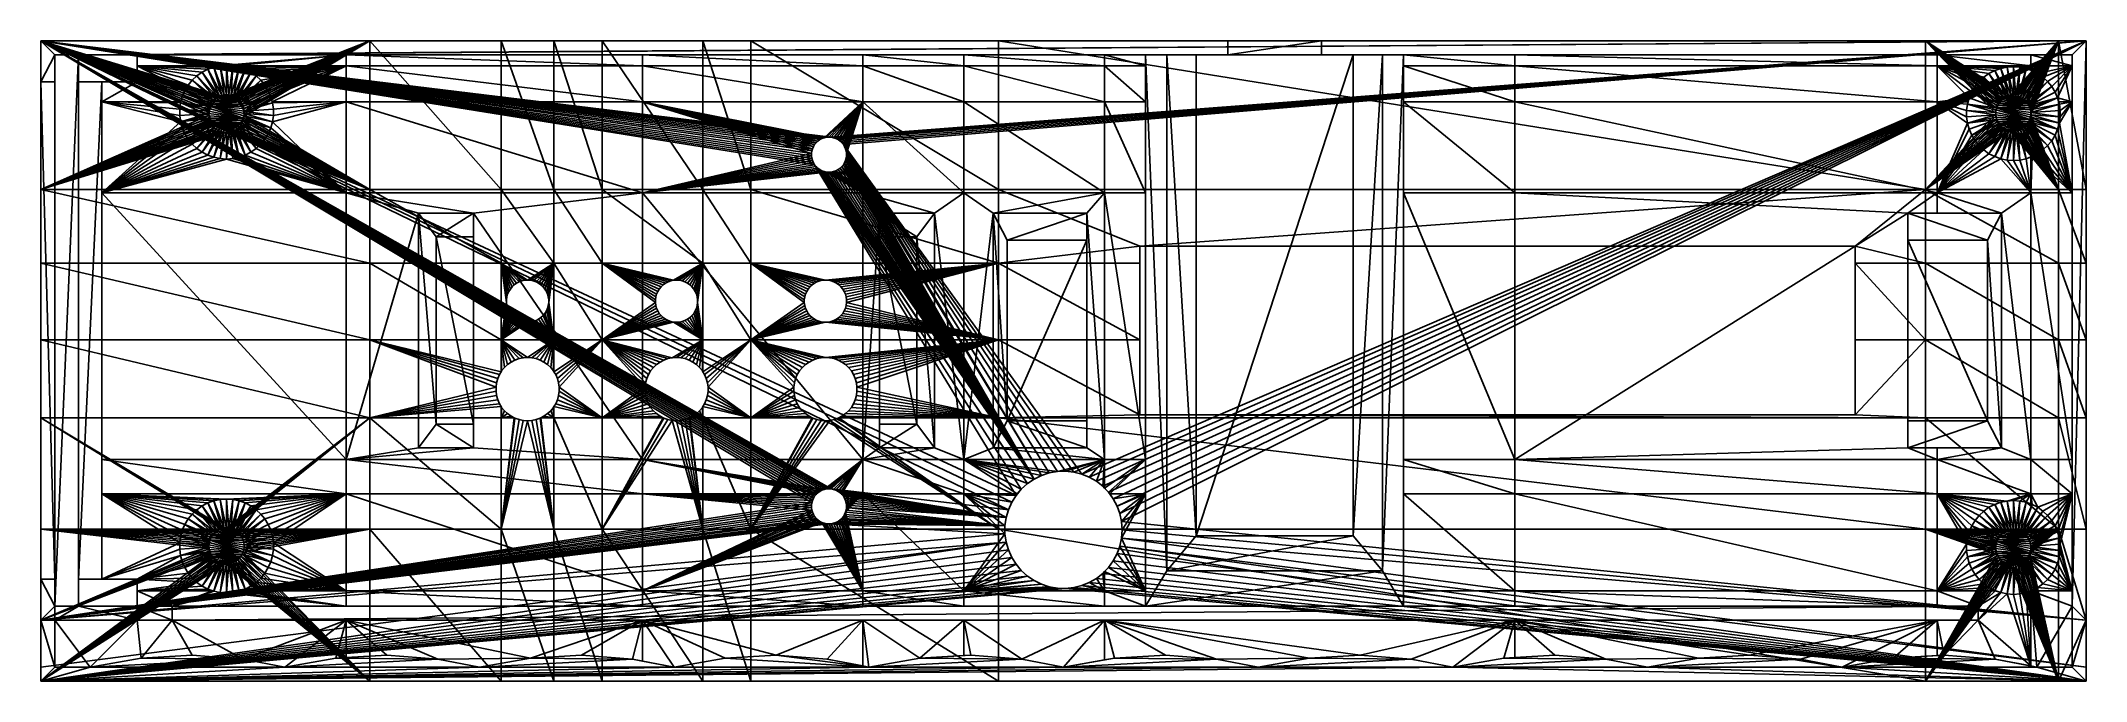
# Model space of a CAD drawing. Header units: millimetres. Extents: x -0.087 to 0.087, y -0.03 to 0.025.
import ezdxf

# ---------------------------------------------------------------- set-up
doc = ezdxf.new("R2010")
doc.units = ezdxf.units.MM
doc.layers.add('L0', color=1, linetype='Continuous')
doc.layers.add('L1', color=2, linetype='Continuous')

msp = doc.modelspace()

# ---------------------------------------------------------------- meshes
at = {"layer": 'L0', "color": 252, "true_color": 0x979797}
mesh = msp.add_polyface(dxfattribs=at)
corners = [(-0.07296, -0.01471, 0.001), (-0.07245, -0.01453, 0.001), (-0.082, -0.01394, 0.001), (-0.07137, -0.01438, 0.001), (-0.06118, -0.01394, 0.001), (-0.07191, -0.01442, 0.001), (-0.07429, 0.01589, 0.001), (-0.07464, 0.01631, 0.001), (-0.082, 0.01175, 0.001), (-0.07345, 0.0152, 0.001), (-0.07389, 0.01552, 0.001), (-0.07191, 0.01466, 0.001), (-0.07245, 0.01477, 0.001), (-0.07296, 0.01495, 0.001), (-0.07137, 0.01462, 0.001), (-0.06118, 0.01175, 0.001), (-0.082, -0.011, 0.001), (-0.06118, -0.011, 0.001), (-0.086, -0.0235, 0.001), (-0.084, -0.0235, 0.001), (-0.084, 0.0235, 0.001), (-0.086, 0.0235, 0.001), (-0.07191, -0.01442, 0.001), (-0.07191, -0.01442, 0.013), (-0.07137, -0.01438, 0.013), (-0.07137, -0.01438, 0.001), (-0.07245, -0.01453, 0.001), (-0.07137, 0.01462, 0.001), (-0.07137, 0.01462, 0.013), (-0.07191, 0.01466, 0.013), (-0.07245, 0.01477, 0.001), (-0.07245, 0.01477, 0.013), (-0.07296, 0.01495, 0.013), (-0.07191, 0.01466, 0.001), (-0.082, 0.0212, 0.003), (-0.084, 0.0212, 0.003), (-0.084, -0.0212, 0.003), (-0.082, -0.0212, 0.003), (-0.084, 0.0212, 0.003), (-0.084, 0.0235, 0.001), (-0.084, -0.0235, 0.001), (-0.084, -0.0212, 0.003), (-0.082, -0.011, 0.001), (-0.082, 0.01175, 0.001), (-0.082, 0.0212, 0.003), (-0.082, -0.0212, 0.003), (-0.0872, 0.0212, 0.003), (-0.0872, -0.0212, 0.003), (-0.086, -0.0212, 0.003), (-0.086, 0.0212, 0.003), (-0.086, -0.0235, 0.001), (-0.086, 0.0235, 0.001), (-0.086, 0.0212, 0.003), (-0.086, -0.0212, 0.003), (-0.07083, -0.01442, 0.013), (-0.07083, -0.01442, 0.001), (-0.07137, -0.01438, 0.001), (-0.07137, -0.01438, 0.013), (-0.07029, -0.01453, 0.013), (-0.07083, 0.01466, 0.013), (-0.07083, 0.01466, 0.001), (-0.07029, 0.01477, 0.001), (-0.07137, 0.01462, 0.013), (-0.07029, 0.01477, 0.013), (-0.07137, 0.01462, 0.001), (-0.0872, -0.0247), (-0.0872, -0.0212, 0.003), (-0.0872, 0.0212, 0.003), (-0.0872, 0.0247)]
mesh.append_faces([[corners[k] for k in face] for face in [(0, 1, 2), (3, 4, 2), (2, 1, 5), (2, 5, 3), (6, 7, 8), (9, 10, 8), (8, 10, 6), (11, 12, 8), (8, 12, 13), (14, 11, 8), (8, 13, 9), (8, 15, 14), (8, 16, 17), (16, 2, 4), (18, 19, 20), (20, 21, 18), (22, 23, 24), (24, 25, 22), (23, 22, 26), (27, 28, 29), (30, 31, 32), (33, 29, 31), (29, 33, 27), (31, 30, 33), (34, 35, 36), (36, 37, 34), (38, 39, 40), (40, 41, 38), (42, 43, 44), (44, 45, 42), (46, 47, 48), (48, 49, 46), (50, 51, 52), (52, 53, 50), (54, 55, 56), (56, 57, 54), (55, 54, 58), (59, 60, 61), (60, 59, 62), (61, 63, 59), (62, 64, 60), (65, 66, 67), (67, 68, 65)]], dxfattribs={"color": 252})
mesh = msp.add_polyface(dxfattribs=at)
corners = [(-0.07529, 0.01943, 0.001), (-0.07527, 0.0195, 0.001), (-0.082, 0.0195, 0.001), (-0.079, 0.0212, 0.001), (-0.082, 0.0212, 0.001), (-0.079, 0.0235, 0.001), (-0.079, 0.02256, 0.001), (-0.07202, 0.02256, 0.001), (-0.07429, 0.02135, 0.001), (-0.07389, 0.02172, 0.001), (-0.07514, 0.01996, 0.001), (-0.07492, 0.02046, 0.001), (-0.07464, 0.02093, 0.001), (-0.07345, 0.02204, 0.001), (-0.07296, 0.02229, 0.001), (-0.07536, 0.01835, 0.001), (-0.07536, 0.01889, 0.001), (-0.07527, 0.0195, 0.001), (-0.07529, 0.01943, 0.013), (-0.07514, 0.01996, 0.013), (-0.07514, 0.01996, 0.001), (-0.07536, 0.01889, 0.001), (-0.07536, 0.01889, 0.013), (-0.07536, 0.01835, 0.001), (-0.07529, 0.01943, 0.001), (-0.084, 0.0235, 0.013), (-0.084, 0.0235, 0.001), (-0.084, 0.0212, 0.003), (-0.084, 0.0212, 0.013), (-0.082, 0.0195, 0.001), (-0.082, 0.0212, 0.001), (-0.082, 0.0212, 0.003), (-0.086, 0.0212, 0.003), (-0.086, 0.0235, 0.001), (-0.086, 0.0235, 0.013), (-0.086, 0.0212, 0.013), (-0.0872, 0.0212, 0.013), (-0.0872, 0.0212, 0.003), (-0.086, 0.0212, 0.003), (-0.086, 0.0212, 0.013), (-0.079, 0.0212, 0.001), (-0.079, 0.0212, 0.013), (-0.082, 0.0212, 0.003), (-0.084, 0.0212, 0.013), (-0.082, 0.0212, 0.001), (-0.084, 0.0212, 0.003), (-0.086, 0.0235, 0.013), (-0.086, 0.0235, 0.001), (-0.084, 0.0235, 0.001), (-0.084, 0.0235, 0.013), (-0.079, 0.02256, 0.001), (-0.079, 0.0235, 0.001), (-0.079, 0.0235, 0.013), (-0.079, 0.0212, 0.013), (-0.079, 0.0212, 0.001), (-0.084, 0.0235, 0.013), (-0.084, 0.0212, 0.013), (-0.079, 0.0212, 0.013), (-0.079, 0.0235, 0.013), (-0.0872, 0.0247, 0.013), (-0.086, 0.0235, 0.013), (-0.0872, 0.0212, 0.013), (-0.086, 0.0212, 0.013), (-0.0872, 0.0247, 0.013), (-0.0872, 0.0247), (-0.0872, 0.0212, 0.003), (-0.0872, 0.0212, 0.013)]
mesh.append_faces([[corners[k] for k in face] for face in [(0, 1, 2), (3, 4, 2), (5, 6, 7), (8, 9, 6), (2, 1, 3), (3, 10, 11), (3, 1, 10), (6, 11, 12), (13, 14, 6), (11, 6, 3), (6, 12, 8), (6, 9, 13), (15, 16, 2), (2, 16, 0), (17, 18, 19), (19, 20, 17), (21, 22, 18), (22, 21, 23), (18, 24, 21), (17, 24, 18), (25, 26, 27), (27, 28, 25), (29, 30, 31), (32, 33, 34), (34, 35, 32), (36, 37, 38), (38, 39, 36), (40, 41, 42), (42, 41, 43), (42, 44, 40), (43, 45, 42), (46, 47, 48), (48, 49, 46), (50, 51, 52), (53, 54, 50), (50, 52, 53), (55, 56, 57), (57, 58, 55), (59, 60, 55), (61, 62, 60), (60, 59, 61), (63, 64, 65), (65, 66, 63)]], dxfattribs={"color": 252})
mesh = msp.add_polyface(dxfattribs=at)
corners = [(-0.06118, -0.011, 0.001), (-0.055, -0.01, 0.001), (-0.055, 0.01, 0.001), (-0.0359, -0.011, 0.001), (-0.0503, -0.01, 0.001), (-0.0359, 0.01175, 0.001), (-0.0503, 0.01, 0.001), (-0.06118, 0.01175, 0.001), (-0.0359, -0.01394, 0.001), (-0.06118, -0.01394, 0.001), (-0.0503, -0.008, 0.006), (-0.0503, 0.008, 0.006), (-0.0535, 0.008, 0.006), (-0.0535, -0.008, 0.006), (-0.0535, -0.008, 0.009), (-0.0535, -0.008, 0.006), (-0.0535, 0.008, 0.006), (-0.0535, 0.008, 0.009), (-0.0503, -0.008, 0.006), (-0.0503, -0.008, 0.009), (-0.0503, -0.01, 0.009), (-0.0503, -0.01, 0.001), (-0.0503, 0.01, 0.001), (-0.0503, 0.008, 0.006), (-0.055, -0.01, 0.009), (-0.055, 0.01, 0.009), (-0.055, 0.01, 0.001), (-0.055, -0.01, 0.001), (-0.0503, -0.01, 0.009), (-0.055, -0.01, 0.009), (-0.055, -0.01, 0.001), (-0.0503, -0.01, 0.001), (-0.0535, 0.008, 0.009), (-0.0535, 0.008, 0.006), (-0.0503, 0.008, 0.006), (-0.0503, 0.008, 0.009), (-0.0503, -0.008, 0.009), (-0.0503, -0.008, 0.006), (-0.0535, -0.008, 0.006), (-0.0535, -0.008, 0.009), (-0.0535, -0.008, 0.009), (-0.055, -0.01, 0.009), (-0.0503, -0.01, 0.009), (-0.0503, -0.008, 0.009), (-0.055, 0.01, 0.009), (-0.0535, 0.008, 0.009), (-0.0872, 0.0247), (-0.0206, -0.01362), (-0.02078, -0.01372), (-0.0211, -0.01398), (-0.02123, -0.01413), (-0.02095, -0.01384), (-0.0198, -0.01351), (-0.0047, -0.01529), (-0.02133, -0.01431), (-0.02141, -0.0145), (-0.0202, -0.01351), (-0.0204, -0.01356), (-0.02, -0.0135), (-0.0872, -0.0247), (-0.02147, -0.01469), (-0.00441, -0.01465), (-0.00405, -0.01406)]
mesh.append_faces([[corners[k] for k in face] for face in [(0, 1, 2), (0, 3, 4), (4, 1, 0), (3, 5, 6), (6, 4, 3), (2, 7, 0), (8, 3, 0), (0, 9, 8), (10, 11, 12), (12, 13, 10), (14, 15, 16), (16, 17, 14), (18, 19, 20), (18, 21, 22), (20, 21, 18), (22, 23, 18), (24, 25, 26), (26, 27, 24), (28, 29, 30), (30, 31, 28), (32, 33, 34), (34, 35, 32), (36, 37, 38), (38, 39, 36), (40, 41, 42), (42, 43, 40), (44, 41, 40), (40, 45, 44), (46, 47, 48), (46, 49, 50), (48, 51, 46), (51, 49, 46), (52, 46, 53), (46, 54, 55), (50, 54, 46), (46, 56, 57), (52, 58, 46), (58, 56, 46), (59, 46, 60), (57, 47, 46), (55, 60, 46), (46, 61, 53), (62, 61, 46)]], dxfattribs={"color": 252})
mesh = msp.add_polyface(dxfattribs=at)
corners = [(-0.06747, 0.0195, 0.001), (-0.06118, 0.0195, 0.001), (-0.06118, 0.02256, 0.001), (-0.07072, 0.02256, 0.001), (-0.06118, 0.0235, 0.001), (-0.0359, 0.02256, 0.001), (-0.0359, 0.0235, 0.001), (-0.0359, 0.0195, 0.001), (-0.0215, 0.0151, 0.001), (-0.0359, 0.01175, 0.001), (-0.06118, 0.01175, 0.001), (-0.055, 0.01, 0.001), (-0.0503, 0.01, 0.001), (-0.06745, 0.01943, 0.001), (-0.06738, 0.01889, 0.001), (-0.06738, 0.01835, 0.001), (-0.06745, 0.01781, 0.001), (-0.0171, 0.02256, 0.001), (-0.079, 0.0235, 0.013), (-0.0359, 0.0235, 0.001), (-0.0171, 0.0235, 0.001), (-0.0085, 0.0235, 0.001), (-0.06118, 0.0235, 0.001), (-0.0503, 0.008, 0.006), (-0.0503, 0.01, 0.001), (-0.0503, 0.01, 0.009), (-0.0503, 0.008, 0.009), (-0.055, 0.01, 0.009), (-0.0503, 0.01, 0.009), (-0.0503, 0.01, 0.001), (-0.055, 0.01, 0.001), (-0.0872, 0.0247), (-0.0872, 0.0247, 0.013), (0.014, 0.0247, 0.009), (-0.0535, 0.008, 0.009), (-0.0503, 0.008, 0.009), (-0.0503, 0.01, 0.009), (-0.055, 0.01, 0.009), (-0.0206, 0.01638), (-0.02078, 0.01628), (-0.0872, 0.0247), (-0.02095, 0.01616), (-0.0198, 0.01649), (-0.02, 0.0165), (-0.0202, 0.01649), (-0.0204, 0.01644), (-0.0211, 0.01602), (-0.02123, 0.01587), (-0.02133, 0.01569), (-0.02141, 0.0155), (-0.02147, 0.01531), (-0.02133, 0.01431), (-0.02123, 0.01413), (-0.00405, -0.01406), (-0.02147, 0.01469), (-0.02141, 0.0145), (-0.0215, 0.0151), (-0.0215, 0.0149)]
mesh.append_faces([[corners[k] for k in face] for face in [(0, 1, 2), (3, 2, 4), (5, 6, 4), (7, 5, 2), (8, 7, 9), (9, 7, 1), (10, 11, 12), (13, 14, 1), (1, 14, 15), (1, 15, 16), (10, 1, 16), (6, 5, 17), (4, 2, 5), (2, 1, 7), (1, 10, 9), (12, 9, 10), (18, 19, 20), (18, 20, 21), (18, 22, 19), (23, 24, 25), (25, 26, 23), (27, 28, 29), (29, 30, 27), (31, 32, 33), (34, 35, 36), (36, 37, 34), (38, 39, 40), (39, 41, 40), (42, 43, 40), (40, 44, 45), (40, 46, 47), (41, 46, 40), (47, 48, 40), (43, 44, 40), (40, 49, 50), (48, 49, 40), (40, 51, 52), (52, 53, 40), (40, 54, 55), (55, 51, 40), (40, 56, 57), (57, 54, 40), (50, 56, 40), (40, 45, 38)]], dxfattribs={"color": 252})
mesh = msp.add_polyface(dxfattribs=at)
corners = [(-0.0171, 0.02256, 0.001), (-0.0171, 0.0235, 0.001), (-0.0359, 0.0235, 0.001), (-0.0171, 0.0195, 0.001), (-0.0359, 0.02256, 0.001), (-0.0359, 0.0195, 0.001), (-0.0206, 0.01638, 0.001), (-0.0204, 0.01644, 0.001), (-0.02078, 0.01628, 0.001), (-0.0211, 0.01602, 0.001), (-0.02095, 0.01616, 0.001), (-0.0215, 0.0151, 0.001), (-0.02147, 0.01531, 0.001), (-0.02133, 0.01569, 0.001), (-0.02123, 0.01587, 0.001), (-0.02141, 0.0155, 0.001), (-0.0085, 0.0235, 0.001), (0.007, 0.0235, 0.004), (-0.079, 0.0235, 0.013), (0.0088, 0.0235, 0.004), (0.0872, 0.0247, 0.013), (-0.084, 0.0235, 0.013), (-0.079, 0.0235, 0.013), (-0.0872, 0.0247, 0.013), (-0.02133, 0.01569, 0.001), (-0.02141, 0.0155, 0.001), (-0.02141, 0.0155), (-0.02123, 0.01587, 0.001), (-0.02133, 0.01569), (-0.0211, 0.01602, 0.001), (-0.02123, 0.01587), (-0.02095, 0.01616, 0.001), (-0.0211, 0.01602), (-0.02078, 0.01628, 0.001), (-0.02095, 0.01616), (-0.0204, 0.01644, 0.001), (-0.0206, 0.01638, 0.001), (-0.0206, 0.01638), (-0.0202, 0.01649, 0.001), (-0.0204, 0.01644), (-0.02, 0.0165, 0.001), (-0.0202, 0.01649), (-0.02078, 0.01628), (-0.02, 0.0165), (-0.02147, 0.01531), (-0.0215, 0.0151), (-0.02147, 0.01531, 0.001), (-0.0215, 0.0149), (-0.0215, 0.0151, 0.001), (-0.02147, 0.01469), (-0.0215, 0.0149, 0.001), (-0.02147, 0.01469, 0.001)]
mesh.append_faces([[corners[k] for k in face] for face in [(0, 1, 2), (3, 0, 4), (5, 6, 7), (5, 8, 6), (5, 9, 10), (10, 8, 5), (5, 11, 12), (7, 3, 5), (5, 13, 14), (5, 15, 13), (14, 9, 5), (12, 15, 5), (4, 5, 3), (16, 17, 18), (18, 17, 19), (20, 21, 22), (21, 20, 23), (24, 25, 26), (27, 24, 28), (29, 27, 30), (31, 29, 32), (33, 31, 34), (35, 36, 37), (38, 35, 39), (40, 38, 41), (36, 33, 42), (41, 43, 40), (39, 41, 38), (37, 39, 35), (42, 37, 36), (34, 42, 33), (32, 34, 31), (30, 32, 29), (28, 30, 27), (26, 28, 24), (44, 26, 25), (45, 44, 46), (47, 45, 48), (49, 47, 50), (50, 51, 49), (48, 50, 47), (46, 48, 45), (25, 46, 44)]], dxfattribs={"color": 252})
mesh = msp.add_polyface(dxfattribs=at)
corners = [(-0.0171, 0.0195, 0.001), (-0.01905, 0.01616, 0.001), (-0.0189, 0.01602, 0.001), (-0.01877, 0.01587, 0.001), (-0.02, 0.0165, 0.001), (-0.0198, 0.01649, 0.001), (-0.01922, 0.01628, 0.001), (-0.0196, 0.01644, 0.001), (-0.0194, 0.01638, 0.001), (-0.0202, 0.01649, 0.001), (-0.01867, 0.01569, 0.001), (-0.01859, 0.0155, 0.001), (-0.0204, 0.01644, 0.001), (-0.0171, 0.01175, 0.001), (-0.0185, 0.0151, 0.001), (-0.01853, 0.01531, 0.001), (0.014, 0.0235, 0.004), (0.014, 0.0235, 0.009), (-0.079, 0.0235, 0.013), (0.0088, 0.0235, 0.004), (0.0247, 0.0235, 0.0025), (0.014, 0.0247, 0.009), (0.014, 0.0247, 0.004), (-0.0872, 0.0247), (-0.0185, 0.0149, 0.001), (-0.0185, 0.0151, 0.001), (-0.0185, 0.0151), (-0.01859, 0.0145, 0.001), (-0.01853, 0.01469, 0.001), (-0.01853, 0.01469), (-0.0185, 0.0149), (-0.01859, 0.0155), (-0.01853, 0.01531), (-0.01853, 0.01531, 0.001), (-0.01867, 0.01569), (-0.01859, 0.0155, 0.001), (-0.01877, 0.01587), (-0.01867, 0.01569, 0.001), (-0.0189, 0.01602), (-0.01877, 0.01587, 0.001), (-0.01905, 0.01616), (-0.0189, 0.01602, 0.001), (-0.01922, 0.01628), (-0.01905, 0.01616, 0.001), (-0.0194, 0.01638), (-0.01922, 0.01628, 0.001), (-0.0196, 0.01644), (-0.0194, 0.01638, 0.001), (-0.0198, 0.01649), (-0.0196, 0.01644, 0.001), (-0.02, 0.0165), (-0.0198, 0.01649, 0.001), (-0.02, 0.0165, 0.001)]
mesh.append_faces([[corners[k] for k in face] for face in [(0, 1, 2), (2, 3, 0), (0, 4, 5), (0, 6, 1), (5, 7, 0), (0, 8, 6), (0, 9, 4), (7, 8, 0), (0, 10, 11), (12, 9, 0), (13, 0, 14), (11, 15, 0), (3, 10, 0), (15, 14, 0), (16, 17, 18), (19, 20, 18), (21, 22, 23), (24, 25, 26), (27, 28, 29), (28, 24, 30), (31, 32, 33), (34, 31, 35), (36, 34, 37), (38, 36, 39), (40, 38, 41), (42, 40, 43), (44, 42, 45), (46, 44, 47), (48, 46, 49), (50, 48, 51), (30, 29, 28), (26, 30, 24), (25, 33, 32), (32, 26, 25), (51, 52, 50), (49, 51, 48), (47, 49, 46), (45, 47, 44), (43, 45, 42), (41, 43, 40), (39, 41, 38), (37, 39, 36), (35, 37, 34), (33, 35, 31)]], dxfattribs={"color": 252})
mesh = msp.add_polyface(dxfattribs=at)
corners = [(0.0035, 0.02256, 0.001), (0.0035, 0.0235, 0.001), (-0.0085, 0.0235, 0.001), (-0.0085, 0.02256, 0.001), (-0.0171, 0.0235, 0.001), (0.0035, 0.0195, 0.001), (-0.0085, 0.0195, 0.001), (-0.0171, 0.02256, 0.001), (0.0035, 0.01175, 0.001), (-0.0085, 0.01175, 0.001), (-0.0171, 0.0195, 0.001), (-0.006, 0.01, 0.001), (-0.0171, 0.01175, 0.001), (-0.0157, 0.01, 0.001), (-0.011, 0.01, 0.001), (0.007, 0.01175, 0.001), (0.007, 0.0195, 0.001), (0.007, 0.02256, 0.001), (0.007, 0.0235, 0.001), (0.002, 0.01, 0.001), (0.0088, 0.0235, 0.004), (0.0088, 0.0235, 0.0025), (0.0113, 0.0235, 0.0025), (-0.079, 0.0235, 0.013), (0.0247, 0.0235, 0.0025), (0.014, 0.0235, 0.004), (0.086, 0.0235, 0.013), (0.014, 0.0235, 0.009), (0.007, 0.0235, 0.004), (-0.0085, 0.0235, 0.001), (0.0035, 0.0235, 0.001), (0.007, 0.0235, 0.001), (0.0088, -0.0205, 0.004), (0.0088, 0.0235, 0.004), (0.007, 0.0235, 0.004), (0.007, 0.0235, 0.004), (0.007, 0.02256, 0.001), (0.007, 0.0195, 0.001), (0.007, 0.0235, 0.001), (0.007, 0.01175, 0.001), (0.0088, 0.0235, 0.0025), (0.0088, 0.0235, 0.004), (0.0088, -0.0205, 0.004), (0.0113, 0.0235, 0.001), (0.0113, 0.0235, 0.0025), (0.0113, -0.0175, 0.0025), (0.0113, -0.0175, 0.0025), (0.0113, 0.0235, 0.0025), (0.0088, 0.0235, 0.0025), (-0.0125, 0.008, 0.009), (-0.011, 0.01, 0.009), (-0.0157, 0.01, 0.009), (-0.0157, 0.01, 0.009), (-0.011, 0.01, 0.009), (-0.011, 0.01, 0.001), (-0.0157, 0.01, 0.001), (0.002, 0.0077, 0.0104), (0.002, 0.01, 0.001), (0.002, 0.01, 0.013), (-0.006, 0.01, 0.013), (0.002, 0.01, 0.013), (0.002, 0.01, 0.001), (-0.006, 0.01, 0.001), (0.002, 0.01, 0.013), (-0.006, 0.01, 0.013), (-0.0048, 0.0077, 0.013), (0.0872, 0.0247), (-0.0872, 0.0247), (0.014, 0.0247, 0.004), (0.014, 0.0247, 0.009), (-0.0872, 0.0247, 0.013), (0.0872, 0.0247, 0.013), (-0.0198, 0.01649), (-0.0872, 0.0247), (0.0872, 0.0247)]
mesh.append_faces([[corners[k] for k in face] for face in [(0, 1, 2), (3, 2, 4), (5, 0, 3), (6, 3, 7), (8, 5, 6), (9, 6, 10), (8, 9, 11), (12, 13, 14), (15, 16, 5), (16, 17, 0), (17, 18, 1), (2, 3, 0), (4, 7, 3), (3, 6, 5), (7, 10, 6), (6, 9, 8), (10, 12, 9), (11, 19, 8), (14, 9, 12), (5, 8, 15), (0, 5, 16), (1, 0, 17), (20, 21, 22), (23, 24, 25), (26, 23, 27), (28, 29, 30), (30, 31, 28), (32, 33, 34), (35, 36, 37), (35, 38, 36), (35, 37, 39), (40, 41, 42), (43, 44, 45), (46, 47, 48), (49, 50, 51), (52, 53, 54), (54, 55, 52), (56, 57, 58), (59, 60, 61), (61, 62, 59), (63, 64, 65), (66, 67, 68), (69, 70, 71), (72, 73, 74)]], dxfattribs={"color": 252})
mesh = msp.add_polyface(dxfattribs=at)
corners = [(0.0745, 0.02256, 0.001), (0.0745, 0.0235, 0.001), (0.0385, 0.0235, 0.001), (0.0745, 0.0195, 0.001), (0.0385, 0.02256, 0.001), (0.0745, 0.01175, 0.001), (0.0385, 0.0195, 0.001), (0.0745, -0.01394, 0.001), (0.0745, -0.011, 0.001), (0.0385, -0.011, 0.001), (0.0745, -0.02219, 0.001), (0.0385, -0.01394, 0.001), (0.029, 0.0235, 0.001), (0.029, 0.02256, 0.001), (0.0385, 0.01175, 0.001), (0.029, 0.0195, 0.001), (0.029, 0.01175, 0.001), (0.029, -0.011, 0.001), (0.0385, -0.02219, 0.001), (0.029, -0.01394, 0.001), (0.072, -0.01, 0.001), (0.072, 0.01, 0.001), (0.029, 0.0235, 0.004), (0.029, 0.0235, 0.001), (0.0385, 0.0235, 0.001), (0.0745, 0.0235, 0.001), (0.086, 0.0235, 0.013), (0.022, 0.0235, 0.009), (0.014, 0.0235, 0.009), (-0.079, 0.0235, 0.013), (0.086, 0.0235, 0.013), (0.0872, 0.0247, 0.013), (0.0872, 0.0247, 0.013), (0.0872, 0.0247), (0.022, 0.0247, 0.004), (0.022, 0.0247, 0.009), (0.014, 0.0247, 0.009), (0.014, 0.0247, 0.004), (0.0872, 0.0247), (0.0028, -0.01285), (0.00219, -0.01251), (0.00383, -0.01379), (0.00335, -0.01328), (0.00424, -0.01435), (0.0872, -0.0247), (0.00495, -0.0163), (0.00481, -0.01562), (0.00457, -0.01497), (0.005, -0.017)]
mesh.append_faces([[corners[k] for k in face] for face in [(0, 1, 2), (3, 0, 4), (5, 3, 6), (7, 8, 9), (10, 7, 11), (4, 2, 12), (6, 4, 13), (14, 6, 15), (9, 14, 16), (11, 9, 17), (18, 11, 19), (20, 9, 8), (21, 14, 9), (9, 20, 21), (5, 14, 21), (2, 4, 0), (4, 6, 3), (6, 14, 5), (9, 11, 7), (12, 13, 4), (13, 15, 6), (15, 16, 14), (16, 17, 9), (17, 19, 11), (22, 23, 24), (24, 25, 26), (26, 22, 24), (22, 26, 27), (28, 27, 26), (29, 30, 31), (32, 33, 34), (34, 35, 32), (32, 35, 36), (37, 34, 33), (38, 39, 40), (38, 41, 42), (42, 39, 38), (38, 43, 41), (38, 44, 45), (45, 46, 38), (38, 47, 43), (44, 48, 45), (46, 47, 38)]], dxfattribs={"color": 252})
mesh = msp.add_polyface(dxfattribs=at)
corners = [(0.022, 0.0235, 0.009), (0.022, 0.0247, 0.009), (0.022, 0.0247, 0.004), (0.022, 0.0235, 0.004), (0.014, 0.0247, 0.004), (0.014, 0.0247, 0.009), (0.014, 0.0235, 0.009), (0.014, 0.0235, 0.004), (0.022, 0.0247, 0.004), (0.014, 0.0247, 0.004), (0.014, 0.0235, 0.004), (0.022, 0.0235, 0.004), (0.0247, 0.0235, 0.001), (0.0113, 0.0235, 0.001), (0.0113, -0.0175, 0.001), (0.0247, -0.0175, 0.001), (0.0247, 0.0235, 0.0025), (0.022, 0.0235, 0.004), (0.014, 0.0235, 0.004), (0.022, 0.0235, 0.009), (0.0272, 0.0235, 0.004), (0.029, 0.0235, 0.004), (0.0247, 0.0235, 0.001), (0.0113, 0.0235, 0.0025), (0.0272, 0.0235, 0.0025), (0.0088, 0.0235, 0.004), (0.0113, 0.0235, 0.001), (0.029, 0.0235, 0.004), (0.0272, 0.0235, 0.004), (0.0272, -0.0205, 0.004), (0.029, -0.0235, 0.004), (0.029, 0.0235, 0.004), (0.029, 0.01175, 0.001), (0.029, 0.0195, 0.001), (0.029, 0.02256, 0.001), (0.029, 0.0235, 0.001), (0.029, -0.0235, 0.004), (0.029, -0.01394, 0.001), (0.029, -0.011, 0.001), (0.0272, -0.0205, 0.0025), (0.0272, -0.0205, 0.004), (0.0272, 0.0235, 0.004), (0.0272, 0.0235, 0.0025), (0.0247, 0.0235, 0.0025), (0.0247, 0.0235, 0.001), (0.0247, -0.0175, 0.001), (0.0247, -0.0175, 0.0025), (0.0247, -0.0175, 0.0025), (0.0247, -0.0175, 0.001), (0.0113, -0.0175, 0.001), (0.0113, -0.0175, 0.0025), (0.0272, 0.0235, 0.0025), (0.0247, 0.0235, 0.0025), (0.0247, -0.0175, 0.0025), (0.0272, -0.0205, 0.0025), (0.0113, -0.0175, 0.0025), (0.0088, -0.0205, 0.0025), (0.014, 0.0235, 0.009), (0.014, 0.0247, 0.009), (0.022, 0.0247, 0.009), (0.022, 0.0235, 0.009), (-0.01877, 0.01587), (-0.0189, 0.01602), (0.0872, 0.0247), (-0.01905, 0.01616), (-0.01922, 0.01628), (-0.0194, 0.01638), (0.00219, -0.01251), (0.00155, -0.01224), (-0.0196, 0.01644), (-0.0198, 0.01649)]
mesh.append_faces([[corners[k] for k in face] for face in [(0, 1, 2), (2, 3, 0), (4, 5, 6), (6, 7, 4), (8, 9, 10), (10, 11, 8), (12, 13, 14), (14, 15, 12), (16, 17, 18), (19, 20, 21), (22, 16, 23), (16, 24, 20), (23, 16, 25), (19, 17, 16), (23, 26, 22), (20, 19, 16), (27, 28, 29), (29, 30, 27), (31, 32, 33), (31, 33, 34), (34, 35, 31), (36, 37, 38), (38, 32, 31), (31, 36, 38), (39, 40, 41), (41, 42, 39), (43, 44, 45), (45, 46, 43), (47, 48, 49), (49, 50, 47), (51, 52, 53), (53, 54, 51), (53, 55, 56), (57, 58, 59), (59, 60, 57), (61, 62, 63), (62, 64, 63), (64, 65, 63), (65, 66, 63), (67, 68, 63), (61, 63, 68), (63, 69, 70), (63, 66, 69)]], dxfattribs={"color": 252})
mesh = msp.add_polyface(dxfattribs=at)
corners = [(0.08259, 0.01483, 0.001), (0.0825, 0.0148, 0.001), (0.0825, 0.01175, 0.001), (0.086, -0.011, 0.001), (0.086, 0.01175, 0.001), (0.08, 0.01, 0.001), (0.0745, 0.01175, 0.001), (0.08, -0.01, 0.001), (0.0825, -0.011, 0.001), (0.0745, -0.011, 0.001), (0.08208, 0.01465, 0.001), (0.07992, 0.01465, 0.001), (0.08154, 0.01454, 0.001), (0.081, 0.0145, 0.001), (0.08046, 0.01454, 0.001), (0.08392, 0.01577, 0.001), (0.08352, 0.0154, 0.001), (0.08427, 0.01619, 0.001), (0.08308, 0.01508, 0.001), (0.086, 0.0235, 0.013), (0.086, 0.01175, 0.001), (0.086, -0.011, 0.001), (0.086, -0.0235, 0.013), (0.07941, 0.01483, 0.013), (0.07941, 0.01483, 0.001), (0.07992, 0.01465, 0.001), (0.07992, 0.01465, 0.013), (0.08046, 0.01454, 0.001), (0.08046, 0.01454, 0.013), (0.081, 0.0145, 0.001), (0.081, 0.0145, 0.013), (0.0788, -0.0077, 0.0104), (0.0788, -0.0077, 0.013), (0.0788, 0.0077, 0.013), (0.0788, 0.0077, 0.0104), (0.08, -0.01, 0.013), (0.08, 0.01, 0.013), (0.0788, 0.0077, 0.013), (0.0788, -0.0077, 0.013), (0.08, -0.01, 0.001), (0.08, 0.01, 0.001), (0.08, 0.01, 0.013), (0.08, -0.01, 0.013), (0.086, -0.0235, 0.013), (0.0872, -0.0247, 0.013), (0.0872, 0.0247, 0.013), (0.086, 0.0235, 0.013), (0.08154, 0.01454, 0.013), (0.08154, 0.01454, 0.001), (0.08208, 0.01465, 0.001), (0.081, 0.0145, 0.013), (0.081, 0.0145, 0.001), (0.08208, 0.01465, 0.013), (0.0825, 0.0148, 0.001), (0.08259, 0.01483, 0.013), (0.08259, 0.01483, 0.001), (0.0872, 0.0247, 0.013), (0.0872, -0.0247, 0.013), (0.0872, -0.0247), (0.0872, 0.0247)]
mesh.append_faces([[corners[k] for k in face] for face in [(0, 1, 2), (3, 4, 2), (5, 2, 6), (5, 7, 8), (8, 2, 5), (9, 8, 7), (2, 1, 10), (11, 6, 2), (12, 13, 2), (2, 10, 12), (2, 13, 14), (2, 14, 11), (15, 16, 4), (4, 17, 15), (18, 0, 4), (4, 16, 18), (2, 4, 0), (2, 8, 3), (19, 20, 21), (21, 22, 19), (23, 24, 25), (26, 25, 27), (28, 27, 29), (29, 30, 28), (27, 28, 26), (25, 26, 23), (31, 32, 33), (33, 34, 31), (35, 36, 37), (37, 38, 35), (39, 40, 41), (41, 42, 39), (43, 44, 45), (45, 46, 43), (47, 48, 49), (50, 51, 48), (48, 47, 50), (49, 52, 47), (53, 54, 52), (52, 49, 53), (53, 55, 54), (56, 57, 58), (58, 59, 56)]], dxfattribs={"color": 252})
mesh = msp.add_polyface(dxfattribs=at)
corners = [(-0.07191, 0.02258, 0.001), (-0.07137, 0.02262, 0.001), (-0.079, 0.0235, 0.001), (-0.07202, 0.02256, 0.001), (-0.07245, 0.02247, 0.001), (-0.079, 0.02256, 0.001), (-0.07296, 0.02229, 0.001), (-0.079, 0.0235, 0.013), (-0.079, 0.0235, 0.001), (-0.06118, 0.0235, 0.001), (-0.07492, 0.02046, 0.013), (-0.0727, 0.01931, 0.013), (-0.0726, 0.01949, 0.013), (-0.07514, 0.01996, 0.013), (-0.07278, 0.01912, 0.013), (-0.07464, 0.02093, 0.013), (-0.07247, 0.01964, 0.013), (-0.07429, 0.02135, 0.013), (-0.07232, 0.01978, 0.013), (-0.07389, 0.02172, 0.013), (-0.07215, 0.0199, 0.013), (-0.07529, 0.01943, 0.013), (-0.07284, 0.01893, 0.013), (-0.07536, 0.01889, 0.013), (-0.07287, 0.01872, 0.013), (-0.07197, 0.02, 0.013), (-0.07296, 0.02229, 0.013), (-0.07345, 0.02204, 0.013), (-0.07287, 0.01852, 0.013), (-0.0726, 0.01949, 0.013), (-0.0727, 0.01931, 0.013), (-0.0727, 0.01931, 0.001), (-0.07278, 0.01912, 0.013), (-0.07278, 0.01912, 0.001), (-0.07284, 0.01893, 0.013), (-0.07284, 0.01893, 0.001), (-0.07287, 0.01872, 0.013), (-0.07287, 0.01872, 0.001), (-0.0726, 0.01949, 0.001), (-0.07492, 0.02046, 0.001), (-0.07492, 0.02046, 0.013), (-0.07464, 0.02093, 0.013), (-0.07514, 0.01996, 0.001), (-0.07514, 0.01996, 0.013), (-0.07464, 0.02093, 0.001), (-0.07429, 0.02135, 0.013), (-0.07429, 0.02135, 0.001), (-0.07389, 0.02172, 0.013), (-0.07389, 0.02172, 0.001), (-0.07345, 0.02204, 0.013), (-0.07345, 0.02204, 0.001), (-0.07296, 0.02229, 0.013), (-0.07296, 0.02229, 0.001), (-0.07245, 0.02247, 0.013), (-0.07245, 0.02247, 0.001)]
mesh.append_faces([[corners[k] for k in face] for face in [(0, 1, 2), (3, 0, 2), (4, 3, 5), (6, 4, 5), (7, 8, 9), (10, 11, 12), (10, 13, 14), (15, 12, 16), (14, 11, 10), (17, 16, 18), (12, 15, 10), (19, 18, 20), (16, 17, 15), (21, 22, 14), (21, 23, 24), (25, 26, 27), (18, 19, 17), (24, 22, 21), (20, 27, 19), (28, 24, 23), (14, 13, 21), (29, 30, 31), (30, 32, 33), (32, 34, 35), (34, 36, 37), (37, 35, 34), (35, 33, 32), (33, 31, 30), (31, 38, 29), (39, 40, 41), (42, 43, 40), (40, 39, 42), (41, 44, 39), (45, 46, 44), (47, 48, 46), (49, 50, 48), (51, 52, 50), (53, 54, 52), (52, 51, 53), (50, 49, 51), (48, 47, 49), (46, 45, 47), (44, 41, 45)]], dxfattribs={"color": 252})
mesh = msp.add_polyface(dxfattribs=at)
corners = [(-0.06118, 0.0235, 0.001), (-0.079, 0.0235, 0.001), (-0.07137, 0.02262, 0.001), (-0.06885, 0.02172, 0.013), (-0.07042, 0.01978, 0.013), (-0.07027, 0.01964, 0.013), (-0.06929, 0.02204, 0.013), (-0.07059, 0.0199, 0.013), (-0.06978, 0.02229, 0.013), (-0.07077, 0.02, 0.013), (-0.07029, 0.02247, 0.013), (-0.07097, 0.02006, 0.013), (-0.07083, 0.02258, 0.013), (-0.07117, 0.02011, 0.013), (-0.07137, 0.02262, 0.013), (-0.07137, 0.02012, 0.013), (-0.07245, 0.02247, 0.013), (-0.07177, 0.02006, 0.013), (-0.07157, 0.02011, 0.013), (-0.07296, 0.02229, 0.013), (-0.07197, 0.02, 0.013), (-0.07191, 0.02258, 0.013), (-0.07345, 0.02204, 0.013), (-0.07215, 0.0199, 0.013), (-0.07215, 0.0199, 0.001), (-0.07197, 0.02, 0.001), (-0.07197, 0.02, 0.013), (-0.07177, 0.02006, 0.001), (-0.07177, 0.02006, 0.013), (-0.07157, 0.02011, 0.001), (-0.07157, 0.02011, 0.013), (-0.07137, 0.02012, 0.001), (-0.07137, 0.02012, 0.013), (-0.07202, 0.02256, 0.001), (-0.07245, 0.02247, 0.001), (-0.07245, 0.02247, 0.013), (-0.07137, 0.02262, 0.013), (-0.07137, 0.02262, 0.001), (-0.07191, 0.02258, 0.001), (-0.07191, 0.02258, 0.013), (-0.07059, 0.0199, 0.013), (-0.07077, 0.02, 0.013), (-0.07077, 0.02, 0.001), (-0.07097, 0.02006, 0.013), (-0.07097, 0.02006, 0.001), (-0.07117, 0.02011, 0.013), (-0.07117, 0.02011, 0.001), (-0.07137, 0.02012, 0.013), (-0.07137, 0.02012, 0.001), (-0.07029, 0.02247, 0.001), (-0.07029, 0.02247, 0.013), (-0.06978, 0.02229, 0.013), (-0.07072, 0.02256, 0.001), (-0.07083, 0.02258, 0.013), (-0.07137, 0.02262, 0.001), (-0.07137, 0.02262, 0.013), (-0.07083, 0.02258, 0.001), (-0.06978, 0.02229, 0.001)]
mesh.append_faces([[corners[k] for k in face] for face in [(0, 1, 2), (3, 4, 5), (6, 7, 4), (8, 9, 7), (10, 11, 9), (12, 13, 11), (14, 15, 13), (16, 17, 18), (19, 20, 17), (9, 8, 10), (13, 12, 14), (21, 18, 15), (17, 16, 19), (22, 23, 20), (7, 6, 8), (15, 14, 21), (11, 10, 12), (18, 21, 16), (24, 25, 26), (25, 27, 28), (27, 29, 30), (29, 31, 32), (32, 30, 29), (30, 28, 27), (28, 26, 25), (33, 34, 35), (36, 37, 38), (38, 39, 36), (39, 38, 33), (35, 39, 33), (40, 41, 42), (41, 43, 44), (43, 45, 46), (45, 47, 48), (48, 46, 45), (44, 42, 41), (46, 44, 43), (49, 50, 51), (52, 53, 50), (50, 49, 52), (54, 55, 53), (53, 56, 54), (52, 56, 53), (51, 57, 49)]], dxfattribs={"color": 252})
mesh = msp.add_polyface(dxfattribs=at)
corners = [(-0.07137, 0.02262, 0.001), (-0.07083, 0.02258, 0.001), (-0.06118, 0.0235, 0.001), (-0.07072, 0.02256, 0.001), (-0.06118, 0.0195, 0.001), (-0.06747, 0.0195, 0.001), (-0.06745, 0.01943, 0.001), (-0.06929, 0.02204, 0.001), (-0.06885, 0.02172, 0.001), (-0.06118, 0.02256, 0.001), (-0.07029, 0.02247, 0.001), (-0.0681, 0.02093, 0.001), (-0.06782, 0.02046, 0.001), (-0.06978, 0.02229, 0.001), (-0.06845, 0.02135, 0.001), (-0.0676, 0.01996, 0.001), (-0.07004, 0.01931, 0.013), (-0.06996, 0.01912, 0.013), (-0.0676, 0.01996, 0.013), (-0.0699, 0.01893, 0.013), (-0.06745, 0.01943, 0.013), (-0.06782, 0.02046, 0.013), (-0.0681, 0.02093, 0.013), (-0.06987, 0.01872, 0.013), (-0.06738, 0.01889, 0.013), (-0.07014, 0.01949, 0.013), (-0.06845, 0.02135, 0.013), (-0.07027, 0.01964, 0.013), (-0.06885, 0.02172, 0.013), (-0.07042, 0.01978, 0.013), (-0.06929, 0.02204, 0.013), (-0.06738, 0.01835, 0.013), (-0.06885, 0.02172, 0.013), (-0.06885, 0.02172, 0.001), (-0.06929, 0.02204, 0.001), (-0.06929, 0.02204, 0.013), (-0.06978, 0.02229, 0.001), (-0.06978, 0.02229, 0.013), (-0.06738, 0.01889, 0.001), (-0.06738, 0.01889, 0.013), (-0.06738, 0.01835, 0.013), (-0.06745, 0.01943, 0.001), (-0.06745, 0.01943, 0.013), (-0.06747, 0.0195, 0.001), (-0.0676, 0.01996, 0.013), (-0.06782, 0.02046, 0.001), (-0.06782, 0.02046, 0.013), (-0.06845, 0.02135, 0.013), (-0.06845, 0.02135, 0.001), (-0.0681, 0.02093, 0.013), (-0.0681, 0.02093, 0.001), (-0.0676, 0.01996, 0.001)]
mesh.append_faces([[corners[k] for k in face] for face in [(0, 1, 2), (2, 1, 3), (4, 5, 6), (7, 8, 9), (9, 3, 10), (11, 12, 9), (9, 10, 13), (9, 8, 14), (9, 12, 15), (9, 13, 7), (9, 14, 11), (9, 15, 5), (16, 17, 18), (19, 20, 18), (16, 21, 22), (23, 24, 20), (22, 25, 16), (26, 27, 25), (25, 22, 26), (27, 26, 28), (29, 28, 30), (31, 24, 23), (18, 17, 19), (18, 21, 16), (20, 19, 23), (32, 33, 34), (35, 34, 36), (36, 37, 35), (38, 39, 40), (41, 42, 39), (42, 41, 43), (44, 42, 43), (45, 46, 44), (47, 48, 33), (49, 50, 48), (46, 45, 50), (44, 51, 45), (43, 51, 44), (50, 49, 46), (39, 38, 41), (48, 47, 49), (33, 32, 47), (34, 35, 32)]], dxfattribs={"color": 252})
mesh = msp.add_polyface(dxfattribs=at)
corners = [(-0.006, 0.01, 0.001), (-0.0085, 0.01175, 0.001), (-0.0085, -0.011, 0.001), (0.0035, -0.011, 0.001), (0.0035, 0.01175, 0.001), (0.002, 0.01, 0.001), (-0.011, 0.01, 0.001), (0.007, -0.011, 0.001), (0.007, 0.01175, 0.001), (0.007, 0.0235, 0.004), (0.007, 0.01175, 0.001), (0.007, -0.011, 0.001), (-0.0125, 0.008, 0.006), (-0.0125, 0.008, 0.009), (-0.0157, 0.008, 0.009), (-0.0125, -0.008, 0.006), (-0.0125, -0.008, 0.009), (-0.0125, 0.008, 0.009), (-0.0125, 0.008, 0.006), (-0.011, -0.01, 0.009), (-0.011, 0.01, 0.009), (-0.0125, 0.008, 0.009), (-0.011, -0.01, 0.001), (-0.011, 0.01, 0.001), (-0.011, 0.01, 0.009), (-0.0048, -0.0077, 0.0104), (0.002, -0.0077, 0.0104), (0.002, 0.0077, 0.0104), (-0.0048, 0.0077, 0.0104), (-0.0048, 0.0077, 0.0104), (-0.0048, 0.0077, 0.013), (-0.0048, -0.0077, 0.013), (-0.0048, -0.0077, 0.0104), (0.002, -0.01, 0.001), (0.002, 0.01, 0.001), (0.002, 0.0077, 0.0104), (0.002, 0.01, 0.013), (0.002, 0.0077, 0.013), (-0.006, -0.01, 0.013), (-0.006, 0.01, 0.013), (-0.006, 0.01, 0.001), (0.002, 0.0077, 0.0104), (0.002, 0.0077, 0.013), (-0.0048, 0.0077, 0.013), (-0.0048, 0.0077, 0.0104), (-0.006, 0.01, 0.013), (-0.006, -0.01, 0.013), (-0.0048, -0.0077, 0.013), (-0.0048, 0.0077, 0.013), (0.002, 0.0077, 0.013), (0.002, 0.01, 0.013), (-0.0125, -0.008, 0.006), (-0.0125, 0.008, 0.006), (-0.0157, 0.008, 0.006), (-0.0025, -0.01267), (-0.01877, 0.01413), (-0.01867, 0.01431), (-0.0189, 0.01398), (-0.0194, 0.01362), (-0.01922, 0.01372), (-0.01905, 0.01384), (-0.0196, 0.01356), (-0.02, 0.0135), (-0.0198, 0.01351), (-0.0204, 0.01356), (-0.0202, 0.01351), (-0.01859, 0.0145), (-0.01853, 0.01469), (-0.0206, 0.01362), (-0.0185, 0.0149), (-0.00187, -0.01236), (-0.01853, 0.01531), (-0.01859, 0.0155), (-0.0185, 0.0151), (-0.01867, 0.01569), (-0.01877, 0.01587), (-0.00121, -0.01215), (0.00017, -0.012), (-0.00052, -0.01203)]
mesh.append_faces([[corners[k] for k in face] for face in [(0, 1, 2), (3, 4, 5), (2, 1, 6), (7, 8, 4), (9, 10, 11), (12, 13, 14), (15, 16, 17), (17, 18, 15), (19, 20, 21), (22, 23, 24), (25, 26, 27), (27, 28, 25), (29, 30, 31), (31, 32, 29), (33, 34, 35), (36, 37, 35), (38, 39, 40), (41, 42, 43), (43, 44, 41), (45, 46, 47), (48, 49, 50), (47, 48, 45), (51, 52, 53), (54, 55, 56), (54, 57, 55), (54, 58, 59), (54, 60, 57), (54, 61, 58), (54, 62, 63), (54, 64, 65), (59, 60, 54), (65, 62, 54), (63, 61, 54), (54, 66, 67), (68, 64, 54), (67, 69, 54), (56, 66, 54), (70, 71, 72), (73, 71, 70), (72, 74, 70), (74, 75, 76), (69, 73, 54), (77, 78, 75)]], dxfattribs={"color": 252})
mesh = msp.add_polyface(dxfattribs=at)
corners = [(0.0035, -0.011, 0.001), (0.00155, -0.01224, 0.001), (0.00219, -0.01251, 0.001), (0.002, -0.01, 0.001), (-0.006, -0.01, 0.001), (0.002, 0.01, 0.001), (0.0035, 0.01175, 0.001), (0.007, -0.011, 0.001), (0.0028, -0.01285, 0.001), (0.00335, -0.01328, 0.001), (0.00087, -0.01208, 0.001), (-0.00052, -0.01203, 0.001), (0.00017, -0.012, 0.001), (0.00383, -0.01379, 0.001), (0.00394, -0.01394, 0.001), (0.0035, -0.01344, 0.001), (0.007, -0.01394, 0.001), (0.007, 0.0235, 0.004), (0.007, -0.0235, 0.004), (0.0088, -0.0205, 0.004), (0.007, -0.011, 0.001), (0.007, -0.0235, 0.004), (0.007, 0.0235, 0.004), (0.0088, -0.0205, 0.004), (0.0088, -0.0205, 0.0025), (0.0088, 0.0235, 0.0025), (0.0113, -0.0175, 0.0025), (0.0113, -0.0175, 0.001), (0.0113, 0.0235, 0.001), (0.0088, 0.0235, 0.0025), (0.0088, -0.0205, 0.0025), (0.0113, -0.0175, 0.0025), (0.00335, -0.01328, 0.001), (0.0028, -0.01285, 0.001), (0.0028, -0.01285), (-0.00052, -0.01203, 0.001), (-0.00121, -0.01215, 0.001), (-0.00121, -0.01215), (0.00017, -0.012, 0.001), (-0.00052, -0.01203), (0.00087, -0.01208, 0.001), (0.00017, -0.012), (0.00155, -0.01224, 0.001), (0.00087, -0.01208), (0.00219, -0.01251, 0.001), (0.00155, -0.01224), (0.00219, -0.01251), (0.00383, -0.01379), (0.00383, -0.01379, 0.001), (0.0035, -0.01344, 0.001), (0.00335, -0.01328), (0.00394, -0.01394, 0.001), (0.002, -0.0077, 0.0104), (0.002, -0.0077, 0.013), (0.002, -0.01, 0.013), (0.002, -0.01, 0.001), (0.002, 0.0077, 0.0104), (0.002, -0.0077, 0.013), (0.002, -0.0077, 0.0104), (-0.0048, -0.0077, 0.0104), (-0.006, -0.01, 0.001), (0.002, -0.01, 0.001), (0.002, -0.01, 0.013), (0.002, -0.01, 0.013), (0.002, -0.0077, 0.013), (-0.0048, -0.0077, 0.013)]
mesh.append_faces([[corners[k] for k in face] for face in [(0, 1, 2), (0, 3, 4), (5, 3, 0), (6, 0, 7), (2, 8, 0), (8, 9, 0), (0, 10, 1), (11, 12, 0), (12, 10, 0), (7, 13, 14), (7, 0, 15), (15, 13, 7), (9, 15, 0), (14, 16, 7), (17, 18, 19), (20, 21, 22), (23, 24, 25), (26, 27, 28), (29, 30, 31), (32, 33, 34), (35, 36, 37), (38, 35, 39), (40, 38, 41), (42, 40, 43), (44, 42, 45), (33, 44, 46), (47, 48, 49), (49, 50, 47), (51, 48, 47), (49, 32, 50), (34, 50, 32), (46, 34, 33), (45, 46, 44), (43, 45, 42), (41, 43, 40), (39, 41, 38), (37, 39, 35), (52, 53, 54), (54, 55, 52), (56, 52, 55), (57, 58, 59), (60, 61, 62), (63, 64, 65)]], dxfattribs={"color": 252})
mesh = msp.add_polyface(dxfattribs=at)
corners = [(0.07708, 0.01931, 0.001), (0.07714, 0.0195, 0.001), (0.0745, 0.0195, 0.001), (0.07723, 0.01984, 0.001), (0.0745, 0.02256, 0.001), (0.07745, 0.02034, 0.001), (0.07773, 0.02081, 0.001), (0.07941, 0.02217, 0.001), (0.07992, 0.02235, 0.001), (0.07808, 0.02123, 0.001), (0.07848, 0.0216, 0.001), (0.07892, 0.02192, 0.001), (0.08046, 0.02246, 0.001), (0.07701, 0.01877, 0.001), (0.07701, 0.01823, 0.001), (0.07708, 0.01769, 0.001), (0.0745, 0.0235, 0.001), (0.0825, 0.02256, 0.001), (0.07701, 0.01877, 0.013), (0.07701, 0.01823, 0.013), (0.0795, 0.0184, 0.013), (0.07708, 0.01769, 0.013), (0.07723, 0.01716, 0.013), (0.07959, 0.018, 0.013), (0.07959, 0.019, 0.013), (0.07723, 0.01984, 0.013), (0.07708, 0.01931, 0.013), (0.07745, 0.01666, 0.013), (0.07745, 0.02034, 0.013), (0.07977, 0.01937, 0.013), (0.07773, 0.02081, 0.013), (0.0799, 0.01952, 0.013), (0.07808, 0.02123, 0.013), (0.0795, 0.0186, 0.013), (0.07701, 0.01877, 0.013), (0.07701, 0.01877, 0.001), (0.07701, 0.01823, 0.001), (0.07701, 0.01823, 0.013), (0.07708, 0.01769, 0.001), (0.07708, 0.01769, 0.013), (0.07723, 0.01716, 0.001), (0.07723, 0.01716, 0.013), (0.07745, 0.01666, 0.001), (0.07848, 0.0216, 0.013), (0.07848, 0.0216, 0.001), (0.07808, 0.02123, 0.001), (0.07808, 0.02123, 0.013), (0.07773, 0.02081, 0.001), (0.07773, 0.02081, 0.013), (0.07745, 0.02034, 0.001), (0.07745, 0.02034, 0.013), (0.07723, 0.01984, 0.001), (0.07714, 0.0195, 0.001), (0.07708, 0.01931, 0.001), (0.07708, 0.01931, 0.013), (0.07723, 0.01984, 0.013)]
mesh.append_faces([[corners[k] for k in face] for face in [(0, 1, 2), (3, 4, 2), (2, 1, 3), (5, 6, 4), (4, 3, 5), (7, 8, 4), (9, 10, 4), (4, 6, 9), (4, 10, 11), (4, 11, 7), (4, 8, 12), (13, 0, 2), (14, 13, 2), (15, 14, 2), (16, 4, 17), (18, 19, 20), (21, 22, 23), (20, 19, 21), (24, 25, 26), (23, 22, 27), (28, 25, 24), (29, 30, 28), (31, 32, 30), (26, 18, 33), (34, 35, 36), (37, 36, 38), (39, 38, 40), (41, 40, 42), (43, 44, 45), (46, 45, 47), (48, 47, 49), (50, 49, 51), (52, 53, 54), (54, 53, 35), (40, 41, 39), (38, 39, 37), (36, 37, 34), (35, 34, 54), (55, 51, 52), (52, 54, 55), (51, 55, 50), (49, 50, 48), (47, 48, 46), (45, 46, 43)]], dxfattribs={"color": 252})
mesh = msp.add_polyface(dxfattribs=at)
corners = [(0.0825, 0.02256, 0.001), (0.0825, 0.0235, 0.001), (0.0745, 0.0235, 0.001), (0.081, 0.0225, 0.001), (0.0745, 0.02256, 0.001), (0.08046, 0.02246, 0.001), (0.086, 0.0235, 0.013), (0.0745, 0.0235, 0.001), (0.0825, 0.0235, 0.001), (0.08022, 0.01978, 0.013), (0.07892, 0.02192, 0.013), (0.07848, 0.0216, 0.013), (0.0808, 0.01999, 0.013), (0.08046, 0.02246, 0.013), (0.07992, 0.02235, 0.013), (0.08154, 0.02246, 0.013), (0.0812, 0.01999, 0.013), (0.0814, 0.01994, 0.013), (0.081, 0.0225, 0.013), (0.081, 0.02, 0.013), (0.0806, 0.01994, 0.013), (0.07941, 0.02217, 0.013), (0.0804, 0.01988, 0.013), (0.07808, 0.02123, 0.013), (0.0799, 0.01952, 0.013), (0.08005, 0.01966, 0.013), (0.0806, 0.01994, 0.013), (0.0804, 0.01988, 0.013), (0.0804, 0.01988, 0.001), (0.0808, 0.01999, 0.013), (0.0806, 0.01994, 0.001), (0.081, 0.02, 0.013), (0.0808, 0.01999, 0.001), (0.081, 0.02, 0.001), (0.07941, 0.02217, 0.001), (0.07941, 0.02217, 0.013), (0.07992, 0.02235, 0.013), (0.07992, 0.02235, 0.001), (0.08046, 0.02246, 0.013), (0.08046, 0.02246, 0.001), (0.081, 0.0225, 0.013), (0.081, 0.0225, 0.001), (0.07892, 0.02192, 0.001), (0.07892, 0.02192, 0.013), (0.07848, 0.0216, 0.001), (0.07848, 0.0216, 0.013), (0.08154, 0.02246, 0.013), (0.08154, 0.02246, 0.001), (0.081, 0.0225, 0.001), (0.081, 0.0225, 0.013), (0.0816, 0.01988, 0.013), (0.0814, 0.01994, 0.013), (0.0814, 0.01994, 0.001), (0.0812, 0.01999, 0.013), (0.0812, 0.01999, 0.001), (0.081, 0.02, 0.013), (0.081, 0.02, 0.001), (0.0816, 0.01988, 0.001)]
mesh.append_faces([[corners[k] for k in face] for face in [(0, 1, 2), (3, 0, 4), (4, 5, 3), (6, 7, 8), (9, 10, 11), (12, 13, 14), (15, 16, 17), (18, 19, 16), (14, 20, 12), (21, 22, 20), (23, 24, 25), (16, 15, 18), (13, 12, 19), (20, 14, 21), (10, 9, 22), (11, 25, 9), (19, 18, 13), (22, 21, 10), (25, 11, 23), (26, 27, 28), (29, 26, 30), (31, 29, 32), (28, 30, 26), (30, 32, 29), (32, 33, 31), (34, 35, 36), (37, 36, 38), (39, 38, 40), (40, 41, 39), (38, 39, 37), (36, 37, 34), (35, 34, 42), (43, 42, 44), (44, 45, 43), (42, 43, 35), (46, 47, 48), (48, 49, 46), (50, 51, 52), (51, 53, 54), (53, 55, 56), (56, 54, 53), (54, 52, 51), (52, 57, 50)]], dxfattribs={"color": 252})
mesh = msp.add_polyface(dxfattribs=at)
corners = [(0.0821, 0.01748, 0.001), (0.08223, 0.01763, 0.001), (0.0816, 0.01712, 0.001), (0.07967, 0.01781, 0.001), (0.08233, 0.01781, 0.001), (0.07959, 0.019, 0.001), (0.08241, 0.018, 0.001), (0.08247, 0.01819, 0.001), (0.081, 0.017, 0.001), (0.0812, 0.01701, 0.001), (0.0814, 0.01706, 0.001), (0.08178, 0.01722, 0.001), (0.08195, 0.01734, 0.001), (0.086, 0.0235, 0.013), (0.086, 0.0195, 0.001), (0.086, 0.01175, 0.001), (0.08477, 0.01716, 0.013), (0.08241, 0.018, 0.013), (0.08233, 0.01781, 0.013), (0.08492, 0.01769, 0.013), (0.08247, 0.01819, 0.013), (0.08499, 0.01823, 0.013), (0.0825, 0.0184, 0.013), (0.0825, 0.0186, 0.013), (0.08455, 0.01666, 0.013), (0.08427, 0.01619, 0.013), (0.08223, 0.01763, 0.013), (0.0821, 0.01748, 0.013), (0.08392, 0.01577, 0.013), (0.08499, 0.01823, 0.013), (0.08499, 0.01823, 0.001), (0.08499, 0.01877, 0.001), (0.08492, 0.01769, 0.013), (0.08492, 0.01769, 0.001), (0.08477, 0.01716, 0.013), (0.08477, 0.01716, 0.001), (0.08455, 0.01666, 0.013), (0.08247, 0.01819, 0.013), (0.0825, 0.0184, 0.013), (0.0825, 0.0184, 0.001), (0.08247, 0.01819, 0.001), (0.08241, 0.018, 0.001), (0.08241, 0.018, 0.013), (0.08233, 0.01781, 0.001), (0.08233, 0.01781, 0.013), (0.08223, 0.01763, 0.001), (0.08223, 0.01763, 0.013), (0.0821, 0.01748, 0.001), (0.0821, 0.01748, 0.013), (0.08195, 0.01734, 0.001), (0.08195, 0.01734, 0.013), (0.08178, 0.01722, 0.001), (0.08178, 0.01722, 0.013), (0.0816, 0.01712, 0.001), (0.0816, 0.01712, 0.013), (0.0814, 0.01706, 0.001), (0.0814, 0.01706, 0.013)]
mesh.append_faces([[corners[k] for k in face] for face in [(0, 1, 2), (3, 1, 4), (5, 6, 7), (8, 9, 1), (10, 2, 1), (1, 9, 10), (2, 11, 12), (12, 0, 2), (4, 6, 3), (13, 14, 15), (16, 17, 18), (16, 19, 20), (19, 21, 22), (20, 17, 16), (23, 22, 21), (22, 20, 19), (18, 24, 16), (25, 24, 18), (18, 26, 25), (26, 27, 28), (29, 30, 31), (32, 33, 30), (34, 35, 33), (35, 34, 36), (33, 32, 34), (30, 29, 32), (37, 38, 39), (39, 40, 37), (40, 41, 42), (41, 43, 44), (43, 45, 46), (45, 47, 48), (47, 49, 50), (49, 51, 52), (51, 53, 54), (53, 55, 56), (56, 54, 53), (54, 52, 51), (52, 50, 49), (50, 48, 47), (48, 46, 45), (46, 44, 43), (44, 42, 41), (42, 37, 40)]], dxfattribs={"color": 252})
mesh = msp.add_polyface(dxfattribs=at)
corners = [(0.08208, 0.02235, 0.001), (0.0825, 0.0222, 0.001), (0.0825, 0.02256, 0.001), (0.086, 0.02256, 0.001), (0.086, 0.0235, 0.001), (0.0825, 0.0235, 0.001), (0.08259, 0.02217, 0.001), (0.08455, 0.02034, 0.001), (0.08477, 0.01984, 0.001), (0.08308, 0.02192, 0.001), (0.08427, 0.02081, 0.001), (0.08154, 0.02246, 0.001), (0.081, 0.0225, 0.001), (0.08352, 0.0216, 0.001), (0.08392, 0.02123, 0.001), (0.086, 0.0195, 0.001), (0.0825, 0.0235, 0.001), (0.086, 0.0235, 0.001), (0.086, 0.0235, 0.013), (0.086, 0.0235, 0.013), (0.086, 0.02256, 0.001), (0.086, 0.0195, 0.001), (0.086, 0.0235, 0.001), (0.0814, 0.01994, 0.013), (0.08208, 0.02235, 0.013), (0.08154, 0.02246, 0.013), (0.0816, 0.01988, 0.013), (0.08233, 0.01919, 0.013), (0.08455, 0.02034, 0.013), (0.08427, 0.02081, 0.013), (0.08223, 0.01937, 0.013), (0.08392, 0.02123, 0.013), (0.08352, 0.0216, 0.013), (0.08195, 0.01966, 0.013), (0.0821, 0.01952, 0.013), (0.08308, 0.02192, 0.013), (0.08178, 0.01978, 0.013), (0.08259, 0.02217, 0.013), (0.08208, 0.02235, 0.013), (0.08208, 0.02235, 0.001), (0.08154, 0.02246, 0.001), (0.0825, 0.0222, 0.001), (0.08308, 0.02192, 0.013), (0.08308, 0.02192, 0.001), (0.08259, 0.02217, 0.001), (0.08352, 0.0216, 0.013), (0.08352, 0.0216, 0.001), (0.08392, 0.02123, 0.013), (0.08392, 0.02123, 0.001), (0.08427, 0.02081, 0.013), (0.08427, 0.02081, 0.001), (0.08455, 0.02034, 0.013), (0.08455, 0.02034, 0.001), (0.08259, 0.02217, 0.013), (0.08477, 0.01984, 0.013), (0.08154, 0.02246, 0.013)]
mesh.append_faces([[corners[k] for k in face] for face in [(0, 1, 2), (3, 4, 5), (2, 1, 6), (3, 7, 8), (2, 6, 9), (3, 10, 7), (11, 0, 2), (2, 12, 11), (3, 13, 14), (8, 15, 3), (9, 13, 3), (9, 3, 2), (14, 10, 3), (5, 2, 3), (16, 17, 18), (19, 20, 21), (19, 22, 20), (23, 24, 25), (24, 23, 26), (27, 28, 29), (30, 29, 31), (32, 33, 34), (34, 31, 32), (35, 36, 33), (37, 26, 36), (33, 32, 35), (26, 37, 24), (36, 35, 37), (38, 39, 40), (41, 39, 38), (42, 43, 44), (45, 46, 43), (47, 48, 46), (49, 50, 48), (51, 52, 50), (44, 53, 42), (53, 44, 41), (43, 42, 45), (46, 45, 47), (48, 47, 49), (50, 49, 51), (52, 51, 54), (40, 55, 38), (38, 53, 41)]], dxfattribs={"color": 252})
mesh = msp.add_polyface(dxfattribs=at)
corners = [(-0.07529, 0.01781, 0.001), (-0.07536, 0.01835, 0.001), (-0.082, 0.0195, 0.001), (-0.07278, 0.01812, 0.001), (-0.0727, 0.01793, 0.001), (-0.06996, 0.01812, 0.001), (-0.07014, 0.01775, 0.001), (-0.0726, 0.01775, 0.001), (-0.07247, 0.0176, 0.001), (-0.07287, 0.01872, 0.001), (-0.07287, 0.01852, 0.001), (-0.07284, 0.01831, 0.001), (-0.07284, 0.01893, 0.001), (-0.07278, 0.01812, 0.013), (-0.07514, 0.01728, 0.013), (-0.07492, 0.01678, 0.013), (-0.07536, 0.01889, 0.013), (-0.07536, 0.01835, 0.013), (-0.07287, 0.01852, 0.013), (-0.07529, 0.01781, 0.013), (-0.07284, 0.01831, 0.013), (-0.0727, 0.01793, 0.013), (-0.0726, 0.01775, 0.013), (-0.07247, 0.0176, 0.013), (-0.07464, 0.01631, 0.013), (-0.07287, 0.01872, 0.013), (-0.07287, 0.01852, 0.013), (-0.07287, 0.01852, 0.001), (-0.07284, 0.01831, 0.013), (-0.07284, 0.01831, 0.001), (-0.07278, 0.01812, 0.013), (-0.07278, 0.01812, 0.001), (-0.0727, 0.01793, 0.013), (-0.0727, 0.01793, 0.001), (-0.0726, 0.01775, 0.013), (-0.0726, 0.01775, 0.001), (-0.07247, 0.0176, 0.013), (-0.07247, 0.0176, 0.001), (-0.07232, 0.01746, 0.013), (-0.07232, 0.01746, 0.001), (-0.07215, 0.01734, 0.013), (-0.07215, 0.01734, 0.001), (-0.07197, 0.01724, 0.013), (-0.07197, 0.01724, 0.001), (-0.07177, 0.01718, 0.013), (-0.07177, 0.01718, 0.001), (-0.07287, 0.01872, 0.001), (-0.07536, 0.01835, 0.001), (-0.07536, 0.01835, 0.013), (-0.07536, 0.01889, 0.013), (-0.07529, 0.01781, 0.001), (-0.07529, 0.01781, 0.013), (-0.07514, 0.01728, 0.001), (-0.07514, 0.01728, 0.013), (-0.082, 0.0212, 0.003), (-0.082, 0.01175, 0.001), (-0.082, 0.0195, 0.001)]
mesh.append_faces([[corners[k] for k in face] for face in [(0, 1, 2), (3, 4, 5), (6, 7, 8), (5, 9, 10), (5, 11, 3), (5, 12, 9), (6, 4, 7), (10, 11, 5), (13, 14, 15), (16, 17, 18), (19, 20, 18), (19, 14, 13), (15, 21, 13), (13, 20, 19), (22, 21, 15), (18, 17, 19), (23, 22, 24), (25, 26, 27), (26, 28, 29), (28, 30, 31), (30, 32, 33), (32, 34, 35), (34, 36, 37), (36, 38, 39), (38, 40, 41), (40, 42, 43), (42, 44, 45), (45, 43, 42), (43, 41, 40), (41, 39, 38), (39, 37, 36), (37, 35, 34), (33, 31, 30), (31, 29, 28), (29, 27, 26), (27, 46, 25), (35, 33, 32), (47, 48, 49), (50, 51, 48), (52, 53, 51), (51, 50, 52), (48, 47, 50), (54, 55, 56)]], dxfattribs={"color": 252})
mesh = msp.add_polyface(dxfattribs=at)
corners = [(0.08477, 0.01984, 0.001), (0.08486, 0.0195, 0.001), (0.086, 0.0195, 0.001), (0.08492, 0.01931, 0.001), (0.08499, 0.01877, 0.001), (0.08499, 0.01823, 0.001), (0.08492, 0.01769, 0.001), (0.08195, 0.01966, 0.001), (0.08178, 0.01978, 0.001), (0.0816, 0.01988, 0.001), (0.08223, 0.01937, 0.001), (0.0821, 0.01952, 0.001), (0.0814, 0.01994, 0.001), (0.08477, 0.01984, 0.013), (0.08241, 0.019, 0.013), (0.08247, 0.01881, 0.013), (0.08455, 0.02034, 0.013), (0.08233, 0.01919, 0.013), (0.08492, 0.01931, 0.013), (0.0825, 0.0186, 0.013), (0.08499, 0.01823, 0.013), (0.08499, 0.01877, 0.013), (0.08427, 0.02081, 0.013), (0.08223, 0.01937, 0.013), (0.08392, 0.02123, 0.013), (0.0821, 0.01952, 0.013), (0.08477, 0.01984, 0.013), (0.08477, 0.01984, 0.001), (0.08455, 0.02034, 0.001), (0.08486, 0.0195, 0.001), (0.08499, 0.01877, 0.013), (0.08499, 0.01877, 0.001), (0.08492, 0.01931, 0.001), (0.08492, 0.01931, 0.013), (0.08499, 0.01823, 0.013), (0.0825, 0.0184, 0.013), (0.0825, 0.0186, 0.013), (0.0825, 0.0186, 0.001), (0.08247, 0.01881, 0.013), (0.08247, 0.01881, 0.001), (0.08241, 0.019, 0.013), (0.08241, 0.019, 0.001), (0.08233, 0.01919, 0.013), (0.08233, 0.01919, 0.001), (0.08223, 0.01937, 0.013), (0.08223, 0.01937, 0.001), (0.0821, 0.01952, 0.013), (0.0821, 0.01952, 0.001), (0.08195, 0.01966, 0.013), (0.08195, 0.01966, 0.001), (0.08178, 0.01978, 0.013), (0.08178, 0.01978, 0.001), (0.0816, 0.01988, 0.001), (0.0825, 0.0184, 0.001), (0.0816, 0.01988, 0.013)]
mesh.append_faces([[corners[k] for k in face] for face in [(0, 1, 2), (2, 1, 3), (2, 3, 4), (2, 4, 5), (2, 5, 6), (7, 8, 9), (9, 10, 11), (10, 9, 12), (9, 11, 7), (13, 14, 15), (13, 16, 17), (18, 15, 19), (17, 14, 13), (20, 21, 19), (15, 18, 13), (19, 21, 18), (22, 23, 17), (24, 25, 23), (26, 27, 28), (29, 27, 26), (30, 31, 32), (26, 33, 29), (33, 32, 29), (32, 33, 30), (31, 30, 34), (35, 36, 37), (36, 38, 39), (38, 40, 41), (40, 42, 43), (42, 44, 45), (44, 46, 47), (46, 48, 49), (48, 50, 51), (52, 51, 50), (51, 49, 48), (49, 47, 46), (47, 45, 44), (45, 43, 42), (43, 41, 40), (41, 39, 38), (39, 37, 36), (37, 53, 35), (50, 54, 52)]], dxfattribs={"color": 252})
mesh = msp.add_polyface(dxfattribs=at)
corners = [(-0.082, 0.01175, 0.001), (-0.07464, 0.01631, 0.001), (-0.07492, 0.01678, 0.001), (-0.07529, 0.01781, 0.001), (-0.082, 0.0195, 0.001), (-0.07514, 0.01728, 0.001), (-0.07215, 0.01734, 0.013), (-0.07232, 0.01746, 0.013), (-0.07389, 0.01552, 0.013), (-0.07296, 0.01495, 0.013), (-0.07245, 0.01477, 0.013), (-0.07177, 0.01718, 0.013), (-0.07191, 0.01466, 0.013), (-0.07157, 0.01713, 0.013), (-0.07137, 0.01462, 0.013), (-0.07083, 0.01466, 0.013), (-0.07117, 0.01713, 0.013), (-0.07029, 0.01477, 0.013), (-0.07097, 0.01718, 0.013), (-0.06978, 0.01495, 0.013), (-0.07077, 0.01724, 0.013), (-0.06929, 0.0152, 0.013), (-0.07059, 0.01734, 0.013), (-0.07429, 0.01589, 0.013), (-0.07345, 0.0152, 0.013), (-0.07197, 0.01724, 0.013), (-0.07137, 0.01712, 0.013), (-0.07492, 0.01678, 0.013), (-0.07464, 0.01631, 0.013), (-0.0726, 0.01775, 0.013), (-0.07042, 0.01746, 0.013), (-0.07247, 0.0176, 0.013), (-0.07157, 0.01713, 0.013), (-0.07137, 0.01712, 0.013), (-0.07137, 0.01712, 0.001), (-0.07492, 0.01678, 0.001), (-0.07492, 0.01678, 0.013), (-0.07514, 0.01728, 0.013), (-0.07464, 0.01631, 0.001), (-0.07464, 0.01631, 0.013), (-0.07429, 0.01589, 0.001), (-0.07429, 0.01589, 0.013), (-0.07345, 0.0152, 0.001), (-0.07345, 0.0152, 0.013), (-0.07389, 0.01552, 0.013), (-0.07296, 0.01495, 0.001), (-0.07296, 0.01495, 0.013), (-0.07389, 0.01552, 0.001), (-0.07245, 0.01477, 0.001), (-0.07514, 0.01728, 0.001), (-0.06978, 0.01495, 0.001), (-0.06978, 0.01495, 0.013), (-0.07029, 0.01477, 0.013), (-0.07029, 0.01477, 0.001)]
mesh.append_faces([[corners[k] for k in face] for face in [(0, 1, 2), (3, 4, 0), (0, 2, 5), (0, 5, 3), (6, 7, 8), (9, 10, 11), (10, 12, 13), (14, 15, 16), (15, 17, 18), (17, 19, 20), (19, 21, 22), (23, 8, 7), (8, 24, 6), (24, 9, 25), (13, 11, 10), (12, 14, 26), (18, 16, 15), (22, 20, 19), (27, 28, 29), (11, 25, 9), (16, 26, 14), (30, 22, 21), (28, 23, 31), (25, 6, 24), (20, 18, 17), (26, 13, 12), (7, 31, 23), (32, 33, 34), (35, 36, 37), (38, 39, 36), (40, 41, 39), (42, 43, 44), (45, 46, 43), (47, 44, 41), (46, 45, 48), (43, 42, 45), (44, 47, 42), (41, 40, 47), (39, 38, 40), (36, 35, 38), (37, 49, 35), (50, 51, 52), (52, 53, 50)]], dxfattribs={"color": 252})
mesh = msp.add_polyface(dxfattribs=at)
corners = [(-0.07004, 0.01931, 0.001), (-0.07014, 0.01949, 0.001), (-0.0727, 0.01931, 0.001), (-0.0699, 0.01893, 0.001), (-0.06996, 0.01912, 0.001), (-0.07278, 0.01912, 0.001), (-0.06996, 0.01812, 0.001), (-0.07284, 0.01893, 0.001), (-0.07077, 0.02, 0.001), (-0.07097, 0.02006, 0.001), (-0.07027, 0.01964, 0.001), (-0.0726, 0.01949, 0.001), (-0.07177, 0.02006, 0.001), (-0.07197, 0.02, 0.001), (-0.07042, 0.01978, 0.001), (-0.07059, 0.0199, 0.001), (-0.07232, 0.01978, 0.001), (-0.07247, 0.01964, 0.001), (-0.07117, 0.02011, 0.001), (-0.07157, 0.02011, 0.001), (-0.06987, 0.01872, 0.001), (-0.06987, 0.01852, 0.001), (-0.07137, 0.02012, 0.001), (-0.07215, 0.0199, 0.001), (-0.0726, 0.01949, 0.001), (-0.07247, 0.01964, 0.001), (-0.07247, 0.01964, 0.013), (-0.07232, 0.01978, 0.001), (-0.07232, 0.01978, 0.013), (-0.07215, 0.0199, 0.001), (-0.07215, 0.0199, 0.013), (-0.0726, 0.01949, 0.013), (-0.07197, 0.02, 0.013), (-0.06987, 0.01872, 0.013), (-0.0699, 0.01893, 0.013), (-0.0699, 0.01893, 0.001), (-0.06996, 0.01912, 0.013), (-0.06996, 0.01912, 0.001), (-0.07004, 0.01931, 0.013), (-0.07004, 0.01931, 0.001), (-0.07014, 0.01949, 0.013), (-0.07014, 0.01949, 0.001), (-0.07027, 0.01964, 0.013), (-0.07027, 0.01964, 0.001), (-0.07042, 0.01978, 0.013), (-0.07042, 0.01978, 0.001), (-0.07059, 0.0199, 0.013), (-0.07059, 0.0199, 0.001), (-0.07077, 0.02, 0.001), (-0.06987, 0.01872, 0.001)]
mesh.append_faces([[corners[k] for k in face] for face in [(0, 1, 2), (3, 4, 5), (6, 5, 7), (1, 8, 9), (8, 1, 10), (11, 2, 1), (1, 12, 13), (14, 15, 8), (16, 17, 1), (17, 11, 1), (9, 18, 1), (19, 12, 1), (2, 4, 0), (5, 20, 3), (5, 21, 20), (2, 5, 4), (1, 18, 22), (1, 13, 23), (23, 16, 1), (1, 22, 19), (8, 10, 14), (24, 25, 26), (25, 27, 28), (27, 29, 30), (26, 31, 24), (28, 26, 25), (30, 28, 27), (32, 30, 29), (33, 34, 35), (34, 36, 37), (36, 38, 39), (38, 40, 41), (40, 42, 43), (42, 44, 45), (44, 46, 47), (48, 47, 46), (47, 45, 44), (45, 43, 42), (43, 41, 40), (41, 39, 38), (39, 37, 36), (37, 35, 34), (35, 49, 33)]], dxfattribs={"color": 252})
mesh = msp.add_polyface(dxfattribs=at)
corners = [(0.072, 0.01, 0.001), (0.0745, 0.01, 0.001), (0.0745, 0.01175, 0.001), (0.08, 0.01, 0.001), (0.07808, 0.01577, 0.001), (0.07773, 0.01619, 0.001), (0.07892, 0.01508, 0.001), (0.07848, 0.0154, 0.001), (0.07745, 0.01666, 0.001), (0.07992, 0.01465, 0.001), (0.07941, 0.01483, 0.001), (0.07708, 0.01769, 0.001), (0.0745, 0.0195, 0.001), (0.07723, 0.01716, 0.001), (0.07745, 0.01666, 0.013), (0.07773, 0.01619, 0.013), (0.07977, 0.01763, 0.013), (0.07808, 0.01577, 0.013), (0.0799, 0.01748, 0.013), (0.07745, 0.01666, 0.013), (0.07745, 0.01666, 0.001), (0.07773, 0.01619, 0.001), (0.07773, 0.01619, 0.013), (0.07808, 0.01577, 0.001), (0.07808, 0.01577, 0.013), (0.07848, 0.0154, 0.001), (0.07848, 0.0154, 0.013), (0.07892, 0.01508, 0.001), (0.07723, 0.01716, 0.013), (0.0788, 0.0077, 0.0104), (0.0788, 0.0077, 0.013), (0.072, 0.0077, 0.013), (0.072, 0.0077, 0.0104), (0.0788, -0.0077, 0.013), (0.0788, -0.0077, 0.0104), (0.072, -0.0077, 0.0104), (0.072, -0.0077, 0.013), (0.072, 0.01, 0.013), (0.072, 0.01, 0.001), (0.072, 0.0077, 0.0104), (0.072, -0.01, 0.001), (0.072, -0.0077, 0.0104), (0.072, -0.01, 0.013), (0.072, -0.0077, 0.013), (0.072, 0.0077, 0.013), (0.072, 0.01, 0.013), (0.072, 0.0077, 0.013), (0.0788, 0.0077, 0.013), (0.072, -0.01, 0.013), (0.08, -0.01, 0.013), (0.0788, -0.0077, 0.013), (0.08, 0.01, 0.013), (0.072, -0.0077, 0.013), (0.08, 0.01, 0.013), (0.08, 0.01, 0.001), (0.0745, 0.01, 0.001), (0.072, 0.01, 0.013), (0.072, 0.01, 0.001), (0.0745, -0.01, 0.001), (0.08, -0.01, 0.001), (0.08, -0.01, 0.013), (0.072, -0.01, 0.013), (0.072, -0.01, 0.001), (0.0788, -0.0077, 0.0104), (0.0788, 0.0077, 0.0104), (0.072, 0.0077, 0.0104), (0.072, -0.0077, 0.0104)]
mesh.append_faces([[corners[k] for k in face] for face in [(0, 1, 2), (2, 1, 3), (4, 5, 2), (6, 7, 2), (2, 5, 8), (2, 7, 4), (2, 9, 10), (11, 12, 2), (2, 10, 6), (2, 8, 13), (2, 13, 11), (14, 15, 16), (15, 17, 18), (19, 20, 21), (22, 21, 23), (24, 23, 25), (26, 25, 27), (25, 26, 24), (23, 24, 22), (21, 22, 19), (20, 19, 28), (29, 30, 31), (31, 32, 29), (33, 34, 35), (35, 36, 33), (37, 38, 39), (38, 40, 41), (41, 39, 38), (42, 43, 41), (41, 40, 42), (39, 44, 37), (45, 46, 47), (48, 49, 50), (47, 51, 45), (50, 52, 48), (53, 54, 55), (55, 56, 53), (55, 57, 56), (58, 59, 60), (60, 61, 58), (61, 62, 58), (63, 64, 65), (65, 66, 63)]], dxfattribs={"color": 252})
mesh = msp.add_polyface(dxfattribs=at)
corners = [(0.08247, 0.01881, 0.001), (0.08241, 0.019, 0.001), (0.07959, 0.019, 0.001), (0.08241, 0.018, 0.001), (0.07953, 0.01881, 0.001), (0.08247, 0.01819, 0.001), (0.0825, 0.0184, 0.001), (0.07977, 0.01937, 0.001), (0.07967, 0.01919, 0.001), (0.08223, 0.01937, 0.001), (0.0825, 0.0186, 0.001), (0.0795, 0.0186, 0.001), (0.08233, 0.01919, 0.001), (0.0808, 0.01999, 0.001), (0.0806, 0.01994, 0.001), (0.0814, 0.01994, 0.001), (0.0812, 0.01999, 0.001), (0.0799, 0.01952, 0.001), (0.081, 0.02, 0.001), (0.0804, 0.01988, 0.001), (0.08005, 0.01966, 0.001), (0.08022, 0.01978, 0.001), (0.0795, 0.0186, 0.013), (0.07953, 0.01881, 0.013), (0.07708, 0.01931, 0.013), (0.0795, 0.0184, 0.013), (0.07701, 0.01877, 0.013), (0.07745, 0.02034, 0.013), (0.07967, 0.01919, 0.013), (0.07977, 0.01937, 0.013), (0.07773, 0.02081, 0.013), (0.0799, 0.01952, 0.013), (0.07959, 0.019, 0.013), (0.07959, 0.019, 0.013), (0.07953, 0.01881, 0.013), (0.07953, 0.01881, 0.001), (0.0795, 0.0186, 0.013), (0.0795, 0.0184, 0.013), (0.0795, 0.0184, 0.001), (0.0795, 0.0186, 0.001), (0.07967, 0.01919, 0.013), (0.07959, 0.019, 0.001), (0.07977, 0.01937, 0.013), (0.07967, 0.01919, 0.001), (0.0799, 0.01952, 0.013), (0.07977, 0.01937, 0.001), (0.08005, 0.01966, 0.013), (0.0799, 0.01952, 0.001), (0.08022, 0.01978, 0.013), (0.08005, 0.01966, 0.001), (0.0804, 0.01988, 0.013), (0.08022, 0.01978, 0.001), (0.0804, 0.01988, 0.001)]
mesh.append_faces([[corners[k] for k in face] for face in [(0, 1, 2), (3, 2, 4), (5, 6, 2), (7, 8, 9), (2, 6, 10), (3, 4, 11), (2, 10, 0), (8, 1, 12), (13, 14, 9), (15, 16, 9), (17, 7, 9), (9, 16, 18), (9, 14, 19), (9, 18, 13), (20, 17, 9), (9, 19, 21), (21, 20, 9), (12, 9, 8), (8, 2, 1), (22, 23, 24), (25, 22, 26), (27, 28, 29), (30, 29, 31), (32, 28, 27), (24, 23, 32), (33, 34, 35), (36, 37, 38), (34, 36, 39), (38, 39, 36), (40, 33, 41), (42, 40, 43), (44, 42, 45), (46, 44, 47), (48, 46, 49), (50, 48, 51), (39, 35, 34), (47, 49, 46), (35, 41, 33), (41, 43, 40), (43, 45, 42), (45, 47, 44), (49, 51, 48), (51, 52, 50)]], dxfattribs={"color": 252})
mesh = msp.add_polyface(dxfattribs=at)
corners = [(0.08455, 0.01666, 0.001), (0.08427, 0.01619, 0.001), (0.086, 0.01175, 0.001), (0.08492, 0.01769, 0.001), (0.086, 0.0195, 0.001), (0.08477, 0.01716, 0.001), (0.08022, 0.01722, 0.013), (0.08005, 0.01734, 0.013), (0.07848, 0.0154, 0.013), (0.0806, 0.01706, 0.013), (0.0804, 0.01712, 0.013), (0.07941, 0.01483, 0.013), (0.0812, 0.01701, 0.013), (0.081, 0.017, 0.013), (0.081, 0.0145, 0.013), (0.08195, 0.01734, 0.013), (0.08178, 0.01722, 0.013), (0.08308, 0.01508, 0.013), (0.07892, 0.01508, 0.013), (0.0816, 0.01712, 0.013), (0.0814, 0.01706, 0.013), (0.08208, 0.01465, 0.013), (0.0808, 0.01701, 0.013), (0.08046, 0.01454, 0.013), (0.0799, 0.01748, 0.013), (0.07808, 0.01577, 0.013), (0.08392, 0.01577, 0.013), (0.08427, 0.01619, 0.013), (0.08223, 0.01763, 0.013), (0.08352, 0.0154, 0.013), (0.0821, 0.01748, 0.013), (0.07992, 0.01465, 0.013), (0.08154, 0.01454, 0.013), (0.08259, 0.01483, 0.013), (0.07892, 0.01508, 0.013), (0.07892, 0.01508, 0.001), (0.07941, 0.01483, 0.001), (0.07941, 0.01483, 0.013), (0.07848, 0.0154, 0.013), (0.08455, 0.01666, 0.013), (0.08455, 0.01666, 0.001), (0.08477, 0.01716, 0.001), (0.08427, 0.01619, 0.013), (0.08427, 0.01619, 0.001), (0.08392, 0.01577, 0.013), (0.08392, 0.01577, 0.001), (0.08352, 0.0154, 0.013), (0.08352, 0.0154, 0.001), (0.08308, 0.01508, 0.013), (0.08308, 0.01508, 0.001), (0.08259, 0.01483, 0.013), (0.08259, 0.01483, 0.001)]
mesh.append_faces([[corners[k] for k in face] for face in [(0, 1, 2), (3, 2, 4), (5, 0, 2), (2, 3, 5), (6, 7, 8), (9, 10, 11), (12, 13, 14), (15, 16, 17), (10, 6, 18), (19, 20, 21), (13, 22, 23), (7, 24, 25), (26, 27, 28), (29, 26, 30), (11, 31, 9), (31, 23, 22), (14, 32, 12), (32, 21, 20), (21, 33, 19), (33, 17, 16), (17, 29, 15), (25, 8, 7), (8, 18, 6), (18, 11, 10), (22, 9, 31), (23, 14, 13), (20, 12, 32), (16, 19, 33), (30, 15, 29), (34, 35, 36), (36, 37, 34), (35, 34, 38), (39, 40, 41), (42, 43, 40), (44, 45, 43), (46, 47, 45), (48, 49, 47), (49, 48, 50), (47, 46, 48), (45, 44, 46), (43, 42, 44), (40, 39, 42), (50, 51, 49)]], dxfattribs={"color": 252})
mesh = msp.add_polyface(dxfattribs=at)
corners = [(-0.06118, -0.011, 0.001), (-0.06118, 0.01175, 0.001), (-0.082, 0.01175, 0.001), (-0.06118, -0.01394, 0.001), (-0.082, -0.011, 0.001), (-0.06845, 0.01589, 0.001), (-0.06885, 0.01552, 0.001), (-0.0676, 0.01728, 0.001), (-0.06782, 0.01678, 0.001), (-0.06978, 0.01495, 0.001), (-0.07029, 0.01477, 0.001), (-0.0681, 0.01631, 0.001), (-0.06929, 0.0152, 0.001), (-0.07083, 0.01466, 0.001), (-0.07137, 0.01462, 0.001), (-0.06745, 0.01781, 0.001), (-0.06987, 0.01852, 0.013), (-0.0699, 0.01831, 0.013), (-0.06745, 0.01781, 0.013), (-0.07004, 0.01793, 0.013), (-0.06782, 0.01678, 0.013), (-0.0676, 0.01728, 0.013), (-0.06845, 0.01589, 0.013), (-0.0681, 0.01631, 0.013), (-0.07014, 0.01775, 0.013), (-0.06885, 0.01552, 0.013), (-0.07027, 0.0176, 0.013), (-0.06929, 0.0152, 0.013), (-0.07042, 0.01746, 0.013), (-0.06996, 0.01812, 0.013), (-0.06738, 0.01835, 0.013), (-0.06987, 0.01872, 0.013), (-0.06929, 0.0152, 0.001), (-0.06929, 0.0152, 0.013), (-0.06978, 0.01495, 0.013), (-0.06885, 0.01552, 0.001), (-0.06885, 0.01552, 0.013), (-0.06845, 0.01589, 0.001), (-0.06845, 0.01589, 0.013), (-0.0681, 0.01631, 0.001), (-0.0681, 0.01631, 0.013), (-0.06782, 0.01678, 0.001), (-0.06782, 0.01678, 0.013), (-0.0676, 0.01728, 0.001), (-0.0676, 0.01728, 0.013), (-0.06738, 0.01835, 0.001), (-0.06738, 0.01835, 0.013), (-0.06745, 0.01781, 0.013), (-0.06738, 0.01889, 0.001), (-0.06745, 0.01781, 0.001), (-0.06978, 0.01495, 0.001)]
mesh.append_faces([[corners[k] for k in face] for face in [(0, 1, 2), (3, 0, 4), (5, 6, 1), (7, 8, 1), (9, 10, 1), (11, 5, 1), (12, 9, 1), (1, 8, 11), (1, 6, 12), (13, 14, 1), (1, 10, 13), (15, 7, 1), (16, 17, 18), (19, 20, 21), (22, 23, 24), (23, 20, 19), (25, 22, 26), (19, 24, 23), (27, 25, 28), (24, 26, 22), (26, 28, 25), (21, 29, 19), (21, 18, 17), (18, 30, 16), (17, 29, 21), (31, 16, 30), (32, 33, 34), (35, 36, 33), (37, 38, 36), (39, 40, 38), (41, 42, 40), (43, 44, 42), (45, 46, 47), (46, 45, 48), (47, 49, 45), (44, 43, 49), (42, 41, 43), (40, 39, 41), (38, 37, 39), (36, 35, 37), (33, 32, 35), (34, 50, 32), (49, 47, 44)]], dxfattribs={"color": 252})
mesh = msp.add_polyface(dxfattribs=at)
corners = [(-0.07004, 0.01793, 0.001), (-0.06996, 0.01812, 0.001), (-0.0727, 0.01793, 0.001), (-0.07027, 0.0176, 0.001), (-0.07014, 0.01775, 0.001), (-0.07077, 0.01724, 0.001), (-0.0699, 0.01831, 0.001), (-0.06987, 0.01852, 0.001), (-0.07278, 0.01912, 0.001), (-0.07042, 0.01746, 0.001), (-0.07117, 0.01713, 0.001), (-0.07097, 0.01718, 0.001), (-0.07177, 0.01718, 0.001), (-0.07157, 0.01713, 0.001), (-0.07232, 0.01746, 0.001), (-0.07215, 0.01734, 0.001), (-0.07137, 0.01712, 0.001), (-0.07197, 0.01724, 0.001), (-0.07247, 0.0176, 0.001), (-0.07059, 0.01734, 0.001), (-0.07177, 0.01718, 0.013), (-0.07157, 0.01713, 0.013), (-0.07157, 0.01713, 0.001), (-0.07137, 0.01712, 0.001), (-0.07177, 0.01718, 0.001), (-0.07097, 0.01718, 0.013), (-0.07077, 0.01724, 0.013), (-0.07077, 0.01724, 0.001), (-0.07059, 0.01734, 0.013), (-0.07059, 0.01734, 0.001), (-0.07042, 0.01746, 0.013), (-0.07042, 0.01746, 0.001), (-0.07027, 0.0176, 0.013), (-0.07027, 0.0176, 0.001), (-0.07014, 0.01775, 0.013), (-0.07014, 0.01775, 0.001), (-0.07004, 0.01793, 0.013), (-0.07004, 0.01793, 0.001), (-0.06996, 0.01812, 0.013), (-0.06996, 0.01812, 0.001), (-0.0699, 0.01831, 0.013), (-0.0699, 0.01831, 0.001), (-0.06987, 0.01852, 0.013), (-0.06987, 0.01852, 0.001), (-0.06987, 0.01872, 0.013), (-0.06987, 0.01872, 0.001), (-0.07117, 0.01713, 0.013), (-0.07097, 0.01718, 0.001), (-0.07117, 0.01713, 0.001), (-0.07137, 0.01712, 0.013), (-0.07137, 0.01712, 0.001)]
mesh.append_faces([[corners[k] for k in face] for face in [(0, 1, 2), (3, 4, 5), (6, 7, 8), (9, 3, 5), (4, 10, 11), (4, 12, 13), (4, 14, 15), (11, 5, 4), (13, 16, 4), (15, 17, 4), (16, 10, 4), (18, 14, 4), (17, 12, 4), (8, 1, 6), (2, 4, 0), (5, 19, 9), (20, 21, 22), (23, 22, 21), (22, 24, 20), (25, 26, 27), (26, 28, 29), (28, 30, 31), (30, 32, 33), (32, 34, 35), (34, 36, 37), (36, 38, 39), (38, 40, 41), (40, 42, 43), (42, 44, 45), (46, 25, 47), (47, 48, 46), (45, 43, 42), (35, 33, 32), (43, 41, 40), (33, 31, 30), (31, 29, 28), (41, 39, 38), (49, 46, 48), (39, 37, 36), (37, 35, 34), (29, 27, 26), (48, 50, 49), (27, 47, 25)]], dxfattribs={"color": 252})
mesh = msp.add_polyface(dxfattribs=at)
corners = [(0.07959, 0.018, 0.001), (0.07967, 0.01781, 0.001), (0.08241, 0.018, 0.001), (0.0795, 0.0184, 0.001), (0.07953, 0.01819, 0.001), (0.08223, 0.01763, 0.001), (0.07977, 0.01763, 0.001), (0.0804, 0.01712, 0.001), (0.0806, 0.01706, 0.001), (0.0795, 0.0186, 0.001), (0.0799, 0.01748, 0.001), (0.08005, 0.01734, 0.001), (0.08022, 0.01722, 0.001), (0.0808, 0.01701, 0.001), (0.081, 0.017, 0.001), (0.07708, 0.01769, 0.013), (0.07953, 0.01819, 0.013), (0.0795, 0.0184, 0.013), (0.07745, 0.01666, 0.013), (0.07967, 0.01781, 0.013), (0.07959, 0.018, 0.013), (0.07977, 0.01763, 0.013), (0.0799, 0.01748, 0.013), (0.07773, 0.01619, 0.013), (0.0808, 0.01701, 0.013), (0.081, 0.017, 0.013), (0.081, 0.017, 0.001), (0.0808, 0.01701, 0.001), (0.0806, 0.01706, 0.001), (0.0806, 0.01706, 0.013), (0.0804, 0.01712, 0.001), (0.0804, 0.01712, 0.013), (0.08022, 0.01722, 0.001), (0.08022, 0.01722, 0.013), (0.08005, 0.01734, 0.001), (0.08005, 0.01734, 0.013), (0.0799, 0.01748, 0.001), (0.0799, 0.01748, 0.013), (0.07977, 0.01763, 0.001), (0.07977, 0.01763, 0.013), (0.07967, 0.01781, 0.001), (0.07967, 0.01781, 0.013), (0.07959, 0.018, 0.001), (0.07959, 0.018, 0.013), (0.07953, 0.01819, 0.001), (0.07953, 0.01819, 0.013), (0.0795, 0.0184, 0.001), (0.0795, 0.0184, 0.013), (0.0814, 0.01706, 0.001), (0.0812, 0.01701, 0.001), (0.0812, 0.01701, 0.013), (0.081, 0.017, 0.001), (0.081, 0.017, 0.013), (0.0814, 0.01706, 0.013)]
mesh.append_faces([[corners[k] for k in face] for face in [(0, 1, 2), (3, 4, 2), (5, 1, 6), (2, 4, 0), (7, 8, 5), (2, 9, 3), (10, 11, 5), (5, 6, 10), (12, 7, 5), (13, 14, 5), (5, 11, 12), (5, 8, 13), (15, 16, 17), (18, 19, 20), (20, 16, 15), (21, 19, 18), (22, 21, 23), (24, 25, 26), (26, 27, 24), (27, 28, 29), (28, 30, 31), (30, 32, 33), (32, 34, 35), (34, 36, 37), (36, 38, 39), (38, 40, 41), (40, 42, 43), (42, 44, 45), (44, 46, 47), (33, 31, 30), (35, 33, 32), (37, 35, 34), (39, 37, 36), (41, 39, 38), (43, 41, 40), (45, 43, 42), (47, 45, 44), (31, 29, 28), (29, 24, 27), (48, 49, 50), (49, 51, 52), (52, 50, 49), (50, 53, 48)]], dxfattribs={"color": 252})
mesh = msp.add_polyface(dxfattribs=at)
corners = [(-0.0085, -0.011, 0.001), (-0.006, -0.01, 0.001), (-0.006, 0.01, 0.001), (0.0035, -0.011, 0.001), (-0.0171, -0.011, 0.001), (-0.011, -0.01, 0.001), (-0.011, 0.01, 0.001), (-0.0085, -0.01394, 0.001), (-0.0171, -0.01394, 0.001), (-0.00052, -0.01203, 0.001), (-0.00187, -0.01236, 0.001), (-0.00121, -0.01215, 0.001), (-0.00308, -0.01306, 0.001), (-0.0025, -0.01267, 0.001), (-0.00394, -0.01394, 0.001), (-0.0036, -0.01353, 0.001), (-0.00405, -0.01406, 0.001), (-0.0036, -0.01353), (-0.0036, -0.01353, 0.001), (-0.00394, -0.01394, 0.001), (-0.00405, -0.01406), (-0.00308, -0.01306, 0.001), (-0.0025, -0.01267, 0.001), (-0.00308, -0.01306), (-0.00187, -0.01236, 0.001), (-0.0025, -0.01267), (-0.00121, -0.01215, 0.001), (-0.00187, -0.01236), (-0.00121, -0.01215), (-0.0125, -0.008, 0.009), (-0.0125, -0.008, 0.006), (-0.0157, -0.008, 0.006), (-0.0125, 0.008, 0.009), (-0.0125, -0.008, 0.009), (-0.011, -0.01, 0.009), (-0.0157, -0.01, 0.009), (-0.0157, -0.01, 0.001), (-0.011, -0.01, 0.001), (-0.011, -0.01, 0.009), (-0.0157, -0.01, 0.009), (-0.011, 0.01, 0.009), (-0.011, -0.01, 0.009), (-0.011, -0.01, 0.001), (-0.006, 0.01, 0.001), (-0.006, -0.01, 0.001), (-0.006, -0.01, 0.013), (-0.0048, -0.0077, 0.0104), (-0.0048, -0.0077, 0.013), (0.002, -0.0077, 0.013), (0.002, -0.01, 0.013), (-0.006, -0.01, 0.013), (-0.006, -0.01, 0.001), (-0.0048, -0.0077, 0.013), (-0.006, -0.01, 0.013), (0.002, -0.01, 0.013), (-0.02123, 0.01413), (-0.0036, -0.01353), (-0.00405, -0.01406), (-0.0211, 0.01398), (-0.0025, -0.01267), (-0.00308, -0.01306), (-0.00187, -0.01236), (-0.0185, 0.0151), (-0.01877, 0.01587), (0.00087, -0.01208), (0.00017, -0.012), (-0.00121, -0.01215), (-0.01867, 0.01569), (-0.00052, -0.01203), (0.00155, -0.01224)]
mesh.append_faces([[corners[k] for k in face] for face in [(0, 1, 2), (1, 0, 3), (4, 0, 5), (6, 5, 0), (7, 0, 4), (4, 8, 7), (3, 0, 9), (0, 10, 11), (0, 12, 13), (0, 7, 14), (13, 10, 0), (14, 15, 0), (15, 12, 0), (11, 9, 0), (16, 14, 7), (17, 18, 19), (19, 20, 17), (21, 18, 17), (22, 21, 23), (24, 22, 25), (26, 24, 27), (27, 28, 26), (25, 27, 24), (23, 25, 22), (17, 23, 21), (29, 30, 31), (32, 33, 34), (35, 34, 33), (36, 37, 38), (38, 39, 36), (40, 41, 42), (43, 44, 45), (46, 47, 48), (49, 50, 51), (52, 53, 54), (55, 56, 57), (58, 59, 60), (61, 59, 62), (63, 64, 65), (66, 61, 67), (55, 60, 56), (63, 68, 66), (69, 64, 63)]], dxfattribs={"color": 252})
mesh = msp.add_polyface(dxfattribs=at)
corners = [(-0.0171, 0.01175, 0.001), (-0.01859, 0.0145, 0.001), (-0.01867, 0.01431, 0.001), (-0.0359, 0.01175, 0.001), (-0.0215, 0.0149, 0.001), (-0.0215, 0.0151, 0.001), (-0.02147, 0.01469, 0.001), (-0.02133, 0.01431, 0.001), (-0.02141, 0.0145, 0.001), (-0.0185, 0.0149, 0.001), (-0.01853, 0.01469, 0.001), (-0.0185, 0.0151, 0.001), (-0.02141, 0.0145), (-0.02147, 0.01469), (-0.02147, 0.01469, 0.001), (-0.02133, 0.01431), (-0.02141, 0.0145, 0.001), (-0.02123, 0.01413), (-0.02133, 0.01431, 0.001), (-0.0211, 0.01398), (-0.02123, 0.01413, 0.001), (-0.02095, 0.01384), (-0.0211, 0.01398, 0.001), (-0.02078, 0.01372), (-0.02095, 0.01384, 0.001), (-0.0206, 0.01362), (-0.02078, 0.01372, 0.001), (-0.0204, 0.01356), (-0.0206, 0.01362, 0.001), (-0.0202, 0.01351), (-0.0204, 0.01356, 0.001), (-0.0202, 0.01351, 0.001), (-0.0198, 0.01351, 0.001), (-0.0196, 0.01356, 0.001), (-0.0196, 0.01356), (-0.0194, 0.01362, 0.001), (-0.0194, 0.01362), (-0.01922, 0.01372, 0.001), (-0.01922, 0.01372), (-0.01905, 0.01384, 0.001), (-0.01905, 0.01384), (-0.0189, 0.01398, 0.001), (-0.0189, 0.01398), (-0.01877, 0.01413, 0.001), (-0.01877, 0.01413), (-0.01867, 0.01431, 0.001), (-0.01867, 0.01431), (-0.01859, 0.0145, 0.001), (-0.01859, 0.0145), (-0.01853, 0.01469), (-0.0198, 0.01351)]
mesh.append_faces([[corners[k] for k in face] for face in [(0, 1, 2), (3, 4, 5), (3, 6, 4), (3, 7, 8), (8, 6, 3), (0, 9, 10), (11, 9, 0), (10, 1, 0), (12, 13, 14), (15, 12, 16), (17, 15, 18), (19, 17, 20), (21, 19, 22), (23, 21, 24), (25, 23, 26), (27, 25, 28), (29, 27, 30), (30, 31, 29), (28, 30, 27), (26, 28, 25), (24, 26, 23), (22, 24, 21), (20, 22, 19), (18, 20, 17), (16, 18, 15), (14, 16, 12), (32, 33, 34), (33, 35, 36), (35, 37, 38), (37, 39, 40), (39, 41, 42), (41, 43, 44), (43, 45, 46), (45, 47, 48), (49, 48, 47), (48, 46, 45), (40, 38, 37), (38, 36, 35), (36, 34, 33), (34, 50, 32), (42, 40, 39), (46, 44, 43), (44, 42, 41)]], dxfattribs={"color": 252})
mesh = msp.add_polyface(dxfattribs=at)
corners = [(-0.0359, 0.01175, 0.001), (-0.0171, 0.01175, 0.001), (-0.0202, 0.01351, 0.001), (-0.0198, 0.01351, 0.001), (-0.02, 0.0135, 0.001), (-0.0211, 0.01398, 0.001), (-0.02123, 0.01413, 0.001), (-0.02078, 0.01372, 0.001), (-0.02095, 0.01384, 0.001), (-0.0204, 0.01356, 0.001), (-0.0206, 0.01362, 0.001), (-0.0196, 0.01356, 0.001), (-0.01905, 0.01384, 0.001), (-0.01922, 0.01372, 0.001), (-0.0194, 0.01362, 0.001), (-0.01867, 0.01431, 0.001), (-0.01877, 0.01413, 0.001), (-0.02133, 0.01431, 0.001), (-0.0189, 0.01398, 0.001), (-0.0171, -0.011, 0.001), (-0.0157, -0.01, 0.001), (-0.0157, 0.01, 0.001), (-0.011, -0.01, 0.001), (-0.0359, -0.011, 0.001), (-0.0204, -0.01356, 0.001), (-0.0202, -0.01351, 0.001), (-0.02, -0.0135, 0.001), (-0.0157, 0.008, 0.009), (-0.0157, 0.008, 0.006), (-0.0125, 0.008, 0.006), (-0.0157, -0.008, 0.006), (-0.0157, -0.008, 0.009), (-0.0125, -0.008, 0.009), (-0.0157, 0.008, 0.006), (-0.0157, 0.008, 0.009), (-0.0157, 0.01, 0.009), (-0.0157, -0.01, 0.009), (-0.0157, -0.008, 0.009), (-0.0157, -0.008, 0.006), (-0.0157, 0.01, 0.001), (-0.0157, -0.01, 0.001), (-0.0125, -0.008, 0.009), (-0.0157, -0.008, 0.009), (-0.0157, -0.01, 0.009), (-0.0157, 0.01, 0.009), (-0.0157, 0.008, 0.009), (-0.0125, 0.008, 0.009), (-0.0157, 0.008, 0.006), (-0.0157, -0.008, 0.006), (-0.0125, -0.008, 0.006), (-0.0025, -0.01267), (-0.02078, 0.01372), (-0.0206, 0.01362), (-0.0211, 0.01398), (-0.02095, 0.01384), (-0.00308, -0.01306), (-0.02123, 0.01413), (-0.02, 0.0135), (-0.0202, 0.01351), (-0.0202, 0.01351, 0.001), (-0.02, 0.0135, 0.001), (-0.02, 0.0135, 0.001), (-0.0198, 0.01351, 0.001), (-0.0198, 0.01351), (-0.02, 0.0135)]
mesh.append_faces([[corners[k] for k in face] for face in [(0, 1, 2), (1, 3, 4), (4, 2, 1), (0, 5, 6), (0, 7, 8), (0, 9, 10), (1, 11, 3), (1, 12, 13), (8, 5, 0), (2, 9, 0), (13, 14, 1), (15, 16, 1), (6, 17, 0), (14, 11, 1), (16, 18, 1), (18, 12, 1), (10, 7, 0), (19, 20, 21), (21, 1, 19), (22, 20, 19), (19, 1, 0), (19, 23, 24), (19, 25, 26), (0, 23, 19), (27, 28, 29), (30, 31, 32), (33, 34, 35), (36, 37, 38), (33, 39, 40), (38, 40, 36), (40, 38, 33), (35, 39, 33), (41, 42, 43), (44, 45, 46), (47, 48, 49), (50, 51, 52), (50, 53, 54), (55, 56, 53), (54, 51, 50), (57, 58, 59), (59, 60, 57), (61, 62, 63), (63, 64, 61)]], dxfattribs={"color": 252})
mesh = msp.add_polyface(dxfattribs=at)
corners = [(0.08, -0.01, 0.001), (0.0745, -0.01, 0.001), (0.0745, -0.011, 0.001), (0.07808, -0.01577, 0.001), (0.07848, -0.0154, 0.001), (0.0745, -0.01394, 0.001), (0.07745, -0.01666, 0.001), (0.07773, -0.01619, 0.001), (0.072, -0.01, 0.001), (0.0825, -0.01394, 0.001), (0.07992, -0.01465, 0.001), (0.08046, -0.01454, 0.001), (0.07892, -0.01508, 0.001), (0.07723, -0.01716, 0.001), (0.07701, -0.01823, 0.001), (0.07708, -0.01769, 0.001), (0.0745, -0.02219, 0.001), (0.07701, -0.01877, 0.001), (0.07941, -0.01483, 0.001), (0.0795, -0.0186, 0.013), (0.07701, -0.01877, 0.013), (0.07708, -0.01931, 0.013), (0.07723, -0.01984, 0.013), (0.07959, -0.019, 0.013), (0.07701, -0.01823, 0.013), (0.07708, -0.01769, 0.013), (0.0795, -0.0184, 0.013), (0.0799, -0.01748, 0.013), (0.07808, -0.01577, 0.013), (0.07773, -0.01619, 0.013), (0.07977, -0.01763, 0.013), (0.07745, -0.01666, 0.013), (0.07723, -0.01716, 0.013), (0.07959, -0.018, 0.013), (0.07745, -0.02034, 0.013), (0.07708, -0.01931, 0.013), (0.07708, -0.01931, 0.001), (0.07723, -0.01984, 0.001), (0.07701, -0.01877, 0.013), (0.07701, -0.01877, 0.001), (0.07723, -0.01984, 0.013), (0.07701, -0.01823, 0.013), (0.07701, -0.01823, 0.001), (0.07708, -0.01769, 0.013), (0.07708, -0.01769, 0.001), (0.07723, -0.01716, 0.013), (0.07723, -0.01716, 0.001), (0.07745, -0.01666, 0.013), (0.07745, -0.01666, 0.001), (0.07773, -0.01619, 0.013), (0.07773, -0.01619, 0.001), (0.07808, -0.01577, 0.013), (0.07808, -0.01577, 0.001), (0.07848, -0.0154, 0.013), (0.07848, -0.0154, 0.001), (0.07892, -0.01508, 0.013)]
mesh.append_faces([[corners[k] for k in face] for face in [(0, 1, 2), (3, 4, 5), (6, 7, 5), (2, 1, 8), (2, 5, 9), (5, 10, 11), (5, 4, 12), (5, 13, 6), (5, 14, 15), (16, 17, 14), (12, 18, 5), (15, 13, 5), (18, 10, 5), (5, 7, 3), (14, 5, 16), (19, 20, 21), (21, 22, 23), (24, 20, 19), (25, 24, 26), (27, 28, 29), (30, 29, 31), (31, 32, 33), (23, 22, 34), (33, 32, 25), (35, 36, 37), (38, 39, 36), (37, 40, 35), (36, 35, 38), (39, 38, 41), (42, 41, 43), (44, 43, 45), (46, 45, 47), (48, 47, 49), (50, 49, 51), (52, 51, 53), (54, 53, 55), (53, 54, 52), (51, 52, 50), (49, 50, 48), (47, 48, 46), (45, 46, 44), (43, 44, 42), (41, 42, 39)]], dxfattribs={"color": 252})
mesh = msp.add_polyface(dxfattribs=at)
corners = [(-0.0085, -0.0235, 0.001), (-0.0171, -0.0235, 0.001), (-0.076, -0.0235, 0.013), (-0.0359, -0.0235, 0.001), (-0.0332, -0.0287, 0.001), (-0.02884, -0.02793, 0.001), (-0.0359, -0.0247, 0.001), (-0.0359, -0.011, 0.001), (-0.0359, -0.01394, 0.001), (-0.02106, -0.01394, 0.001), (-0.04109, -0.0277, 0.001), (-0.03676, -0.02803, 0.001), (-0.04544, -0.02793, 0.001), (-0.02449, -0.0277, 0.001), (-0.0359, -0.02819, 0.001), (-0.0359, -0.02219, 0.001), (-0.02147, -0.01531, 0.001), (-0.02884, -0.02793, 0.013), (-0.02884, -0.02793, 0.001), (-0.0332, -0.0287, 0.001), (-0.0332, -0.0287, 0.013), (-0.04109, -0.0277, 0.013), (-0.03676, -0.02803, 0.013), (-0.03676, -0.02803, 0.001), (-0.04109, -0.0277, 0.001), (-0.04544, -0.02793, 0.001), (-0.0332, -0.0287, 0.013), (-0.0332, -0.0287, 0.001), (-0.0359, -0.02819, 0.001), (-0.076, -0.0247, 0.013), (-0.0359, -0.0247, 0.001), (-0.0171, -0.0247, 0.001), (-0.0085, -0.0247, 0.001), (-0.0872, -0.0299, 0.013), (0, -0.0287, 0.013), (-0.0166, -0.0287, 0.013), (-0.03676, -0.02803, 0.013), (-0.04109, -0.0277, 0.013), (-0.04544, -0.02793, 0.013), (-0.0498, -0.0287, 0.013), (-0.0332, -0.0287, 0.013), (-0.0872, -0.0247), (-0.02095, -0.01616), (-0.02078, -0.01628), (-0.0872, -0.0299), (-0.00405, -0.01994), (-0.0036, -0.02047), (-0.0206, -0.01638), (-0.0204, -0.01644), (-0.0211, -0.01602), (-0.02141, -0.0155), (-0.02133, -0.01569), (-0.00308, -0.02094), (-0.0025, -0.02133), (-0.00441, -0.01935), (-0.0202, -0.01649), (-0.02, -0.0165), (-0.02123, -0.01587), (-0.00187, -0.02164), (-0.00121, -0.02185), (-0.0047, -0.01871), (-0.00499, -0.01735), (-0.00489, -0.01804), (-0.00052, -0.02197)]
mesh.append_faces([[corners[k] for k in face] for face in [(0, 1, 2), (2, 1, 3), (4, 5, 6), (7, 8, 9), (6, 10, 11), (12, 10, 6), (6, 5, 13), (6, 14, 4), (8, 15, 16), (11, 14, 6), (17, 18, 19), (19, 20, 17), (21, 22, 23), (21, 24, 25), (23, 24, 21), (26, 27, 28), (28, 22, 26), (28, 23, 22), (29, 30, 31), (29, 31, 32), (33, 34, 35), (36, 37, 38), (39, 40, 36), (41, 42, 43), (44, 45, 46), (41, 47, 48), (41, 49, 42), (43, 47, 41), (41, 50, 51), (44, 52, 53), (44, 54, 45), (41, 55, 56), (51, 57, 41), (58, 59, 44), (44, 60, 54), (56, 61, 41), (57, 49, 41), (46, 52, 44), (41, 61, 62), (48, 55, 41), (62, 60, 44), (59, 63, 44), (44, 53, 58)]], dxfattribs={"color": 252})
mesh = msp.add_polyface(dxfattribs=at)
corners = [(-0.07514, -0.01704, 0.001), (-0.07492, -0.01654, 0.001), (-0.082, -0.01394, 0.001), (-0.07429, -0.01565, 0.001), (-0.07389, -0.01528, 0.001), (-0.07536, -0.01811, 0.001), (-0.082, -0.0212, 0.001), (-0.07464, -0.01607, 0.001), (-0.07529, -0.01919, 0.001), (-0.07536, -0.01865, 0.001), (-0.07529, -0.01757, 0.001), (-0.079, -0.0212, 0.001), (-0.07514, -0.01972, 0.001), (-0.07492, -0.02022, 0.001), (-0.07345, -0.01496, 0.001), (-0.07296, -0.01471, 0.001), (-0.07529, -0.01757, 0.013), (-0.07536, -0.01811, 0.013), (-0.07287, -0.01828, 0.013), (-0.07278, -0.01888, 0.013), (-0.07514, -0.01972, 0.013), (-0.07492, -0.02022, 0.013), (-0.07278, -0.01788, 0.013), (-0.07514, -0.01704, 0.013), (-0.07287, -0.01848, 0.013), (-0.07536, -0.01865, 0.013), (-0.07529, -0.01919, 0.013), (-0.07464, -0.02069, 0.013), (-0.0726, -0.01925, 0.013), (-0.07492, -0.01654, 0.013), (-0.07492, -0.02022, 0.001), (-0.07492, -0.02022, 0.013), (-0.07514, -0.01972, 0.013), (-0.07514, -0.01972, 0.001), (-0.07529, -0.01919, 0.013), (-0.07529, -0.01919, 0.001), (-0.07536, -0.01865, 0.013), (-0.07529, -0.01757, 0.001), (-0.07529, -0.01757, 0.013), (-0.07514, -0.01704, 0.013), (-0.07514, -0.01704, 0.001), (-0.07492, -0.01654, 0.013), (-0.07492, -0.01654, 0.001), (-0.07464, -0.01607, 0.013), (-0.07464, -0.01607, 0.001), (-0.07429, -0.01565, 0.013), (-0.07429, -0.01565, 0.001), (-0.07389, -0.01528, 0.013), (-0.07536, -0.01811, 0.001), (-0.07536, -0.01811, 0.013), (-0.07536, -0.01865, 0.001), (-0.07464, -0.02069, 0.001), (-0.082, -0.0212, 0.003), (-0.082, -0.0212, 0.001), (-0.082, -0.01394, 0.001), (-0.082, -0.011, 0.001)]
mesh.append_faces([[corners[k] for k in face] for face in [(0, 1, 2), (3, 4, 2), (5, 2, 6), (2, 1, 7), (8, 9, 6), (10, 0, 2), (2, 7, 3), (11, 12, 8), (6, 9, 5), (2, 5, 10), (11, 13, 12), (14, 15, 2), (2, 4, 14), (16, 17, 18), (19, 20, 21), (22, 23, 16), (24, 25, 26), (21, 27, 28), (26, 20, 19), (29, 23, 22), (17, 25, 24), (30, 31, 32), (33, 32, 34), (35, 34, 36), (37, 38, 39), (40, 39, 41), (42, 41, 43), (44, 43, 45), (46, 45, 47), (45, 46, 44), (43, 44, 42), (41, 42, 40), (39, 40, 37), (38, 37, 48), (49, 48, 50), (36, 50, 35), (34, 35, 33), (32, 33, 30), (48, 49, 38), (31, 30, 51), (50, 36, 49), (52, 53, 54), (52, 54, 55)]], dxfattribs={"color": 252})
mesh = msp.add_polyface(dxfattribs=at)
corners = [(-0.0211, -0.01398, 0.001), (-0.02106, -0.01394, 0.001), (-0.0359, -0.01394, 0.001), (-0.02095, -0.01384, 0.001), (-0.0359, -0.011, 0.001), (-0.02078, -0.01372, 0.001), (-0.0206, -0.01362, 0.001), (-0.0204, -0.01356, 0.001), (-0.02123, -0.01413, 0.001), (-0.0215, -0.0149, 0.001), (-0.02147, -0.01469, 0.001), (-0.02147, -0.01531, 0.001), (-0.0215, -0.0151, 0.001), (-0.02141, -0.0145, 0.001), (-0.02133, -0.01431, 0.001), (-0.02147, -0.01531), (-0.0215, -0.0151), (-0.0215, -0.0151, 0.001), (-0.0206, -0.01362), (-0.0204, -0.01356), (-0.0204, -0.01356, 0.001), (-0.02141, -0.0155), (-0.02147, -0.01531, 0.001), (-0.0202, -0.01351), (-0.02, -0.0135), (-0.02, -0.0135, 0.001), (-0.0202, -0.01351, 0.001), (-0.02078, -0.01372), (-0.0206, -0.01362, 0.001), (-0.02095, -0.01384), (-0.02078, -0.01372, 0.001), (-0.02106, -0.01394, 0.001), (-0.0211, -0.01398), (-0.02123, -0.01413), (-0.0211, -0.01398, 0.001), (-0.02133, -0.01431), (-0.02123, -0.01413, 0.001), (-0.02141, -0.0145), (-0.02133, -0.01431, 0.001), (-0.02147, -0.01469), (-0.02141, -0.0145, 0.001), (-0.0215, -0.0149), (-0.02147, -0.01469, 0.001), (-0.0215, -0.0149, 0.001), (-0.02095, -0.01384, 0.001), (-0.02, -0.0135), (-0.0198, -0.01351), (-0.0198, -0.01351, 0.001), (-0.02, -0.0135, 0.001), (-0.0196, -0.01356, 0.001)]
mesh.append_faces([[corners[k] for k in face] for face in [(0, 1, 2), (1, 3, 4), (5, 6, 4), (4, 3, 5), (4, 6, 7), (8, 0, 2), (9, 10, 2), (11, 12, 2), (13, 14, 2), (2, 12, 9), (2, 10, 13), (2, 14, 8), (15, 16, 17), (18, 19, 20), (21, 15, 22), (23, 24, 25), (19, 23, 26), (27, 18, 28), (29, 27, 30), (31, 32, 29), (33, 32, 34), (35, 33, 36), (37, 35, 38), (39, 37, 40), (41, 39, 42), (16, 41, 43), (17, 22, 15), (43, 17, 16), (42, 43, 41), (40, 42, 39), (38, 40, 37), (36, 38, 35), (34, 36, 33), (31, 34, 32), (30, 44, 29), (28, 30, 27), (20, 28, 18), (26, 20, 19), (25, 26, 23), (29, 44, 31), (45, 46, 47), (47, 48, 45), (49, 47, 46)]], dxfattribs={"color": 252})
mesh = msp.add_polyface(dxfattribs=at)
corners = [(-0.01894, -0.01394, 0.001), (-0.0171, -0.01394, 0.001), (-0.0171, -0.011, 0.001), (-0.0194, -0.01362, 0.001), (-0.01922, -0.01372, 0.001), (-0.01905, -0.01384, 0.001), (-0.0198, -0.01351, 0.001), (-0.0196, -0.01356, 0.001), (-0.0204, -0.01356, 0.001), (-0.0202, -0.01351, 0.001), (-0.02, -0.0135, 0.001), (-0.0189, -0.01398, 0.001), (-0.01867, -0.01431, 0.001), (-0.01859, -0.0145, 0.001), (-0.01877, -0.01413, 0.001), (-0.0185, -0.0151, 0.001), (-0.01853, -0.01531, 0.001), (-0.01853, -0.01469, 0.001), (-0.0185, -0.0149, 0.001), (-0.01859, -0.0155, 0.001), (-0.0194, -0.01362), (-0.0196, -0.01356), (-0.00489, -0.01596), (-0.0198, -0.01351), (-0.01877, -0.01413), (-0.01867, -0.01431), (-0.01867, -0.01431, 0.001), (-0.0189, -0.01398), (-0.01877, -0.01413, 0.001), (-0.01905, -0.01384), (-0.01894, -0.01394, 0.001), (-0.0189, -0.01398, 0.001), (-0.01922, -0.01372), (-0.01905, -0.01384, 0.001), (-0.0194, -0.01362), (-0.01922, -0.01372, 0.001), (-0.0196, -0.01356), (-0.0194, -0.01362, 0.001), (-0.0198, -0.01351), (-0.0196, -0.01356, 0.001), (-0.01859, -0.0145, 0.001), (-0.01853, -0.01469, 0.001), (-0.01859, -0.0145), (-0.0185, -0.0149, 0.001), (-0.01853, -0.01469), (-0.0185, -0.0151, 0.001), (-0.0185, -0.0149), (-0.01853, -0.01531, 0.001), (-0.0185, -0.0151), (-0.01853, -0.01531), (-0.01859, -0.0155, 0.001)]
mesh.append_faces([[corners[k] for k in face] for face in [(0, 1, 2), (3, 4, 2), (2, 4, 5), (2, 5, 0), (6, 7, 2), (8, 9, 2), (2, 7, 3), (10, 6, 2), (1, 0, 11), (12, 13, 1), (14, 12, 1), (15, 16, 1), (1, 11, 14), (17, 18, 1), (1, 13, 17), (1, 18, 15), (1, 16, 19), (20, 21, 22), (21, 23, 22), (24, 25, 26), (27, 24, 28), (29, 27, 30), (27, 31, 30), (32, 29, 33), (34, 32, 35), (36, 34, 37), (38, 36, 39), (35, 37, 34), (33, 35, 32), (30, 33, 29), (28, 31, 27), (26, 28, 24), (40, 26, 25), (41, 40, 42), (43, 41, 44), (45, 43, 46), (47, 45, 48), (37, 39, 36), (48, 49, 47), (46, 48, 45), (44, 46, 43), (42, 44, 41), (50, 47, 49), (25, 42, 40)]], dxfattribs={"color": 252})
mesh = msp.add_polyface(dxfattribs=at)
corners = [(0.0035, -0.02219, 0.001), (0.0035, -0.02056, 0.001), (0.00335, -0.02072, 0.001), (0.0028, -0.02115, 0.001), (0.007, -0.02219, 0.001), (0.00457, -0.01903, 0.001), (0.00424, -0.01965, 0.001), (0.00495, -0.0177, 0.001), (0.00481, -0.01838, 0.001), (0.007, -0.01394, 0.001), (0.005, -0.017, 0.001), (0.00457, -0.01497, 0.001), (0.00481, -0.01562, 0.001), (0.00495, -0.0163, 0.001), (0.00394, -0.01394, 0.001), (0.00424, -0.01435, 0.001), (0.00383, -0.02021, 0.001), (0.007, -0.0235, 0.004), (0.007, -0.011, 0.001), (0.007, -0.01394, 0.001), (0.007, -0.02219, 0.001), (0.00219, -0.02149, 0.001), (0.0028, -0.02115, 0.001), (0.0028, -0.02115), (0.00424, -0.01965), (0.00383, -0.02021), (0.00383, -0.02021, 0.001), (0.00335, -0.02072, 0.001), (0.00335, -0.02072), (0.005, -0.017), (0.00495, -0.0177), (0.00495, -0.0177, 0.001), (0.00481, -0.01838), (0.00481, -0.01838, 0.001), (0.00457, -0.01903), (0.00457, -0.01903, 0.001), (0.00424, -0.01965, 0.001), (0.0035, -0.02056, 0.001), (0.00219, -0.02149), (0.005, -0.017, 0.001), (0.00424, -0.01435), (0.00424, -0.01435, 0.001), (0.00394, -0.01394, 0.001), (0.00383, -0.01379), (0.00457, -0.01497, 0.001), (0.00481, -0.01562, 0.001), (0.00457, -0.01497), (0.00495, -0.0163, 0.001), (0.00481, -0.01562), (0.00495, -0.0163)]
mesh.append_faces([[corners[k] for k in face] for face in [(0, 1, 2), (2, 3, 0), (4, 5, 6), (4, 7, 8), (8, 5, 4), (9, 10, 7), (9, 11, 12), (7, 4, 9), (12, 13, 9), (13, 10, 9), (9, 14, 15), (4, 16, 1), (15, 11, 9), (6, 16, 4), (17, 18, 19), (17, 19, 20), (21, 22, 23), (24, 25, 26), (22, 27, 28), (29, 30, 31), (30, 32, 33), (32, 34, 35), (34, 24, 36), (37, 26, 25), (28, 23, 22), (23, 38, 21), (28, 27, 37), (25, 28, 37), (26, 36, 24), (36, 35, 34), (35, 33, 32), (33, 31, 30), (31, 39, 29), (40, 41, 42), (42, 43, 40), (44, 41, 40), (45, 44, 46), (47, 45, 48), (39, 47, 49), (49, 29, 39), (48, 49, 47), (46, 48, 45), (40, 46, 44)]], dxfattribs={"color": 252})
mesh = msp.add_polyface(dxfattribs=at)
corners = [(0.0825, -0.01394, 0.001), (0.0825, -0.011, 0.001), (0.0745, -0.011, 0.001), (0.0745, -0.01394, 0.001), (0.08046, -0.01454, 0.001), (0.081, -0.0145, 0.001), (0.0808, -0.01701, 0.013), (0.08046, -0.01454, 0.013), (0.07992, -0.01465, 0.013), (0.08022, -0.01722, 0.013), (0.07892, -0.01508, 0.013), (0.07848, -0.0154, 0.013), (0.08005, -0.01734, 0.013), (0.07808, -0.01577, 0.013), (0.0804, -0.01712, 0.013), (0.07941, -0.01483, 0.013), (0.081, -0.017, 0.013), (0.081, -0.0145, 0.013), (0.0806, -0.01706, 0.013), (0.0812, -0.01701, 0.013), (0.08154, -0.01454, 0.013), (0.0799, -0.01748, 0.013), (0.0814, -0.01706, 0.013), (0.07773, -0.01619, 0.013), (0.07977, -0.01763, 0.013), (0.081, -0.017, 0.013), (0.0808, -0.01701, 0.013), (0.0808, -0.01701, 0.001), (0.0804, -0.01712, 0.013), (0.08022, -0.01722, 0.013), (0.08022, -0.01722, 0.001), (0.0806, -0.01706, 0.013), (0.0804, -0.01712, 0.001), (0.0806, -0.01706, 0.001), (0.081, -0.017, 0.001), (0.07892, -0.01508, 0.001), (0.07892, -0.01508, 0.013), (0.07941, -0.01483, 0.013), (0.07941, -0.01483, 0.001), (0.07992, -0.01465, 0.013), (0.07992, -0.01465, 0.001), (0.08046, -0.01454, 0.013), (0.08046, -0.01454, 0.001), (0.081, -0.0145, 0.013), (0.081, -0.0145, 0.001), (0.07848, -0.0154, 0.001), (0.0816, -0.01712, 0.013), (0.0814, -0.01706, 0.013), (0.0814, -0.01706, 0.001), (0.0812, -0.01701, 0.013), (0.0812, -0.01701, 0.001), (0.081, -0.017, 0.013), (0.081, -0.017, 0.001), (0.081, -0.0145, 0.001), (0.081, -0.0145, 0.013), (0.08154, -0.01454, 0.013), (0.08154, -0.01454, 0.001)]
mesh.append_faces([[corners[k] for k in face] for face in [(0, 1, 2), (0, 3, 4), (4, 5, 0), (6, 7, 8), (9, 10, 11), (12, 11, 13), (14, 15, 10), (16, 17, 7), (11, 12, 9), (10, 9, 14), (18, 8, 15), (7, 6, 16), (19, 20, 17), (13, 21, 12), (15, 14, 18), (8, 18, 6), (17, 16, 19), (20, 19, 22), (23, 24, 21), (25, 26, 27), (28, 29, 30), (31, 28, 32), (26, 31, 33), (27, 34, 25), (33, 27, 26), (32, 33, 31), (30, 32, 28), (35, 36, 37), (38, 37, 39), (40, 39, 41), (42, 41, 43), (43, 44, 42), (41, 42, 40), (39, 40, 38), (37, 38, 35), (36, 35, 45), (46, 47, 48), (47, 49, 50), (49, 51, 52), (52, 50, 49), (50, 48, 47), (53, 54, 55), (55, 56, 53)]], dxfattribs={"color": 252})
mesh = msp.add_polyface(dxfattribs=at)
corners = [(0.0825, -0.011, 0.001), (0.0825, -0.01394, 0.001), (0.086, -0.01394, 0.001), (0.086, -0.011, 0.001), (0.08455, -0.01666, 0.001), (0.08477, -0.01716, 0.001), (0.08492, -0.01769, 0.001), (0.08427, -0.01619, 0.001), (0.08259, -0.01483, 0.001), (0.08308, -0.01508, 0.001), (0.08499, -0.01823, 0.001), (0.08352, -0.0154, 0.001), (0.08392, -0.01577, 0.001), (0.0825, -0.0148, 0.001), (0.081, -0.0145, 0.001), (0.08154, -0.01454, 0.001), (0.08208, -0.01465, 0.001), (0.086, -0.0235, 0.013), (0.086, -0.011, 0.001), (0.086, -0.01394, 0.001), (0.0814, -0.01706, 0.013), (0.08208, -0.01465, 0.013), (0.08154, -0.01454, 0.013), (0.08178, -0.01722, 0.013), (0.08308, -0.01508, 0.013), (0.08259, -0.01483, 0.013), (0.0816, -0.01712, 0.013), (0.08195, -0.01734, 0.013), (0.08352, -0.0154, 0.013), (0.0821, -0.01748, 0.013), (0.08392, -0.01577, 0.013), (0.08223, -0.01763, 0.013), (0.08427, -0.01619, 0.013), (0.08233, -0.01781, 0.013), (0.08455, -0.01666, 0.013), (0.08455, -0.01666, 0.001), (0.08455, -0.01666, 0.013), (0.08477, -0.01716, 0.013), (0.08427, -0.01619, 0.001), (0.08427, -0.01619, 0.013), (0.08392, -0.01577, 0.001), (0.08392, -0.01577, 0.013), (0.08352, -0.0154, 0.001), (0.08352, -0.0154, 0.013), (0.08308, -0.01508, 0.001), (0.08308, -0.01508, 0.013), (0.08259, -0.01483, 0.001), (0.08259, -0.01483, 0.013), (0.0825, -0.0148, 0.001), (0.08208, -0.01465, 0.013), (0.08208, -0.01465, 0.001), (0.08154, -0.01454, 0.001), (0.08154, -0.01454, 0.013)]
mesh.append_faces([[corners[k] for k in face] for face in [(0, 1, 2), (2, 3, 0), (2, 4, 5), (5, 6, 2), (2, 7, 4), (1, 8, 9), (6, 10, 2), (2, 11, 12), (9, 2, 1), (12, 7, 2), (1, 13, 8), (9, 11, 2), (1, 14, 15), (15, 16, 1), (16, 13, 1), (17, 18, 19), (20, 21, 22), (23, 24, 25), (26, 25, 21), (27, 28, 24), (21, 20, 26), (25, 26, 23), (24, 23, 27), (29, 30, 28), (28, 27, 29), (31, 32, 30), (30, 29, 31), (33, 34, 32), (35, 36, 37), (38, 39, 36), (40, 41, 39), (42, 43, 41), (44, 45, 43), (46, 47, 45), (47, 46, 48), (49, 47, 48), (49, 50, 51), (48, 50, 49), (45, 44, 46), (43, 42, 44), (41, 40, 42), (39, 38, 40), (36, 35, 38), (51, 52, 49)]], dxfattribs={"color": 252})
mesh = msp.add_polyface(dxfattribs=at)
corners = [(-0.076, -0.0235, 0.013), (-0.0359, -0.0235, 0.001), (-0.06118, -0.0235, 0.001), (-0.06204, -0.02793, 0.001), (-0.06118, -0.02788, 0.001), (-0.06118, -0.0247, 0.001), (-0.0664, -0.0287, 0.001), (-0.06118, -0.0235, 0.001), (-0.06118, -0.02219, 0.001), (-0.07017, -0.02219, 0.001), (-0.06745, -0.01757, 0.001), (-0.06738, -0.01811, 0.001), (-0.06118, -0.01394, 0.001), (-0.06738, -0.01865, 0.001), (-0.06745, -0.01919, 0.001), (-0.0676, -0.01972, 0.001), (-0.05336, -0.02803, 0.001), (-0.0498, -0.0287, 0.001), (-0.04544, -0.02793, 0.001), (-0.0359, -0.02219, 0.001), (-0.0359, -0.01394, 0.001), (-0.0359, -0.0235, 0.001), (-0.0359, -0.0247, 0.001), (-0.05769, -0.0277, 0.001), (-0.04544, -0.02793, 0.001), (-0.04544, -0.02793, 0.013), (-0.04109, -0.0277, 0.013), (-0.0498, -0.0287, 0.001), (-0.0498, -0.0287, 0.013), (-0.0664, -0.0287, 0.013), (-0.06204, -0.02793, 0.013), (-0.06204, -0.02793, 0.001), (-0.06118, -0.02788, 0.001), (-0.05769, -0.0277, 0.013), (-0.05769, -0.0277, 0.001), (-0.0664, -0.0287, 0.001), (-0.05336, -0.02803, 0.013), (-0.0498, -0.0287, 0.013), (-0.0498, -0.0287, 0.001), (-0.05336, -0.02803, 0.001), (-0.076, -0.0247, 0.013), (-0.06118, -0.0247, 0.001), (-0.0359, -0.0247, 0.001), (-0.0498, -0.0287, 0.013), (-0.0872, -0.0299, 0.013), (-0.0332, -0.0287, 0.013), (-0.05336, -0.02803, 0.013), (-0.05769, -0.0277, 0.013), (-0.06204, -0.02793, 0.013), (-0.0664, -0.0287, 0.013), (-0.0166, -0.0287, 0.013), (-0.04544, -0.02793, 0.013), (-0.03676, -0.02803, 0.013), (-0.00489, -0.01804), (-0.0872, -0.0287), (-0.0872, -0.0247), (-0.0872, -0.0299), (-0.0215, -0.0149), (-0.0215, -0.0151), (-0.02147, -0.01531), (-0.02141, -0.0155), (-0.02147, -0.01469)]
mesh.append_faces([[corners[k] for k in face] for face in [(0, 1, 2), (3, 4, 5), (6, 3, 5), (7, 8, 9), (10, 11, 12), (11, 13, 8), (8, 12, 11), (8, 13, 14), (8, 14, 15), (16, 17, 18), (19, 20, 12), (21, 19, 8), (18, 5, 16), (22, 5, 18), (5, 23, 16), (5, 4, 23), (12, 8, 19), (8, 7, 21), (24, 25, 26), (27, 28, 25), (25, 24, 27), (29, 30, 31), (32, 30, 33), (33, 34, 32), (31, 35, 29), (32, 31, 30), (34, 33, 36), (36, 37, 38), (38, 39, 36), (36, 39, 34), (40, 41, 42), (43, 44, 45), (46, 47, 48), (49, 43, 46), (50, 45, 44), (48, 49, 46), (51, 43, 52), (53, 54, 55), (53, 56, 54), (55, 57, 58), (58, 59, 55), (59, 60, 55), (61, 57, 55)]], dxfattribs={"color": 252})
mesh = msp.add_polyface(dxfattribs=at)
corners = [(-0.0085, -0.0247, 0.001), (-0.0171, -0.0247, 0.001), (-0.01224, -0.02793, 0.001), (-0.00789, -0.0277, 0.001), (-0.00356, -0.02803, 0.001), (0.0035, -0.0247, 0.001), (-0.0085, -0.02773, 0.001), (-0.0085, -0.02219, 0.001), (-0.00308, -0.02094, 0.001), (-0.0036, -0.02047, 0.001), (-0.00489, -0.01804, 0.001), (-0.00499, -0.01735, 0.001), (-0.00405, -0.01994, 0.001), (-0.0047, -0.01871, 0.001), (-0.00441, -0.01935, 0.001), (-0.00121, -0.02185, 0.001), (-0.00187, -0.02164, 0.001), (-0.0025, -0.02133, 0.001), (-0.00052, -0.02197, 0.001), (0.00017, -0.022, 0.001), (-0.0085, -0.0235, 0.001), (-0.0171, -0.02219, 0.001), (-0.0171, -0.01394, 0.001), (-0.0171, -0.0235, 0.001), (0.0035, -0.0235, 0.001), (-0.00308, -0.02094, 0.001), (-0.0025, -0.02133, 0.001), (-0.0025, -0.02133), (-0.00187, -0.02164, 0.001), (-0.00187, -0.02164), (-0.00121, -0.02185), (-0.00308, -0.02094), (-0.0036, -0.02047), (-0.0036, -0.02047, 0.001), (-0.00405, -0.01994), (-0.00405, -0.01994, 0.001), (-0.00441, -0.01935, 0.001), (-0.0047, -0.01871, 0.001), (-0.00441, -0.01935), (-0.00789, -0.0277, 0.013), (-0.00356, -0.02803, 0.013), (-0.00356, -0.02803, 0.001), (-0.0085, -0.02773, 0.001), (-0.01224, -0.02793, 0.001), (-0.01224, -0.02793, 0.013), (-0.0166, -0.0287, 0.001), (-0.00789, -0.0277, 0.001), (0, -0.0287, 0.013), (0.0166, -0.0287, 0.013), (-0.0872, -0.0299, 0.013), (0.0332, -0.0287, 0.013), (-0.00356, -0.02803, 0.013), (-0.00789, -0.0277, 0.013), (-0.01224, -0.02793, 0.013), (-0.0166, -0.0287, 0.013), (0, -0.0287, 0.013)]
mesh.append_faces([[corners[k] for k in face] for face in [(0, 1, 2), (0, 3, 4), (4, 5, 0), (0, 6, 3), (7, 8, 9), (7, 10, 11), (9, 12, 7), (7, 13, 10), (12, 14, 7), (7, 15, 16), (14, 13, 7), (16, 17, 7), (17, 8, 7), (7, 18, 15), (19, 18, 7), (20, 7, 21), (22, 21, 7), (21, 23, 20), (7, 20, 24), (2, 6, 0), (25, 26, 27), (26, 28, 29), (30, 29, 28), (29, 27, 26), (27, 31, 25), (31, 32, 33), (32, 34, 35), (33, 25, 31), (35, 33, 32), (36, 35, 34), (37, 36, 38), (34, 38, 36), (39, 40, 41), (42, 43, 44), (44, 43, 45), (44, 39, 42), (39, 46, 42), (41, 46, 39), (41, 40, 47), (48, 49, 50), (51, 52, 53), (54, 55, 51), (53, 54, 51)]], dxfattribs={"color": 252})
mesh = msp.add_polyface(dxfattribs=at)
corners = [(0.0385, -0.0235, 0.001), (0.029, -0.0235, 0.001), (0.029, -0.0235, 0.004), (0.0385, -0.0247, 0.001), (0.02964, -0.02803, 0.001), (0.0332, -0.0287, 0.001), (0.02096, -0.02793, 0.001), (0.0035, -0.0247, 0.001), (0.01304, -0.02803, 0.001), (0.02531, -0.0277, 0.001), (0.0166, -0.0287, 0.001), (0.029, -0.01394, 0.001), (0.029, -0.02219, 0.001), (0.0385, -0.02219, 0.001), (0.029, -0.0235, 0.001), (0.0385, -0.0235, 0.001), (0.007, -0.0235, 0.004), (0.029, -0.0235, 0.004), (0.0272, -0.0205, 0.004), (0.0088, -0.0205, 0.004), (0.029, -0.0235, 0.004), (0.029, -0.0235, 0.001), (0.029, -0.02219, 0.001), (0.029, -0.01394, 0.001), (0.0088, -0.0205, 0.0025), (0.0088, -0.0205, 0.004), (0.0272, -0.0205, 0.004), (0.0272, -0.0205, 0.0025), (0.0088, -0.0205, 0.0025), (0.0272, -0.0205, 0.0025), (0.0247, -0.0175, 0.0025), (0.03756, -0.02793, 0.001), (0.0332, -0.0287, 0.001), (0.0332, -0.0287, 0.013), (0.02096, -0.02793, 0.013), (0.02096, -0.02793, 0.001), (0.0166, -0.0287, 0.001), (0.02531, -0.0277, 0.013), (0.02531, -0.0277, 0.001), (0.02964, -0.02803, 0.013), (0.0332, -0.0287, 0.013), (0.0332, -0.0287, 0.001), (0.02964, -0.02803, 0.001), (0.0166, -0.0287, 0.013), (0.0166, -0.0287, 0.013), (0.0166, -0.0287, 0.001), (0.01304, -0.02803, 0.001), (0.01304, -0.02803, 0.013), (-0.076, -0.0247, 0.013), (0.078, -0.0247, 0.013), (0.078, -0.0235, 0.013), (0.02964, -0.02803, 0.013), (0.02531, -0.0277, 0.013), (0.02096, -0.02793, 0.013), (0.0166, -0.0287, 0.013), (0.0332, -0.0287, 0.013), (0.0872, -0.0299), (0.0872, -0.0299, 0.013), (-0.0872, -0.0299, 0.013), (0.00481, -0.01838), (0.00495, -0.0177), (0.0872, -0.0287), (0.005, -0.017), (0.0872, -0.0247), (0.0872, -0.0299), (0.00457, -0.01903), (0.00383, -0.02021), (0.00424, -0.01965), (0.0028, -0.02115), (0.00335, -0.02072), (0.00155, -0.02176), (0.00219, -0.02149), (0.00017, -0.022), (0.00087, -0.02192)]
mesh.append_faces([[corners[k] for k in face] for face in [(0, 1, 2), (3, 4, 5), (6, 7, 8), (3, 9, 4), (7, 6, 9), (8, 10, 6), (9, 3, 7), (11, 12, 13), (12, 14, 15), (16, 17, 18), (18, 19, 16), (20, 21, 22), (20, 22, 23), (24, 25, 26), (26, 27, 24), (28, 29, 30), (31, 32, 33), (34, 35, 36), (35, 34, 37), (38, 37, 39), (40, 41, 42), (39, 42, 38), (42, 39, 40), (37, 38, 35), (36, 43, 34), (44, 45, 46), (46, 47, 44), (48, 49, 50), (51, 52, 53), (54, 55, 51), (53, 54, 51), (56, 57, 58), (59, 60, 61), (60, 62, 63), (64, 65, 59), (64, 66, 67), (67, 65, 64), (64, 68, 69), (64, 70, 71), (72, 73, 64), (69, 66, 64), (73, 70, 64), (71, 68, 64)]], dxfattribs={"color": 252})
mesh = msp.add_polyface(dxfattribs=at)
corners = [(-0.06929, -0.01496, 0.001), (-0.06885, -0.01528, 0.001), (-0.06118, -0.01394, 0.001), (-0.0681, -0.01607, 0.001), (-0.06782, -0.01654, 0.001), (-0.07083, -0.01442, 0.001), (-0.07029, -0.01453, 0.001), (-0.06845, -0.01565, 0.001), (-0.06978, -0.01471, 0.001), (-0.07137, -0.01438, 0.001), (-0.0676, -0.01704, 0.001), (-0.06745, -0.01757, 0.001), (-0.06845, -0.01565, 0.013), (-0.07027, -0.01736, 0.013), (-0.07014, -0.01751, 0.013), (-0.07004, -0.01769, 0.013), (-0.06996, -0.01788, 0.013), (-0.0676, -0.01704, 0.013), (-0.06745, -0.01757, 0.013), (-0.0699, -0.01807, 0.013), (-0.06987, -0.01828, 0.013), (-0.06987, -0.01848, 0.013), (-0.06738, -0.01865, 0.013), (-0.06782, -0.01654, 0.013), (-0.06738, -0.01811, 0.013), (-0.06745, -0.01919, 0.013), (-0.0681, -0.01607, 0.013), (-0.06885, -0.01528, 0.013), (-0.07042, -0.01722, 0.013), (-0.06929, -0.01496, 0.013), (-0.06745, -0.01757, 0.013), (-0.06745, -0.01757, 0.001), (-0.0676, -0.01704, 0.001), (-0.06738, -0.01865, 0.013), (-0.06738, -0.01865, 0.001), (-0.06738, -0.01811, 0.001), (-0.06738, -0.01811, 0.013), (-0.0676, -0.01704, 0.013), (-0.06782, -0.01654, 0.001), (-0.06782, -0.01654, 0.013), (-0.0681, -0.01607, 0.001), (-0.0681, -0.01607, 0.013), (-0.06845, -0.01565, 0.001), (-0.06845, -0.01565, 0.013), (-0.06885, -0.01528, 0.001), (-0.06885, -0.01528, 0.013), (-0.06929, -0.01496, 0.001), (-0.06929, -0.01496, 0.013), (-0.06978, -0.01471, 0.001), (-0.06978, -0.01471, 0.013)]
mesh.append_faces([[corners[k] for k in face] for face in [(0, 1, 2), (3, 4, 2), (5, 6, 2), (2, 1, 7), (2, 6, 8), (2, 7, 3), (2, 9, 5), (2, 8, 0), (10, 11, 2), (2, 4, 10), (12, 13, 14), (15, 16, 17), (18, 19, 20), (20, 21, 22), (17, 23, 15), (17, 16, 19), (22, 24, 20), (25, 22, 21), (26, 14, 15), (14, 26, 12), (13, 12, 27), (28, 27, 29), (19, 18, 17), (20, 24, 18), (15, 23, 26), (30, 31, 32), (33, 34, 35), (36, 35, 31), (37, 32, 38), (39, 38, 40), (41, 40, 42), (43, 42, 44), (45, 44, 46), (47, 46, 48), (48, 49, 47), (46, 47, 45), (38, 39, 37), (44, 45, 43), (32, 37, 30), (31, 30, 36), (42, 43, 41), (40, 41, 39), (35, 36, 33)]], dxfattribs={"color": 252})
mesh = msp.add_polyface(dxfattribs=at)
corners = [(-0.0171, -0.0247, 0.001), (-0.0171, -0.02861, 0.001), (-0.0166, -0.0287, 0.001), (-0.01224, -0.02793, 0.001), (-0.02016, -0.02803, 0.001), (-0.01859, -0.0155, 0.001), (-0.01867, -0.01569, 0.001), (-0.0171, -0.02219, 0.001), (-0.02, -0.0165, 0.001), (-0.0202, -0.01649, 0.001), (-0.01922, -0.01628, 0.001), (-0.0194, -0.01638, 0.001), (-0.0171, -0.01394, 0.001), (-0.01905, -0.01616, 0.001), (-0.0198, -0.01649, 0.001), (-0.0204, -0.01644, 0.001), (-0.0189, -0.01602, 0.001), (-0.0196, -0.01644, 0.001), (-0.0206, -0.01638, 0.001), (-0.01877, -0.01587, 0.001), (-0.0166, -0.0287, 0.001), (-0.0166, -0.0287, 0.013), (-0.01224, -0.02793, 0.013), (-0.02016, -0.02803, 0.013), (-0.0166, -0.0287, 0.013), (-0.0171, -0.02861, 0.001), (-0.0166, -0.0287, 0.001), (-0.02016, -0.02803, 0.001), (-0.00499, -0.01665), (-0.02, -0.0165), (-0.0198, -0.01649), (-0.0196, -0.01644), (-0.0194, -0.01638), (-0.0202, -0.01649, 0.001), (-0.02, -0.0165, 0.001), (-0.02, -0.0165), (-0.01867, -0.01569, 0.001), (-0.01859, -0.0155, 0.001), (-0.01859, -0.0155), (-0.01877, -0.01587, 0.001), (-0.01867, -0.01569), (-0.0189, -0.01602, 0.001), (-0.01877, -0.01587), (-0.01905, -0.01616, 0.001), (-0.0189, -0.01602), (-0.01922, -0.01628, 0.001), (-0.01905, -0.01616), (-0.0194, -0.01638, 0.001), (-0.01922, -0.01628), (-0.0196, -0.01644, 0.001), (-0.0194, -0.01638), (-0.0198, -0.01649, 0.001), (-0.0196, -0.01644), (-0.02, -0.0165, 0.001), (-0.0198, -0.01649), (-0.02, -0.0165), (-0.01853, -0.01531)]
mesh.append_faces([[corners[k] for k in face] for face in [(0, 1, 2), (2, 3, 0), (4, 1, 0), (5, 6, 7), (8, 9, 7), (10, 11, 7), (5, 7, 12), (13, 10, 7), (14, 8, 7), (7, 9, 15), (16, 13, 7), (7, 11, 17), (7, 15, 18), (7, 6, 19), (7, 17, 14), (7, 19, 16), (20, 21, 22), (23, 24, 25), (24, 26, 25), (25, 27, 23), (28, 29, 30), (30, 31, 28), (31, 32, 28), (33, 34, 35), (36, 37, 38), (39, 36, 40), (41, 39, 42), (43, 41, 44), (45, 43, 46), (47, 45, 48), (49, 47, 50), (51, 49, 52), (53, 51, 54), (40, 42, 39), (54, 55, 53), (52, 54, 51), (50, 52, 49), (48, 50, 47), (46, 48, 45), (44, 46, 43), (42, 44, 41), (38, 40, 36), (56, 38, 37)]], dxfattribs={"color": 252})
mesh = msp.add_polyface(dxfattribs=at)
corners = [(-0.0085, -0.01394, 0.001), (-0.00489, -0.01596, 0.001), (-0.0047, -0.01529, 0.001), (-0.00499, -0.01735, 0.001), (-0.00499, -0.01665, 0.001), (-0.00441, -0.01465, 0.001), (-0.00405, -0.01406, 0.001), (-0.0085, -0.02219, 0.001), (-0.0171, -0.01394, 0.001), (-0.00394, -0.01394, 0.001), (-0.00405, -0.01406, 0.001), (-0.00405, -0.01406), (-0.00441, -0.01465), (-0.00489, -0.01804, 0.001), (-0.0047, -0.01871, 0.001), (-0.0047, -0.01871), (-0.00499, -0.01735, 0.001), (-0.00489, -0.01804), (-0.00441, -0.01935), (-0.00499, -0.01735), (-0.00499, -0.01665), (-0.00499, -0.01665, 0.001), (-0.00489, -0.01596), (-0.00489, -0.01596, 0.001), (-0.0047, -0.01529), (-0.0047, -0.01529, 0.001), (-0.00441, -0.01465, 0.001), (-0.0047, -0.01529), (-0.00489, -0.01596), (-0.0198, -0.01351), (-0.01867, -0.01431), (-0.01877, -0.01413), (-0.00499, -0.01665), (-0.01853, -0.01531), (-0.0185, -0.0151), (-0.01905, -0.01616), (-0.0189, -0.01602), (-0.01922, -0.01372), (-0.0194, -0.01362), (-0.0189, -0.01398), (-0.01905, -0.01384), (-0.01859, -0.0145), (-0.0185, -0.0149), (-0.01853, -0.01469), (-0.01877, -0.01587), (-0.01867, -0.01569), (-0.01859, -0.0155), (-0.01922, -0.01628), (-0.0194, -0.01638), (-0.02, -0.0165), (-0.00499, -0.01735)]
mesh.append_faces([[corners[k] for k in face] for face in [(0, 1, 2), (0, 3, 4), (0, 5, 6), (4, 1, 0), (2, 5, 0), (3, 0, 7), (7, 0, 8), (9, 10, 11), (12, 11, 10), (13, 14, 15), (16, 13, 17), (18, 15, 14), (15, 17, 13), (17, 19, 16), (19, 20, 21), (20, 22, 23), (22, 24, 25), (24, 12, 26), (21, 16, 19), (23, 21, 20), (25, 23, 22), (26, 25, 24), (10, 26, 12), (27, 28, 29), (28, 30, 31), (32, 33, 34), (32, 35, 36), (28, 37, 38), (28, 39, 40), (28, 41, 30), (28, 42, 43), (34, 28, 32), (36, 44, 32), (31, 39, 28), (34, 42, 28), (32, 45, 46), (32, 47, 35), (40, 37, 28), (32, 48, 47), (43, 41, 28), (49, 32, 50), (44, 45, 32), (46, 33, 32)]], dxfattribs={"color": 252})
mesh = msp.add_polyface(dxfattribs=at)
corners = [(0.0385, -0.0235, 0.001), (0.029, -0.0235, 0.004), (0.078, -0.0235, 0.013), (0.0745, -0.0235, 0.001), (0.007, -0.0235, 0.004), (0.0332, -0.0287, 0.001), (0.03756, -0.02793, 0.001), (0.0385, -0.0247, 0.001), (0.05416, -0.02793, 0.001), (0.04624, -0.02803, 0.001), (0.05851, -0.0277, 0.001), (0.04191, -0.0277, 0.001), (0.0745, -0.0247, 0.001), (0.06284, -0.02803, 0.001), (0.0498, -0.0287, 0.001), (0.0385, -0.02788, 0.001), (0.0385, -0.0235, 0.001), (0.0385, -0.02219, 0.001), (0.029, -0.02219, 0.001), (0.0745, -0.0235, 0.001), (0.0745, -0.02219, 0.001), (0.0385, -0.01394, 0.001), (0.05851, -0.0277, 0.001), (0.05851, -0.0277, 0.013), (0.06284, -0.02803, 0.013), (0.06284, -0.02803, 0.001), (0.0664, -0.0287, 0.013), (0.0664, -0.0287, 0.001), (0.05416, -0.02793, 0.001), (0.0498, -0.0287, 0.001), (0.0498, -0.0287, 0.013), (0.05416, -0.02793, 0.013), (0.0332, -0.0287, 0.013), (0.03756, -0.02793, 0.013), (0.03756, -0.02793, 0.001), (0.04624, -0.02803, 0.013), (0.04624, -0.02803, 0.001), (0.04191, -0.0277, 0.001), (0.0498, -0.0287, 0.001), (0.0498, -0.0287, 0.013), (0.04191, -0.0277, 0.013), (0.0385, -0.02788, 0.001), (0.078, -0.0247, 0.013), (0.0035, -0.0247, 0.001), (0.0385, -0.0247, 0.001), (0.0745, -0.0247, 0.001), (0.0332, -0.0287, 0.013), (0.0498, -0.0287, 0.013), (0.04624, -0.02803, 0.013), (0.0872, -0.0299, 0.013), (0.05416, -0.02793, 0.013), (0.06284, -0.02803, 0.013), (0.03756, -0.02793, 0.013), (0.05851, -0.0277, 0.013), (0.04191, -0.0277, 0.013), (0.0664, -0.0287, 0.013), (0.0872, -0.0287), (0.0872, -0.0299), (0.00481, -0.01838), (0.0872, -0.0247), (0.00495, -0.0177)]
mesh.append_faces([[corners[k] for k in face] for face in [(0, 1, 2), (2, 3, 0), (2, 1, 4), (5, 6, 7), (8, 7, 9), (7, 8, 10), (7, 11, 9), (12, 10, 13), (9, 14, 8), (7, 15, 11), (10, 12, 7), (16, 17, 18), (19, 20, 17), (21, 17, 20), (17, 16, 19), (6, 15, 7), (22, 23, 24), (25, 24, 26), (26, 27, 25), (24, 25, 22), (23, 22, 28), (28, 29, 30), (28, 31, 23), (30, 31, 28), (32, 33, 34), (35, 36, 37), (38, 36, 35), (35, 39, 38), (40, 37, 41), (41, 33, 40), (37, 40, 35), (41, 34, 33), (42, 43, 44), (42, 44, 45), (46, 47, 48), (46, 49, 47), (50, 47, 51), (52, 46, 48), (51, 53, 50), (48, 54, 52), (47, 55, 51), (56, 57, 58), (59, 56, 60)]], dxfattribs={"color": 252})
mesh = msp.add_polyface(dxfattribs=at)
corners = [(0.086, -0.02219, 0.001), (0.08492, -0.01931, 0.001), (0.08477, -0.01984, 0.001), (0.08499, -0.01877, 0.001), (0.08499, -0.01823, 0.001), (0.086, -0.0235, 0.013), (0.086, -0.01394, 0.001), (0.086, -0.02219, 0.001), (0.0821, -0.01952, 0.013), (0.08195, -0.01966, 0.013), (0.08352, -0.0216, 0.013), (0.08223, -0.01937, 0.013), (0.08392, -0.02123, 0.013), (0.08233, -0.01919, 0.013), (0.08427, -0.02081, 0.013), (0.08455, -0.02034, 0.013), (0.08477, -0.01984, 0.013), (0.0825, -0.0186, 0.013), (0.08247, -0.01881, 0.013), (0.08492, -0.01931, 0.013), (0.08241, -0.019, 0.013), (0.08499, -0.01877, 0.013), (0.08241, -0.019, 0.013), (0.08247, -0.01881, 0.013), (0.08247, -0.01881, 0.001), (0.08233, -0.01919, 0.013), (0.08241, -0.019, 0.001), (0.08223, -0.01937, 0.013), (0.08233, -0.01919, 0.001), (0.0821, -0.01952, 0.013), (0.08223, -0.01937, 0.001), (0.08195, -0.01966, 0.013), (0.0821, -0.01952, 0.001), (0.08178, -0.01978, 0.013), (0.08195, -0.01966, 0.001), (0.0816, -0.01988, 0.013), (0.08178, -0.01978, 0.001), (0.0814, -0.01994, 0.013), (0.0816, -0.01988, 0.001), (0.0814, -0.01994, 0.001), (0.08477, -0.01984, 0.001), (0.08477, -0.01984, 0.013), (0.08455, -0.02034, 0.013), (0.08492, -0.01931, 0.001), (0.08492, -0.01931, 0.013), (0.08499, -0.01877, 0.001), (0.08499, -0.01877, 0.013), (0.08455, -0.02034, 0.001), (0.081, -0.02, 0.001), (0.0812, -0.01999, 0.001), (0.08223, -0.01937, 0.001), (0.0821, -0.01952, 0.001), (0.0816, -0.01988, 0.001), (0.08233, -0.01919, 0.001), (0.08241, -0.019, 0.001), (0.07967, -0.01919, 0.001), (0.08178, -0.01978, 0.001), (0.08195, -0.01966, 0.001), (0.0814, -0.01994, 0.001)]
mesh.append_faces([[corners[k] for k in face] for face in [(0, 1, 2), (0, 3, 1), (4, 3, 0), (5, 6, 7), (8, 9, 10), (11, 8, 12), (13, 11, 14), (14, 15, 13), (13, 15, 16), (17, 18, 19), (18, 20, 16), (19, 21, 17), (16, 19, 18), (16, 20, 13), (22, 23, 24), (25, 22, 26), (27, 25, 28), (29, 27, 30), (31, 29, 32), (33, 31, 34), (35, 33, 36), (37, 35, 38), (28, 30, 27), (24, 26, 22), (26, 28, 25), (30, 32, 29), (32, 34, 31), (34, 36, 33), (36, 38, 35), (38, 39, 37), (40, 41, 42), (43, 44, 41), (45, 46, 44), (44, 43, 45), (41, 40, 43), (42, 47, 40), (48, 49, 50), (51, 50, 52), (53, 54, 55), (52, 56, 57), (57, 51, 52), (50, 49, 58), (58, 52, 50)]], dxfattribs={"color": 252})
mesh = msp.add_polyface(dxfattribs=at)
corners = [(0.086, -0.02219, 0.001), (0.086, -0.01394, 0.001), (0.08499, -0.01823, 0.001), (0.08477, -0.01716, 0.013), (0.08455, -0.01666, 0.013), (0.08233, -0.01781, 0.013), (0.08241, -0.018, 0.013), (0.08247, -0.01819, 0.013), (0.08427, -0.01619, 0.013), (0.08223, -0.01763, 0.013), (0.0825, -0.0184, 0.013), (0.08499, -0.01823, 0.013), (0.08492, -0.01769, 0.013), (0.0825, -0.0186, 0.013), (0.08499, -0.01877, 0.013), (0.0825, -0.0184, 0.013), (0.08247, -0.01819, 0.013), (0.08247, -0.01819, 0.001), (0.0825, -0.0186, 0.013), (0.0825, -0.0184, 0.001), (0.08247, -0.01881, 0.013), (0.0825, -0.0186, 0.001), (0.08195, -0.01734, 0.013), (0.08178, -0.01722, 0.013), (0.08178, -0.01722, 0.001), (0.08223, -0.01763, 0.013), (0.0821, -0.01748, 0.013), (0.0821, -0.01748, 0.001), (0.08233, -0.01781, 0.013), (0.08223, -0.01763, 0.001), (0.08195, -0.01734, 0.001), (0.0816, -0.01712, 0.013), (0.0816, -0.01712, 0.001), (0.0814, -0.01706, 0.001), (0.08233, -0.01781, 0.001), (0.08241, -0.018, 0.001), (0.08241, -0.018, 0.013), (0.08247, -0.01881, 0.001), (0.08499, -0.01823, 0.001), (0.08499, -0.01823, 0.013), (0.08499, -0.01877, 0.013), (0.08492, -0.01769, 0.001), (0.08492, -0.01769, 0.013), (0.08477, -0.01716, 0.001), (0.08477, -0.01716, 0.013), (0.08455, -0.01666, 0.001), (0.08499, -0.01877, 0.001), (0.0816, -0.01712, 0.001), (0.0821, -0.01748, 0.001), (0.08195, -0.01734, 0.001), (0.08223, -0.01763, 0.001), (0.0814, -0.01706, 0.001), (0.08178, -0.01722, 0.001), (0.0812, -0.01701, 0.001)]
mesh.append_faces([[corners[k] for k in face] for face in [(0, 1, 2), (3, 4, 5), (3, 6, 7), (8, 9, 5), (10, 11, 12), (10, 13, 14), (7, 12, 3), (14, 11, 10), (5, 6, 3), (12, 7, 10), (15, 16, 17), (18, 15, 19), (20, 18, 21), (22, 23, 24), (25, 26, 27), (28, 25, 29), (26, 22, 30), (23, 31, 32), (33, 32, 31), (32, 24, 23), (24, 30, 22), (30, 27, 26), (27, 29, 25), (29, 34, 28), (34, 35, 36), (35, 17, 16), (17, 19, 15), (19, 21, 18), (21, 37, 20), (36, 28, 34), (16, 36, 35), (38, 39, 40), (41, 42, 39), (43, 44, 42), (44, 43, 45), (42, 41, 43), (39, 38, 41), (40, 46, 38), (47, 48, 49), (50, 47, 51), (47, 50, 48), (49, 52, 47), (51, 53, 50)]], dxfattribs={"color": 252})
mesh = msp.add_polyface(dxfattribs=at)
corners = [(-0.076, -0.0235, 0.013), (0.007, -0.0235, 0.004), (-0.0085, -0.0235, 0.001), (-0.0171, -0.0247, 0.001), (-0.02449, -0.0277, 0.001), (-0.02016, -0.02803, 0.001), (-0.0359, -0.0247, 0.001), (-0.0171, -0.0235, 0.001), (-0.0171, -0.02219, 0.001), (-0.0359, -0.02219, 0.001), (-0.02133, -0.01569, 0.001), (-0.02141, -0.0155, 0.001), (-0.0206, -0.01638, 0.001), (-0.02095, -0.01616, 0.001), (-0.0211, -0.01602, 0.001), (-0.02147, -0.01531, 0.001), (-0.02078, -0.01628, 0.001), (-0.02123, -0.01587, 0.001), (-0.0359, -0.0235, 0.001), (-0.02449, -0.0277, 0.013), (-0.02449, -0.0277, 0.001), (-0.02884, -0.02793, 0.001), (-0.02016, -0.02803, 0.001), (-0.02016, -0.02803, 0.013), (-0.02884, -0.02793, 0.013), (0.078, -0.0235, 0.013), (-0.076, -0.0235, 0.013), (-0.076, -0.0247, 0.013), (-0.076, -0.0247, 0.013), (-0.0085, -0.0247, 0.001), (0.0035, -0.0247, 0.001), (0, -0.0287, 0.013), (-0.0872, -0.0299, 0.013), (0.0166, -0.0287, 0.013), (-0.0166, -0.0287, 0.013), (-0.02449, -0.0277, 0.013), (-0.02884, -0.02793, 0.013), (-0.0332, -0.0287, 0.013), (-0.02016, -0.02803, 0.013), (-0.0872, -0.0299, 0.013), (-0.0872, -0.0299), (0.0872, -0.0299), (-0.0872, -0.0299), (-0.00052, -0.02197), (0.00017, -0.022), (-0.02141, -0.0155, 0.001), (-0.02133, -0.01569, 0.001), (-0.02133, -0.01569), (-0.02123, -0.01587, 0.001), (-0.02123, -0.01587), (-0.0211, -0.01602, 0.001), (-0.0211, -0.01602), (-0.02095, -0.01616, 0.001), (-0.02095, -0.01616), (-0.02078, -0.01628, 0.001), (-0.02078, -0.01628), (-0.0206, -0.01638, 0.001), (-0.0206, -0.01638), (-0.0204, -0.01644, 0.001), (-0.0204, -0.01644), (-0.0202, -0.01649, 0.001), (-0.0202, -0.01649), (-0.02, -0.0165), (-0.02141, -0.0155), (-0.02147, -0.01531, 0.001)]
mesh.append_faces([[corners[k] for k in face] for face in [(0, 1, 2), (3, 4, 5), (4, 3, 6), (7, 8, 9), (10, 11, 9), (12, 9, 8), (13, 14, 9), (9, 11, 15), (16, 13, 9), (9, 14, 17), (9, 12, 16), (9, 17, 10), (9, 18, 7), (19, 20, 21), (22, 20, 19), (19, 23, 22), (21, 24, 19), (25, 26, 27), (28, 29, 30), (31, 32, 33), (34, 35, 36), (36, 37, 34), (34, 38, 35), (39, 40, 41), (42, 43, 44), (45, 46, 47), (46, 48, 49), (48, 50, 51), (50, 52, 53), (52, 54, 55), (54, 56, 57), (56, 58, 59), (58, 60, 61), (62, 61, 60), (61, 59, 58), (47, 63, 45), (49, 47, 46), (51, 49, 48), (59, 57, 56), (53, 51, 50), (57, 55, 54), (55, 53, 52), (64, 45, 63)]], dxfattribs={"color": 252})
mesh = msp.add_polyface(dxfattribs=at)
corners = [(-0.07529, -0.01757, 0.013), (-0.07284, -0.01807, 0.013), (-0.07278, -0.01788, 0.013), (-0.07247, -0.01736, 0.013), (-0.07429, -0.01565, 0.013), (-0.07464, -0.01607, 0.013), (-0.07232, -0.01954, 0.013), (-0.07247, -0.0194, 0.013), (-0.07429, -0.02111, 0.013), (-0.07389, -0.01528, 0.013), (-0.07232, -0.01722, 0.013), (-0.07215, -0.0171, 0.013), (-0.07215, -0.01966, 0.013), (-0.07389, -0.02148, 0.013), (-0.0726, -0.01925, 0.013), (-0.07464, -0.02069, 0.013), (-0.0727, -0.01907, 0.013), (-0.07492, -0.02022, 0.013), (-0.07278, -0.01888, 0.013), (-0.07284, -0.01869, 0.013), (-0.07529, -0.01919, 0.013), (-0.07287, -0.01848, 0.013), (-0.07287, -0.01828, 0.013), (-0.07536, -0.01811, 0.013), (-0.07345, -0.01496, 0.013), (-0.07492, -0.01654, 0.013), (-0.0727, -0.01769, 0.013), (-0.0726, -0.01751, 0.013), (-0.07197, -0.017, 0.013), (-0.07296, -0.01471, 0.013), (-0.0727, -0.01769, 0.001), (-0.0726, -0.01751, 0.001), (-0.0726, -0.01751, 0.013), (-0.0726, -0.01925, 0.001), (-0.0727, -0.01907, 0.001), (-0.0727, -0.01907, 0.013), (-0.07278, -0.01888, 0.001), (-0.07278, -0.01888, 0.013), (-0.07284, -0.01869, 0.013), (-0.07287, -0.01848, 0.013), (-0.07284, -0.01869, 0.001), (-0.07287, -0.01828, 0.013), (-0.07287, -0.01848, 0.001), (-0.07284, -0.01807, 0.013), (-0.07287, -0.01828, 0.001), (-0.07284, -0.01807, 0.001), (-0.07278, -0.01788, 0.001), (-0.07278, -0.01788, 0.013), (-0.0727, -0.01769, 0.013), (-0.07389, -0.01528, 0.001), (-0.07389, -0.01528, 0.013), (-0.07345, -0.01496, 0.013), (-0.07345, -0.01496, 0.001), (-0.07296, -0.01471, 0.013), (-0.07296, -0.01471, 0.001), (-0.07245, -0.01453, 0.013), (-0.07429, -0.01565, 0.001)]
mesh.append_faces([[corners[k] for k in face] for face in [(0, 1, 2), (3, 4, 5), (6, 7, 8), (9, 10, 11), (12, 6, 13), (7, 14, 15), (14, 16, 17), (18, 19, 20), (21, 22, 23), (11, 24, 9), (17, 16, 18), (20, 19, 21), (25, 26, 27), (5, 27, 3), (2, 26, 25), (4, 3, 10), (27, 5, 25), (22, 1, 0), (10, 9, 4), (28, 29, 24), (30, 31, 32), (33, 34, 35), (34, 36, 37), (37, 35, 34), (38, 37, 36), (39, 38, 40), (41, 39, 42), (43, 41, 44), (36, 40, 38), (40, 42, 39), (42, 44, 41), (44, 45, 43), (45, 46, 47), (46, 30, 48), (47, 43, 45), (48, 47, 46), (32, 48, 30), (49, 50, 51), (52, 51, 53), (54, 53, 55), (53, 54, 52), (51, 52, 49), (50, 49, 56)]], dxfattribs={"color": 252})
mesh = msp.add_polyface(dxfattribs=at)
corners = [(-0.07157, -0.01689, 0.001), (-0.07177, -0.01694, 0.001), (-0.07014, -0.01751, 0.001), (-0.07097, -0.01694, 0.001), (-0.07117, -0.01689, 0.001), (-0.07042, -0.01722, 0.001), (-0.07059, -0.0171, 0.001), (-0.07077, -0.017, 0.001), (-0.07137, -0.01688, 0.001), (-0.07177, -0.01694, 0.013), (-0.07245, -0.01453, 0.013), (-0.07296, -0.01471, 0.013), (-0.07157, -0.01689, 0.013), (-0.07191, -0.01442, 0.013), (-0.07097, -0.01694, 0.013), (-0.07029, -0.01453, 0.013), (-0.07083, -0.01442, 0.013), (-0.06885, -0.01528, 0.013), (-0.07042, -0.01722, 0.013), (-0.07027, -0.01736, 0.013), (-0.06929, -0.01496, 0.013), (-0.07059, -0.0171, 0.013), (-0.06978, -0.01471, 0.013), (-0.07077, -0.017, 0.013), (-0.07117, -0.01689, 0.013), (-0.07137, -0.01438, 0.013), (-0.07137, -0.01688, 0.013), (-0.07197, -0.017, 0.013), (-0.07345, -0.01496, 0.013), (-0.07215, -0.0171, 0.013), (-0.07177, -0.01694, 0.001), (-0.07157, -0.01689, 0.001), (-0.07157, -0.01689, 0.013), (-0.07197, -0.017, 0.013), (-0.07215, -0.0171, 0.013), (-0.07215, -0.0171, 0.001), (-0.07177, -0.01694, 0.013), (-0.07197, -0.017, 0.001), (-0.07137, -0.01688, 0.013), (-0.07137, -0.01688, 0.001), (-0.07245, -0.01453, 0.013), (-0.07245, -0.01453, 0.001), (-0.07296, -0.01471, 0.001), (-0.07191, -0.01442, 0.013), (-0.06978, -0.01471, 0.013), (-0.06978, -0.01471, 0.001), (-0.07029, -0.01453, 0.001), (-0.07029, -0.01453, 0.013), (-0.07083, -0.01442, 0.001), (-0.07077, -0.017, 0.001), (-0.07059, -0.0171, 0.001), (-0.07059, -0.0171, 0.013), (-0.07097, -0.01694, 0.001), (-0.07077, -0.017, 0.013), (-0.07117, -0.01689, 0.001), (-0.07097, -0.01694, 0.013), (-0.07137, -0.01688, 0.001), (-0.07117, -0.01689, 0.013), (-0.07042, -0.01722, 0.013), (-0.07137, -0.01688, 0.013)]
mesh.append_faces([[corners[k] for k in face] for face in [(0, 1, 2), (3, 4, 2), (5, 6, 7), (2, 4, 8), (2, 8, 0), (9, 10, 11), (12, 13, 10), (14, 15, 16), (17, 18, 19), (20, 21, 18), (22, 23, 21), (15, 14, 23), (16, 24, 14), (25, 26, 24), (10, 9, 12), (11, 27, 9), (23, 22, 15), (24, 16, 25), (13, 12, 26), (28, 29, 27), (26, 25, 13), (21, 20, 22), (30, 31, 32), (33, 34, 35), (36, 33, 37), (32, 36, 30), (38, 32, 31), (35, 37, 33), (37, 30, 36), (31, 39, 38), (40, 41, 42), (41, 40, 43), (44, 45, 46), (47, 46, 48), (46, 47, 44), (49, 50, 51), (52, 49, 53), (54, 52, 55), (56, 54, 57), (58, 51, 50), (51, 53, 49), (53, 55, 52), (55, 57, 54), (57, 59, 56)]], dxfattribs={"color": 252})
mesh = msp.add_polyface(dxfattribs=at)
corners = [(-0.07278, -0.01788, 0.001), (-0.06987, -0.01828, 0.001), (-0.0699, -0.01807, 0.001), (-0.0727, -0.01769, 0.001), (-0.06996, -0.01788, 0.001), (-0.07004, -0.01769, 0.001), (-0.06996, -0.01888, 0.001), (-0.07287, -0.01828, 0.001), (-0.07287, -0.01848, 0.001), (-0.07247, -0.01736, 0.001), (-0.0726, -0.01751, 0.001), (-0.07014, -0.01751, 0.001), (-0.07177, -0.01694, 0.001), (-0.07197, -0.017, 0.001), (-0.07077, -0.017, 0.001), (-0.07027, -0.01736, 0.001), (-0.07097, -0.01694, 0.001), (-0.07232, -0.01722, 0.001), (-0.07042, -0.01722, 0.001), (-0.07215, -0.0171, 0.001), (-0.07284, -0.01807, 0.001), (-0.0699, -0.01869, 0.001), (-0.06987, -0.01848, 0.001), (-0.07215, -0.0171, 0.013), (-0.07232, -0.01722, 0.013), (-0.07232, -0.01722, 0.001), (-0.0726, -0.01751, 0.001), (-0.07247, -0.01736, 0.001), (-0.07247, -0.01736, 0.013), (-0.07215, -0.0171, 0.001), (-0.0726, -0.01751, 0.013), (-0.06996, -0.01788, 0.013), (-0.07004, -0.01769, 0.013), (-0.07004, -0.01769, 0.001), (-0.06987, -0.01848, 0.001), (-0.0699, -0.01869, 0.001), (-0.0699, -0.01869, 0.013), (-0.06987, -0.01828, 0.001), (-0.06987, -0.01848, 0.013), (-0.0699, -0.01807, 0.001), (-0.06987, -0.01828, 0.013), (-0.06996, -0.01788, 0.001), (-0.0699, -0.01807, 0.013), (-0.07014, -0.01751, 0.001), (-0.07027, -0.01736, 0.001), (-0.07014, -0.01751, 0.013), (-0.07059, -0.0171, 0.001), (-0.07042, -0.01722, 0.001), (-0.07042, -0.01722, 0.013), (-0.07027, -0.01736, 0.013)]
mesh.append_faces([[corners[k] for k in face] for face in [(0, 1, 2), (3, 4, 5), (6, 7, 8), (9, 10, 11), (11, 12, 13), (14, 11, 15), (11, 14, 16), (17, 9, 11), (14, 15, 18), (19, 17, 11), (11, 13, 19), (3, 0, 4), (2, 4, 0), (6, 0, 20), (21, 22, 0), (10, 3, 11), (0, 6, 21), (0, 22, 1), (5, 11, 3), (6, 20, 7), (23, 24, 25), (26, 27, 28), (27, 25, 24), (25, 29, 23), (24, 28, 27), (28, 30, 26), (31, 32, 33), (34, 35, 36), (37, 34, 38), (39, 37, 40), (41, 39, 42), (33, 41, 31), (43, 33, 32), (44, 43, 45), (46, 47, 48), (36, 38, 34), (38, 40, 37), (40, 42, 39), (42, 31, 41), (47, 44, 49), (32, 45, 43), (45, 49, 44), (49, 48, 47)]], dxfattribs={"color": 252})
mesh = msp.add_polyface(dxfattribs=at)
corners = [(0.0795, -0.0186, 0.013), (0.0795, -0.0184, 0.013), (0.07701, -0.01823, 0.013), (0.07953, -0.01819, 0.013), (0.07708, -0.01769, 0.013), (0.07959, -0.018, 0.013), (0.07967, -0.01781, 0.013), (0.07745, -0.01666, 0.013), (0.07977, -0.01763, 0.013), (0.07977, -0.01763, 0.001), (0.0799, -0.01748, 0.001), (0.0799, -0.01748, 0.013), (0.07967, -0.01781, 0.001), (0.07977, -0.01763, 0.013), (0.07959, -0.018, 0.001), (0.07967, -0.01781, 0.013), (0.07953, -0.01819, 0.001), (0.07959, -0.018, 0.013), (0.0795, -0.0184, 0.001), (0.07953, -0.01819, 0.013), (0.0795, -0.0186, 0.001), (0.0795, -0.0184, 0.013), (0.07953, -0.01881, 0.001), (0.0795, -0.0186, 0.013), (0.07953, -0.01881, 0.013), (0.08005, -0.01734, 0.013), (0.08022, -0.01722, 0.013), (0.08005, -0.01734, 0.001), (0.08022, -0.01722, 0.001), (0.08241, -0.019, 0.001), (0.0795, -0.0184, 0.001), (0.0795, -0.0186, 0.001), (0.0808, -0.01701, 0.001), (0.0806, -0.01706, 0.001), (0.08223, -0.01763, 0.001), (0.07967, -0.01781, 0.001), (0.08241, -0.018, 0.001), (0.08233, -0.01781, 0.001), (0.07959, -0.018, 0.001), (0.0825, -0.0184, 0.001), (0.08247, -0.01819, 0.001), (0.07953, -0.01819, 0.001), (0.0825, -0.0186, 0.001), (0.08247, -0.01881, 0.001), (0.07977, -0.01763, 0.001), (0.08022, -0.01722, 0.001), (0.08005, -0.01734, 0.001), (0.0799, -0.01748, 0.001), (0.081, -0.017, 0.001), (0.0812, -0.01701, 0.001), (0.0804, -0.01712, 0.001)]
mesh.append_faces([[corners[k] for k in face] for face in [(0, 1, 2), (1, 3, 4), (5, 6, 7), (7, 6, 8), (4, 3, 5), (9, 10, 11), (12, 9, 13), (14, 12, 15), (16, 14, 17), (18, 16, 19), (20, 18, 21), (22, 20, 23), (13, 15, 12), (23, 24, 22), (21, 23, 20), (19, 21, 18), (17, 19, 16), (15, 17, 14), (11, 13, 9), (25, 11, 10), (26, 25, 27), (27, 28, 26), (10, 27, 25), (29, 30, 31), (32, 33, 34), (35, 36, 37), (38, 39, 40), (29, 41, 30), (37, 34, 35), (38, 42, 39), (38, 29, 43), (44, 35, 34), (43, 42, 38), (29, 38, 41), (40, 36, 38), (35, 38, 36), (45, 46, 34), (46, 47, 34), (34, 48, 32), (34, 49, 48), (34, 50, 45), (34, 33, 50), (47, 44, 34)]], dxfattribs={"color": 252})
mesh = msp.add_polyface(dxfattribs=at)
corners = [(-0.07137, -0.02238, 0.001), (-0.076, -0.0235, 0.001), (-0.06118, -0.0235, 0.001), (-0.06996, -0.02803, 0.001), (-0.06118, -0.0247, 0.001), (-0.076, -0.0247, 0.001), (-0.07017, -0.02219, 0.001), (-0.07029, -0.02223, 0.001), (-0.0664, -0.0287, 0.001), (-0.07083, -0.02234, 0.001), (-0.06978, -0.02205, 0.001), (-0.06118, -0.02219, 0.001), (-0.06845, -0.02111, 0.001), (-0.06885, -0.02148, 0.001), (-0.06929, -0.0218, 0.001), (-0.0676, -0.01972, 0.001), (-0.06782, -0.02022, 0.001), (-0.0681, -0.02069, 0.001), (-0.06996, -0.02803, 0.001), (-0.06996, -0.02803, 0.013), (-0.0664, -0.0287, 0.013), (-0.0664, -0.0287, 0.001), (-0.0699, -0.01869, 0.013), (-0.06996, -0.01888, 0.013), (-0.0676, -0.01972, 0.013), (-0.07004, -0.01907, 0.013), (-0.06745, -0.01919, 0.013), (-0.06845, -0.02111, 0.013), (-0.0681, -0.02069, 0.013), (-0.07014, -0.01925, 0.013), (-0.06782, -0.02022, 0.013), (-0.06885, -0.02148, 0.013), (-0.07027, -0.0194, 0.013), (-0.06929, -0.0218, 0.013), (-0.07042, -0.01954, 0.013), (-0.06987, -0.01848, 0.013), (-0.0664, -0.0287, 0.013), (-0.0872, -0.0299, 0.013), (-0.0498, -0.0287, 0.013), (-0.06978, -0.02205, 0.013), (-0.06978, -0.02205, 0.001), (-0.06929, -0.0218, 0.001), (-0.06929, -0.0218, 0.013), (-0.06885, -0.02148, 0.001), (-0.06885, -0.02148, 0.013), (-0.06845, -0.02111, 0.001), (-0.06845, -0.02111, 0.013), (-0.0681, -0.02069, 0.001), (-0.0681, -0.02069, 0.013), (-0.06782, -0.02022, 0.001), (-0.06782, -0.02022, 0.013), (-0.0676, -0.01972, 0.001), (-0.0676, -0.01972, 0.013), (-0.06745, -0.01919, 0.001), (-0.06745, -0.01919, 0.013), (-0.06738, -0.01865, 0.001), (-0.06738, -0.01865, 0.013)]
mesh.append_faces([[corners[k] for k in face] for face in [(0, 1, 2), (3, 4, 5), (6, 7, 2), (4, 3, 8), (2, 7, 9), (2, 9, 0), (10, 6, 11), (12, 13, 11), (14, 10, 11), (11, 13, 14), (15, 16, 11), (17, 12, 11), (11, 16, 17), (18, 19, 20), (20, 21, 18), (22, 23, 24), (24, 23, 25), (24, 26, 22), (27, 28, 29), (28, 30, 25), (31, 27, 32), (25, 29, 28), (33, 31, 34), (29, 32, 27), (35, 22, 26), (25, 30, 24), (36, 37, 38), (39, 40, 41), (42, 41, 43), (44, 43, 45), (46, 45, 47), (48, 47, 49), (50, 49, 51), (52, 51, 53), (54, 53, 55), (55, 56, 54), (53, 54, 52), (51, 52, 50), (49, 50, 48), (47, 48, 46), (45, 46, 44), (43, 44, 42), (41, 42, 39)]], dxfattribs={"color": 252})
mesh = msp.add_polyface(dxfattribs=at)
corners = [(-0.07247, -0.0194, 0.001), (-0.07232, -0.01954, 0.001), (-0.07014, -0.01925, 0.001), (-0.07137, -0.01988, 0.001), (-0.07117, -0.01987, 0.001), (-0.0726, -0.01925, 0.001), (-0.07215, -0.01966, 0.001), (-0.07197, -0.01976, 0.001), (-0.07157, -0.01987, 0.001), (-0.07097, -0.01982, 0.001), (-0.07077, -0.01976, 0.001), (-0.07177, -0.01982, 0.001), (-0.07042, -0.01954, 0.001), (-0.07027, -0.0194, 0.001), (-0.07059, -0.01966, 0.001), (-0.07287, -0.01848, 0.001), (-0.07284, -0.01869, 0.001), (-0.06996, -0.01888, 0.001), (-0.07004, -0.01907, 0.001), (-0.0727, -0.01907, 0.001), (-0.07278, -0.01888, 0.001), (-0.07247, -0.0194, 0.001), (-0.0726, -0.01925, 0.001), (-0.0726, -0.01925, 0.013), (-0.07215, -0.01966, 0.013), (-0.07197, -0.01976, 0.013), (-0.07197, -0.01976, 0.001), (-0.07232, -0.01954, 0.013), (-0.07215, -0.01966, 0.001), (-0.07247, -0.0194, 0.013), (-0.07232, -0.01954, 0.001), (-0.0727, -0.01907, 0.013), (-0.07059, -0.01966, 0.001), (-0.07077, -0.01976, 0.001), (-0.07077, -0.01976, 0.013), (-0.07059, -0.01966, 0.013), (-0.07042, -0.01954, 0.013), (-0.07042, -0.01954, 0.001), (-0.07097, -0.01982, 0.013), (-0.07027, -0.0194, 0.013), (-0.07027, -0.0194, 0.001), (-0.07014, -0.01925, 0.013), (-0.07014, -0.01925, 0.001), (-0.07004, -0.01907, 0.013), (-0.07004, -0.01907, 0.001), (-0.06996, -0.01888, 0.013), (-0.06996, -0.01888, 0.001), (-0.0699, -0.01869, 0.013), (-0.0699, -0.01869, 0.001)]
mesh.append_faces([[corners[k] for k in face] for face in [(0, 1, 2), (3, 4, 2), (2, 5, 0), (6, 7, 2), (8, 3, 2), (9, 10, 2), (2, 1, 6), (2, 11, 8), (2, 4, 9), (12, 13, 10), (10, 14, 12), (15, 16, 17), (18, 17, 19), (20, 19, 17), (13, 2, 10), (2, 19, 5), (19, 2, 18), (17, 16, 20), (7, 11, 2), (21, 22, 23), (24, 25, 26), (27, 24, 28), (29, 27, 30), (23, 29, 21), (31, 23, 22), (28, 30, 27), (26, 28, 24), (30, 21, 29), (32, 33, 34), (35, 36, 37), (38, 34, 33), (34, 35, 32), (36, 39, 40), (39, 41, 42), (41, 43, 44), (43, 45, 46), (45, 47, 48), (37, 32, 35), (40, 37, 36), (42, 40, 39), (44, 42, 41), (46, 44, 43), (48, 46, 45)]], dxfattribs={"color": 252})
mesh = msp.add_polyface(dxfattribs=at)
corners = [(0.078, -0.0235, 0.013), (0.078, -0.0235, 0.001), (0.0745, -0.0235, 0.001), (0.0745, -0.0247, 0.001), (0.06284, -0.02803, 0.001), (0.0664, -0.0287, 0.001), (0.07076, -0.02793, 0.001), (0.0745, -0.02219, 0.001), (0.07773, -0.02081, 0.001), (0.07745, -0.02034, 0.001), (0.07848, -0.0216, 0.001), (0.07808, -0.02123, 0.001), (0.07941, -0.02217, 0.001), (0.07892, -0.02192, 0.001), (0.07511, -0.0277, 0.001), (0.07944, -0.02803, 0.001), (0.078, -0.0247, 0.001), (0.0745, -0.02773, 0.001), (0.0745, -0.0235, 0.001), (0.078, -0.0235, 0.001), (0.07947, -0.02219, 0.001), (0.07723, -0.01984, 0.001), (0.07708, -0.01931, 0.001), (0.07701, -0.01877, 0.001), (0.07511, -0.0277, 0.013), (0.07944, -0.02803, 0.013), (0.07944, -0.02803, 0.001), (0.07511, -0.0277, 0.001), (0.0745, -0.02773, 0.001), (0.07076, -0.02793, 0.001), (0.07076, -0.02793, 0.013), (0.0664, -0.0287, 0.013), (0.0664, -0.0287, 0.001), (0.078, -0.0235, 0.001), (0.078, -0.0235, 0.013), (0.078, -0.0247, 0.013), (0.078, -0.0247, 0.001), (0.0745, -0.0247, 0.001), (0.078, -0.0247, 0.001), (0.078, -0.0247, 0.013), (0.07773, -0.02081, 0.013), (0.07808, -0.02123, 0.013), (0.0799, -0.01952, 0.013), (0.07745, -0.02034, 0.013), (0.07977, -0.01937, 0.013), (0.07723, -0.01984, 0.013), (0.07723, -0.01984, 0.001), (0.07745, -0.02034, 0.001), (0.07745, -0.02034, 0.013), (0.07773, -0.02081, 0.001), (0.07773, -0.02081, 0.013), (0.07808, -0.02123, 0.001), (0.07808, -0.02123, 0.013), (0.07848, -0.0216, 0.001), (0.07848, -0.0216, 0.013), (0.07892, -0.02192, 0.001), (0.0498, -0.0287, 0.013), (0.0872, -0.0299, 0.013), (0.0664, -0.0287, 0.013), (0.07076, -0.02793, 0.013), (0.07944, -0.02803, 0.013), (0.07511, -0.0277, 0.013), (0.083, -0.0287, 0.013)]
mesh.append_faces([[corners[k] for k in face] for face in [(0, 1, 2), (3, 4, 5), (5, 6, 3), (7, 8, 9), (7, 10, 11), (12, 13, 7), (13, 10, 7), (11, 8, 7), (14, 15, 16), (16, 3, 14), (3, 17, 14), (7, 18, 19), (19, 20, 7), (7, 9, 21), (21, 22, 7), (22, 23, 7), (7, 20, 12), (6, 17, 3), (24, 25, 26), (26, 27, 24), (28, 29, 30), (31, 30, 29), (30, 24, 28), (24, 27, 28), (29, 32, 31), (33, 34, 35), (35, 36, 33), (37, 38, 39), (40, 41, 42), (43, 40, 44), (45, 46, 47), (48, 47, 49), (50, 49, 51), (52, 51, 53), (54, 53, 55), (51, 52, 50), (53, 54, 52), (49, 50, 48), (47, 48, 45), (56, 57, 58), (59, 58, 60), (60, 61, 59), (58, 62, 60)]], dxfattribs={"color": 252})
mesh = msp.add_polyface(dxfattribs=at)
corners = [(0.0799, -0.01952, 0.013), (0.07977, -0.01937, 0.013), (0.07773, -0.02081, 0.013), (0.07967, -0.01919, 0.013), (0.07745, -0.02034, 0.013), (0.07959, -0.019, 0.013), (0.07953, -0.01881, 0.013), (0.07708, -0.01931, 0.013), (0.08022, -0.01978, 0.013), (0.08005, -0.01966, 0.013), (0.07848, -0.0216, 0.013), (0.0795, -0.0186, 0.013), (0.07808, -0.02123, 0.013), (0.0806, -0.01994, 0.001), (0.0804, -0.01988, 0.001), (0.0804, -0.01988, 0.013), (0.07959, -0.019, 0.001), (0.07953, -0.01881, 0.001), (0.07953, -0.01881, 0.013), (0.07967, -0.01919, 0.001), (0.07959, -0.019, 0.013), (0.07977, -0.01937, 0.001), (0.07967, -0.01919, 0.013), (0.08022, -0.01978, 0.013), (0.0799, -0.01952, 0.001), (0.07977, -0.01937, 0.013), (0.08005, -0.01966, 0.001), (0.0799, -0.01952, 0.013), (0.08022, -0.01978, 0.001), (0.08005, -0.01966, 0.013), (0.0808, -0.01999, 0.001), (0.0806, -0.01994, 0.013), (0.081, -0.02, 0.001), (0.0808, -0.01999, 0.013), (0.081, -0.02, 0.013), (0.0812, -0.01999, 0.013), (0.0814, -0.01994, 0.013), (0.0814, -0.01994, 0.001), (0.081, -0.02, 0.013), (0.0812, -0.01999, 0.001), (0.081, -0.02, 0.001), (0.0799, -0.01952, 0.001), (0.08005, -0.01966, 0.001), (0.08223, -0.01937, 0.001), (0.0804, -0.01988, 0.001), (0.0806, -0.01994, 0.001), (0.08241, -0.019, 0.001), (0.07953, -0.01881, 0.001), (0.07959, -0.019, 0.001), (0.07967, -0.01919, 0.001), (0.08233, -0.01919, 0.001), (0.07977, -0.01937, 0.001), (0.0795, -0.0186, 0.001), (0.0808, -0.01999, 0.001), (0.08022, -0.01978, 0.001), (0.081, -0.02, 0.001)]
mesh.append_faces([[corners[k] for k in face] for face in [(0, 1, 2), (1, 3, 4), (5, 6, 7), (8, 9, 10), (4, 3, 5), (7, 6, 11), (9, 0, 12), (13, 14, 15), (16, 17, 18), (19, 16, 20), (21, 19, 22), (23, 15, 14), (24, 21, 25), (26, 24, 27), (28, 26, 29), (30, 13, 31), (32, 30, 33), (33, 34, 32), (31, 33, 30), (15, 31, 13), (14, 28, 23), (29, 23, 28), (27, 29, 26), (25, 27, 24), (22, 25, 21), (20, 22, 19), (18, 20, 16), (35, 36, 37), (38, 35, 39), (37, 39, 35), (39, 40, 38), (41, 42, 43), (44, 45, 43), (46, 47, 48), (49, 43, 50), (43, 49, 51), (52, 47, 46), (48, 49, 46), (43, 45, 53), (43, 42, 54), (53, 55, 43), (54, 44, 43), (43, 51, 41)]], dxfattribs={"color": 252})
mesh = msp.add_polyface(dxfattribs=at)
corners = [(-0.07389, -0.02148, 0.001), (-0.079, -0.0212, 0.001), (-0.079, -0.02219, 0.001), (-0.07257, -0.02219, 0.001), (-0.076, -0.0235, 0.001), (-0.076, -0.0247, 0.001), (-0.07864, -0.02793, 0.001), (-0.07429, -0.0277, 0.001), (-0.079, -0.0247, 0.001), (-0.079, -0.0235, 0.001), (-0.07191, -0.02234, 0.001), (-0.07245, -0.02223, 0.001), (-0.06996, -0.02803, 0.001), (-0.07137, -0.02238, 0.001), (-0.07429, -0.02111, 0.001), (-0.07464, -0.02069, 0.001), (-0.07296, -0.02205, 0.001), (-0.07345, -0.0218, 0.001), (-0.07492, -0.02022, 0.001), (-0.07529, -0.01919, 0.001), (-0.082, -0.0212, 0.001), (-0.06996, -0.02803, 0.001), (-0.07429, -0.0277, 0.001), (-0.07429, -0.0277, 0.013), (-0.07864, -0.02793, 0.001), (-0.07864, -0.02793, 0.013), (-0.079, -0.0235, 0.013), (-0.079, -0.0235, 0.001), (-0.079, -0.02219, 0.001), (-0.076, -0.0247, 0.001), (-0.076, -0.0247, 0.013), (-0.076, -0.0235, 0.013), (-0.076, -0.0235, 0.001), (-0.07345, -0.0218, 0.013), (-0.07296, -0.02205, 0.013), (-0.07197, -0.01976, 0.013), (-0.07389, -0.02148, 0.013), (-0.07215, -0.01966, 0.013), (-0.07429, -0.02111, 0.013), (-0.07232, -0.01954, 0.013), (-0.07464, -0.02069, 0.013), (-0.07247, -0.0194, 0.013), (-0.07296, -0.02205, 0.013), (-0.07296, -0.02205, 0.001), (-0.07257, -0.02219, 0.001), (-0.07245, -0.02223, 0.013), (-0.07345, -0.0218, 0.013), (-0.07345, -0.0218, 0.001), (-0.07389, -0.02148, 0.013), (-0.07389, -0.02148, 0.001), (-0.07429, -0.02111, 0.013), (-0.07429, -0.02111, 0.001), (-0.07464, -0.02069, 0.013), (-0.07464, -0.02069, 0.001), (-0.07492, -0.02022, 0.013), (-0.06996, -0.02803, 0.013), (-0.07429, -0.0277, 0.013), (-0.07864, -0.02793, 0.013), (-0.083, -0.0287, 0.013), (-0.0664, -0.0287, 0.013), (-0.0872, -0.0299, 0.013)]
mesh.append_faces([[corners[k] for k in face] for face in [(0, 1, 2), (3, 2, 4), (5, 6, 7), (8, 6, 5), (4, 2, 9), (10, 11, 4), (5, 7, 12), (5, 4, 9), (4, 13, 10), (4, 11, 3), (9, 8, 5), (14, 15, 1), (2, 3, 16), (1, 0, 14), (2, 16, 17), (1, 15, 18), (2, 17, 0), (19, 20, 1), (21, 22, 23), (23, 22, 24), (24, 25, 23), (26, 27, 28), (29, 30, 31), (31, 32, 29), (33, 34, 35), (36, 33, 37), (38, 36, 39), (40, 38, 41), (42, 43, 44), (44, 45, 42), (43, 42, 46), (47, 46, 48), (49, 48, 50), (51, 50, 52), (53, 52, 54), (52, 53, 51), (50, 51, 49), (48, 49, 47), (46, 47, 43), (55, 56, 57), (58, 59, 55), (57, 58, 55), (58, 60, 59)]], dxfattribs={"color": 252})
mesh = msp.add_polyface(dxfattribs=at)
corners = [(0.007, -0.0235, 0.004), (0.007, -0.0235, 0.001), (0.0035, -0.0235, 0.001), (-0.076, -0.0235, 0.013), (0.078, -0.0235, 0.013), (-0.0085, -0.0235, 0.001), (0.0035, -0.0247, 0.001), (-0.00356, -0.02803, 0.001), (0, -0.0287, 0.001), (0.00871, -0.0277, 0.001), (0.01304, -0.02803, 0.001), (0.0035, -0.02808, 0.001), (0.00436, -0.02793, 0.001), (-0.0085, -0.02219, 0.001), (0.0035, -0.02219, 0.001), (0.00017, -0.022, 0.001), (0.00087, -0.02192, 0.001), (0.00155, -0.02176, 0.001), (0.0028, -0.02115, 0.001), (0.00219, -0.02149, 0.001), (0.0035, -0.0235, 0.001), (0.007, -0.0235, 0.001), (0.007, -0.02219, 0.001), (0.0035, -0.02056, 0.001), (0.007, -0.02219, 0.001), (0.007, -0.0235, 0.001), (0.007, -0.0235, 0.004), (-0.00187, -0.02164, 0.001), (-0.00121, -0.02185, 0.001), (-0.00121, -0.02185), (-0.00052, -0.02197, 0.001), (-0.00052, -0.02197), (0.00017, -0.022, 0.001), (0.00017, -0.022), (0.00087, -0.02192, 0.001), (0.00087, -0.02192), (0.00155, -0.02176, 0.001), (0.00155, -0.02176), (0.00219, -0.02149, 0.001), (0.00219, -0.02149), (0.0035, -0.02808, 0.001), (0, -0.0287, 0.001), (0, -0.0287, 0.013), (0.00436, -0.02793, 0.013), (0.00436, -0.02793, 0.001), (0.00871, -0.0277, 0.013), (0.00871, -0.0277, 0.001), (0.01304, -0.02803, 0.001), (0.01304, -0.02803, 0.013), (0, -0.0287, 0.013), (0, -0.0287, 0.001), (-0.00356, -0.02803, 0.001), (0.0035, -0.0247, 0.001), (0.078, -0.0247, 0.013), (-0.076, -0.0247, 0.013), (0.00436, -0.02793, 0.013), (0, -0.0287, 0.013), (0.01304, -0.02803, 0.013), (-0.0872, -0.0299, 0.013), (0.0872, -0.0299, 0.013), (0.0332, -0.0287, 0.013), (0.00871, -0.0277, 0.013), (0.0166, -0.0287, 0.013), (0.00017, -0.022), (0.0872, -0.0299), (-0.0872, -0.0299)]
mesh.append_faces([[corners[k] for k in face] for face in [(0, 1, 2), (0, 3, 4), (0, 2, 5), (6, 7, 8), (6, 9, 10), (6, 11, 12), (12, 9, 6), (13, 14, 15), (14, 16, 15), (14, 17, 16), (14, 18, 19), (19, 17, 14), (20, 14, 13), (21, 22, 14), (23, 14, 22), (14, 20, 21), (8, 11, 6), (24, 25, 26), (27, 28, 29), (28, 30, 31), (30, 32, 33), (32, 34, 35), (34, 36, 37), (36, 38, 39), (39, 37, 36), (37, 35, 34), (35, 33, 32), (33, 31, 30), (31, 29, 28), (40, 41, 42), (43, 44, 40), (45, 46, 44), (47, 46, 45), (45, 48, 47), (44, 43, 45), (42, 43, 40), (49, 50, 51), (52, 53, 54), (55, 56, 57), (58, 59, 60), (57, 61, 55), (56, 62, 57), (63, 64, 65)]], dxfattribs={"color": 252})
mesh = msp.add_polyface(dxfattribs=at)
corners = [(-0.06118, -0.0235, 0.001), (-0.076, -0.0235, 0.001), (-0.076, -0.0235, 0.013), (-0.07429, -0.0277, 0.013), (-0.06996, -0.02803, 0.013), (-0.06996, -0.02803, 0.001), (-0.076, -0.0247, 0.013), (-0.076, -0.0247, 0.001), (-0.06118, -0.0247, 0.001), (-0.07077, -0.01976, 0.013), (-0.07097, -0.01982, 0.013), (-0.07029, -0.02223, 0.013), (-0.07191, -0.02234, 0.013), (-0.07137, -0.02238, 0.013), (-0.07137, -0.01988, 0.013), (-0.07157, -0.01987, 0.013), (-0.07177, -0.01982, 0.013), (-0.07245, -0.02223, 0.013), (-0.07117, -0.01987, 0.013), (-0.07083, -0.02234, 0.013), (-0.06978, -0.02205, 0.013), (-0.06929, -0.0218, 0.013), (-0.07059, -0.01966, 0.013), (-0.07197, -0.01976, 0.013), (-0.07215, -0.01966, 0.013), (-0.07345, -0.0218, 0.013), (-0.07042, -0.01954, 0.013), (-0.07296, -0.02205, 0.013), (-0.07027, -0.0194, 0.013), (-0.06885, -0.02148, 0.013), (-0.07157, -0.01987, 0.001), (-0.07177, -0.01982, 0.001), (-0.07177, -0.01982, 0.013), (-0.07137, -0.01988, 0.001), (-0.07157, -0.01987, 0.013), (-0.07137, -0.01988, 0.013), (-0.07197, -0.01976, 0.013), (-0.07197, -0.01976, 0.001), (-0.07191, -0.02234, 0.001), (-0.07191, -0.02234, 0.013), (-0.07245, -0.02223, 0.013), (-0.07257, -0.02219, 0.001), (-0.07245, -0.02223, 0.001), (-0.07137, -0.02238, 0.001), (-0.07137, -0.02238, 0.013), (-0.06978, -0.02205, 0.013), (-0.07029, -0.02223, 0.013), (-0.07017, -0.02219, 0.001), (-0.07029, -0.02223, 0.001), (-0.07083, -0.02234, 0.013), (-0.07083, -0.02234, 0.001), (-0.07137, -0.02238, 0.013), (-0.07137, -0.02238, 0.001), (-0.06978, -0.02205, 0.001), (-0.07137, -0.01988, 0.013), (-0.07117, -0.01987, 0.013), (-0.07117, -0.01987, 0.001), (-0.07097, -0.01982, 0.013), (-0.07097, -0.01982, 0.001), (-0.07137, -0.01988, 0.001), (-0.07077, -0.01976, 0.001)]
mesh.append_faces([[corners[k] for k in face] for face in [(0, 1, 2), (3, 4, 5), (6, 7, 8), (9, 10, 11), (12, 13, 14), (15, 16, 17), (10, 18, 19), (20, 21, 22), (23, 24, 25), (26, 22, 21), (18, 14, 13), (16, 23, 27), (14, 15, 12), (27, 17, 16), (17, 12, 15), (13, 19, 18), (19, 11, 10), (11, 20, 9), (28, 26, 29), (22, 9, 20), (30, 31, 32), (33, 30, 34), (34, 35, 33), (32, 34, 30), (36, 32, 31), (31, 37, 36), (38, 39, 40), (41, 42, 40), (39, 38, 43), (40, 42, 38), (43, 44, 39), (45, 46, 47), (46, 48, 47), (48, 46, 49), (50, 49, 51), (51, 52, 50), (49, 50, 48), (47, 53, 45), (54, 55, 56), (55, 57, 58), (56, 59, 54), (58, 56, 55), (60, 58, 57)]], dxfattribs={"color": 252})
mesh = msp.add_polyface(dxfattribs=at)
corners = [(0.08477, -0.01984, 0.001), (0.08455, -0.02034, 0.001), (0.086, -0.02219, 0.001), (0.08308, -0.02192, 0.001), (0.08259, -0.02217, 0.001), (0.08352, -0.0216, 0.001), (0.08427, -0.02081, 0.001), (0.08392, -0.02123, 0.001), (0.081, -0.02, 0.013), (0.0808, -0.01999, 0.013), (0.08046, -0.02246, 0.013), (0.0816, -0.01988, 0.013), (0.0814, -0.01994, 0.013), (0.08208, -0.02235, 0.013), (0.0804, -0.01988, 0.013), (0.08022, -0.01978, 0.013), (0.07892, -0.02192, 0.013), (0.08195, -0.01966, 0.013), (0.08178, -0.01978, 0.013), (0.08308, -0.02192, 0.013), (0.0812, -0.01999, 0.013), (0.081, -0.0225, 0.013), (0.0806, -0.01994, 0.013), (0.07941, -0.02217, 0.013), (0.08259, -0.02217, 0.013), (0.08154, -0.02246, 0.013), (0.07992, -0.02235, 0.013), (0.07848, -0.0216, 0.013), (0.07808, -0.02123, 0.013), (0.08005, -0.01966, 0.013), (0.08352, -0.0216, 0.013), (0.08392, -0.02123, 0.013), (0.0821, -0.01952, 0.013), (0.08427, -0.02081, 0.013), (0.08223, -0.01937, 0.013), (0.07892, -0.02192, 0.013), (0.07892, -0.02192, 0.001), (0.07941, -0.02217, 0.001), (0.07941, -0.02217, 0.013), (0.07848, -0.0216, 0.013), (0.07947, -0.02219, 0.001), (0.08308, -0.02192, 0.013), (0.08308, -0.02192, 0.001), (0.08352, -0.0216, 0.001), (0.08259, -0.02217, 0.013), (0.08259, -0.02217, 0.001), (0.08253, -0.02219, 0.001), (0.08352, -0.0216, 0.013), (0.08392, -0.02123, 0.001), (0.08392, -0.02123, 0.013), (0.08427, -0.02081, 0.001), (0.08427, -0.02081, 0.013), (0.08455, -0.02034, 0.001), (0.08455, -0.02034, 0.013)]
mesh.append_faces([[corners[k] for k in face] for face in [(0, 1, 2), (2, 3, 4), (2, 5, 3), (2, 6, 7), (7, 5, 2), (1, 6, 2), (8, 9, 10), (11, 12, 13), (14, 15, 16), (17, 18, 19), (20, 8, 21), (22, 14, 23), (18, 11, 24), (12, 20, 25), (10, 21, 8), (9, 22, 26), (16, 23, 14), (27, 16, 15), (28, 27, 29), (19, 30, 17), (24, 19, 18), (13, 24, 11), (25, 13, 12), (21, 25, 20), (26, 10, 9), (23, 26, 22), (30, 31, 32), (31, 33, 34), (35, 36, 37), (37, 38, 35), (36, 35, 39), (38, 37, 40), (41, 42, 43), (44, 45, 42), (46, 45, 44), (42, 41, 44), (43, 47, 41), (48, 49, 47), (50, 51, 49), (52, 53, 51), (51, 50, 52), (49, 48, 50), (47, 43, 48)]], dxfattribs={"color": 252})
mesh = msp.add_polyface(dxfattribs=at)
corners = [(-0.083, -0.0287, 0.001), (-0.07864, -0.02793, 0.001), (-0.079, -0.0247, 0.001), (-0.086, -0.0247, 0.001), (-0.086, -0.0287, 0.001), (-0.07864, -0.02793, 0.013), (-0.07864, -0.02793, 0.001), (-0.083, -0.0287, 0.001), (-0.083, -0.0287, 0.013), (-0.086, -0.0287, 0.001), (-0.086, -0.0287, 0.013), (-0.083, -0.0287, 0.013), (-0.083, -0.0287, 0.001), (-0.086, -0.0247, 0.001), (-0.086, -0.0247, 0.013), (-0.086, -0.0287, 0.013), (-0.086, -0.0287, 0.001), (-0.086, -0.0247, 0.013), (-0.086, -0.0247, 0.001), (-0.079, -0.0247, 0.001), (-0.079, -0.0247, 0.013), (-0.079, -0.0247, 0.013), (-0.079, -0.0247, 0.001), (-0.079, -0.0235, 0.001), (-0.079, -0.0235, 0.013), (-0.079, -0.02219, 0.001), (-0.079, -0.0212, 0.013), (-0.079, -0.0235, 0.013), (-0.079, -0.0212, 0.001), (-0.082, -0.0212, 0.003), (-0.079, -0.0212, 0.013), (-0.079, -0.0212, 0.001), (-0.082, -0.0212, 0.001), (-0.084, -0.0212, 0.013), (-0.084, -0.0212, 0.003), (-0.084, -0.0235, 0.013), (-0.084, -0.0235, 0.001), (-0.086, -0.0235, 0.001), (-0.086, -0.0235, 0.013), (-0.0872, -0.0212, 0.003), (-0.0872, -0.0212, 0.013), (-0.086, -0.0212, 0.013), (-0.086, -0.0212, 0.003), (-0.084, -0.0212, 0.003), (-0.084, -0.0235, 0.001), (-0.084, -0.0235, 0.013), (-0.084, -0.0212, 0.013), (-0.086, -0.0212, 0.003), (-0.086, -0.0212, 0.013), (-0.086, -0.0235, 0.013), (-0.086, -0.0235, 0.001), (-0.0872, -0.0247, 0.013), (-0.0872, -0.0299, 0.013), (-0.086, -0.0287, 0.013), (-0.0872, -0.0212, 0.013), (-0.086, -0.0235, 0.013), (-0.086, -0.0247, 0.013), (-0.084, -0.0235, 0.013), (-0.079, -0.0235, 0.013), (-0.079, -0.0212, 0.013), (-0.079, -0.0247, 0.013), (-0.084, -0.0212, 0.013), (-0.083, -0.0287, 0.013), (-0.086, -0.0212, 0.013), (-0.0872, -0.0247, 0.013), (-0.0872, -0.0247), (-0.0872, -0.0287), (-0.0872, -0.0299), (-0.0872, -0.0299, 0.013), (-0.0872, -0.0247, 0.013), (-0.0872, -0.0212, 0.013), (-0.0872, -0.0212, 0.003), (-0.0872, -0.0247)]
mesh.append_faces([[corners[k] for k in face] for face in [(0, 1, 2), (3, 4, 0), (2, 3, 0), (5, 6, 7), (7, 8, 5), (9, 10, 11), (11, 12, 9), (13, 14, 15), (15, 16, 13), (17, 18, 19), (19, 20, 17), (21, 22, 23), (23, 24, 21), (25, 26, 27), (25, 28, 26), (29, 30, 31), (31, 32, 29), (33, 30, 29), (29, 34, 33), (35, 36, 37), (37, 38, 35), (39, 40, 41), (41, 42, 39), (43, 44, 45), (45, 46, 43), (47, 48, 49), (49, 50, 47), (51, 52, 53), (54, 51, 55), (53, 56, 51), (57, 58, 59), (57, 55, 56), (57, 60, 58), (59, 61, 57), (62, 53, 52), (55, 63, 54), (56, 60, 57), (55, 51, 56), (64, 65, 66), (66, 67, 68), (66, 68, 64), (69, 70, 71), (71, 72, 69)]], dxfattribs={"color": 252})
mesh = msp.add_polyface(dxfattribs=at)
corners = [(0.083, -0.0287, 0.001), (0.086, -0.0287, 0.001), (0.086, -0.0235, 0.001), (0.086, -0.02219, 0.001), (0.08253, -0.02219, 0.001), (0.0825, -0.0222, 0.001), (0.0825, -0.02861, 0.001), (0.078, -0.0247, 0.001), (0.08046, -0.02246, 0.001), (0.07992, -0.02235, 0.001), (0.07947, -0.02219, 0.001), (0.078, -0.0235, 0.001), (0.081, -0.0225, 0.001), (0.08208, -0.02235, 0.001), (0.08154, -0.02246, 0.001), (0.08259, -0.02217, 0.001), (0.07944, -0.02803, 0.001), (0.086, -0.0287, 0.001), (0.086, -0.0287, 0.013), (0.086, -0.0235, 0.013), (0.086, -0.0235, 0.001), (0.086, -0.0287, 0.001), (0.083, -0.0287, 0.001), (0.083, -0.0287, 0.013), (0.086, -0.0287, 0.013), (0.086, -0.02219, 0.001), (0.086, -0.0235, 0.001), (0.086, -0.0235, 0.013), (0.07944, -0.02803, 0.013), (0.083, -0.0287, 0.013), (0.0825, -0.02861, 0.001), (0.083, -0.0287, 0.001), (0.07944, -0.02803, 0.001), (0.07947, -0.02219, 0.001), (0.07992, -0.02235, 0.001), (0.07992, -0.02235, 0.013), (0.08046, -0.02246, 0.001), (0.08046, -0.02246, 0.013), (0.081, -0.0225, 0.001), (0.081, -0.0225, 0.013), (0.07941, -0.02217, 0.013), (0.0872, -0.0299, 0.013), (0.086, -0.0287, 0.013), (0.083, -0.0287, 0.013), (0.0872, -0.0247, 0.013), (0.086, -0.0235, 0.013), (0.0664, -0.0287, 0.013), (0.08208, -0.02235, 0.013), (0.08208, -0.02235, 0.001), (0.0825, -0.0222, 0.001), (0.08154, -0.02246, 0.013), (0.08154, -0.02246, 0.001), (0.081, -0.0225, 0.013), (0.081, -0.0225, 0.001), (0.08259, -0.02217, 0.013), (0.08253, -0.02219, 0.001), (0.0872, -0.0299, 0.013), (0.0872, -0.0299), (0.0872, -0.0287), (0.0872, -0.0247), (0.0872, -0.0247, 0.013)]
mesh.append_faces([[corners[k] for k in face] for face in [(0, 1, 2), (2, 3, 4), (5, 6, 0), (2, 5, 0), (7, 6, 8), (9, 10, 11), (6, 12, 8), (8, 9, 7), (6, 13, 14), (14, 12, 6), (6, 5, 13), (11, 7, 9), (15, 4, 3), (4, 5, 2), (16, 6, 7), (17, 18, 19), (19, 20, 17), (21, 22, 23), (23, 24, 21), (25, 26, 27), (28, 29, 30), (29, 31, 30), (30, 32, 28), (33, 34, 35), (35, 34, 36), (37, 36, 38), (38, 39, 37), (36, 37, 35), (35, 40, 33), (41, 42, 43), (42, 41, 44), (44, 45, 42), (46, 41, 43), (47, 48, 49), (50, 51, 48), (52, 53, 51), (51, 50, 52), (48, 47, 50), (49, 54, 47), (54, 49, 55), (56, 57, 58), (58, 59, 60), (60, 56, 58)]], dxfattribs={"color": 252})
at = {"layer": 'L1', "color": 252, "true_color": 0x979797}
mesh = msp.add_polyface(dxfattribs=at)
corners = [(-0.0872, 0.0247, 0.013), (-0.0872, 0.01204, 0.013), (-0.0872, 0.01204, 0.014), (-0.0872, -0.0008, 0.014), (-0.0872, -0.0008, 0.013), (-0.0872, -0.00745, 0.013), (-0.0872, 0.00575, 0.014), (-0.0872, 0.00575, 0.013), (-0.07121, 0.01689, 0.013), (-0.07142, 0.01688, 0.013), (-0.07142, 0.01688, 0.014), (-0.07287, 0.01838, 0.013), (-0.07286, 0.01817, 0.013), (-0.0872, 0.01204, 0.013), (-0.07281, 0.01797, 0.013), (-0.07274, 0.01777, 0.013), (-0.07252, 0.01742, 0.013), (-0.07237, 0.01727, 0.013), (-0.07264, 0.01759, 0.013), (-0.07142, 0.01688, 0.013), (-0.05914, 0.01204, 0.013), (-0.07183, 0.01695, 0.013), (-0.07163, 0.0169, 0.013), (-0.07221, 0.01714, 0.013), (-0.07203, 0.01703, 0.013), (-0.05914, 0.00575, 0.013), (-0.0872, 0.00575, 0.013), (-0.05914, -0.0008, 0.013), (-0.0872, -0.0008, 0.013), (-0.0872, 0.01204, 0.014), (-0.0872, 0.00575, 0.014), (-0.05914, 0.00575, 0.014), (-0.07264, 0.01759, 0.014), (-0.07274, 0.01777, 0.014), (-0.07281, 0.01797, 0.014), (-0.07286, 0.01817, 0.014), (-0.07221, 0.01714, 0.014), (-0.07237, 0.01727, 0.014), (-0.07252, 0.01742, 0.014), (-0.07287, 0.01838, 0.014), (-0.07142, 0.01688, 0.014), (-0.07163, 0.0169, 0.014), (-0.05914, 0.01204, 0.014), (-0.07183, 0.01695, 0.014), (-0.07203, 0.01703, 0.014), (-0.0872, -0.0008, 0.014), (-0.05914, -0.0008, 0.014)]
mesh.append_faces([[corners[k] for k in face] for face in [(0, 1, 2), (3, 4, 5), (6, 7, 4), (4, 3, 6), (1, 7, 6), (6, 2, 1), (8, 9, 10), (11, 12, 13), (14, 15, 13), (13, 12, 14), (16, 17, 13), (18, 16, 13), (13, 15, 18), (19, 20, 13), (21, 22, 13), (23, 24, 13), (13, 22, 19), (13, 17, 23), (13, 24, 21), (25, 26, 13), (27, 28, 26), (29, 30, 31), (32, 33, 29), (34, 35, 29), (36, 37, 29), (29, 33, 34), (29, 37, 38), (29, 38, 32), (29, 35, 39), (40, 41, 29), (29, 42, 40), (43, 44, 29), (29, 41, 43), (29, 44, 36), (30, 45, 46)]], dxfattribs={"color": 252})
mesh = msp.add_polyface(dxfattribs=at)
corners = [(-0.0872, 0.01204, 0.014), (-0.0872, 0.0247, 0.014), (-0.0872, 0.0247, 0.013), (-0.05914, 0.0247, 0.013), (-0.0872, 0.0247, 0.013), (-0.0872, 0.0247, 0.014), (-0.07281, 0.01797, 0.013), (-0.07286, 0.01817, 0.013), (-0.07286, 0.01817, 0.014), (-0.07287, 0.01838, 0.013), (-0.07287, 0.01838, 0.014), (-0.07281, 0.01879, 0.013), (-0.07274, 0.01899, 0.013), (-0.07274, 0.01899, 0.014), (-0.07286, 0.01859, 0.013), (-0.07281, 0.01879, 0.014), (-0.07286, 0.01859, 0.014), (-0.07264, 0.01917, 0.013), (-0.07274, 0.01899, 0.013), (-0.0872, 0.0247, 0.013), (-0.0872, 0.01204, 0.013), (-0.07287, 0.01838, 0.013), (-0.07281, 0.01879, 0.013), (-0.07286, 0.01859, 0.013), (-0.07237, 0.01949, 0.013), (-0.07252, 0.01934, 0.013), (-0.07203, 0.01973, 0.013), (-0.07221, 0.01962, 0.013), (-0.07183, 0.01981, 0.013), (-0.07142, 0.01988, 0.013), (-0.07163, 0.01986, 0.013), (-0.07287, 0.01838, 0.014), (-0.07286, 0.01859, 0.014), (-0.0872, 0.0247, 0.014), (-0.0872, 0.01204, 0.014), (-0.07281, 0.01879, 0.014), (-0.07274, 0.01899, 0.014), (-0.07264, 0.01917, 0.014), (-0.07252, 0.01934, 0.014), (-0.07237, 0.01949, 0.014), (-0.07221, 0.01962, 0.014), (-0.07203, 0.01973, 0.014), (-0.07183, 0.01981, 0.014), (-0.07163, 0.01986, 0.014), (-0.07142, 0.01988, 0.014)]
mesh.append_faces([[corners[k] for k in face] for face in [(0, 1, 2), (3, 4, 5), (6, 7, 8), (7, 9, 10), (11, 12, 13), (14, 11, 15), (9, 14, 16), (16, 10, 9), (15, 16, 14), (13, 15, 11), (10, 8, 7), (17, 18, 19), (20, 19, 21), (22, 23, 19), (19, 18, 22), (24, 25, 19), (19, 25, 17), (26, 27, 19), (28, 26, 19), (19, 27, 24), (29, 30, 19), (19, 30, 28), (23, 21, 19), (31, 32, 33), (31, 33, 34), (35, 36, 33), (33, 32, 35), (37, 38, 33), (33, 36, 37), (39, 40, 33), (33, 38, 39), (33, 40, 41), (42, 43, 33), (33, 41, 42), (33, 43, 44)]], dxfattribs={"color": 252})
mesh = msp.add_polyface(dxfattribs=at)
corners = [(-0.07142, 0.01988, 0.013), (-0.07121, 0.01987, 0.013), (-0.07121, 0.01987, 0.014), (-0.07183, 0.01981, 0.013), (-0.07163, 0.01986, 0.013), (-0.07163, 0.01986, 0.014), (-0.07142, 0.01988, 0.014), (-0.07062, 0.01968, 0.014), (-0.07081, 0.01977, 0.014), (-0.07081, 0.01977, 0.013), (-0.07045, 0.01956, 0.014), (-0.07062, 0.01968, 0.013), (-0.07029, 0.01942, 0.014), (-0.07045, 0.01956, 0.013), (-0.07016, 0.01926, 0.014), (-0.07029, 0.01942, 0.013), (-0.07005, 0.01908, 0.014), (-0.07016, 0.01926, 0.013), (-0.06996, 0.01889, 0.014), (-0.07005, 0.01908, 0.013), (-0.07237, 0.01949, 0.013), (-0.07221, 0.01962, 0.013), (-0.07221, 0.01962, 0.014), (-0.07203, 0.01973, 0.013), (-0.07203, 0.01973, 0.014), (-0.07252, 0.01934, 0.013), (-0.07237, 0.01949, 0.014), (-0.07264, 0.01917, 0.013), (-0.07252, 0.01934, 0.014), (-0.07274, 0.01899, 0.013), (-0.07264, 0.01917, 0.014), (-0.07274, 0.01899, 0.014), (-0.07183, 0.01981, 0.014), (-0.07101, 0.01984, 0.014), (-0.07101, 0.01984, 0.013), (-0.06996, 0.01889, 0.013), (-0.0872, 0.0247, 0.013), (-0.05914, 0.0247, 0.013), (-0.07142, 0.01988, 0.013), (-0.07142, 0.01988, 0.014), (-0.05914, 0.0247, 0.014), (-0.0872, 0.0247, 0.014)]
mesh.append_faces([[corners[k] for k in face] for face in [(0, 1, 2), (3, 4, 5), (4, 0, 6), (7, 8, 9), (10, 7, 11), (12, 10, 13), (14, 12, 15), (16, 14, 17), (18, 16, 19), (20, 21, 22), (17, 19, 16), (21, 23, 24), (25, 20, 26), (27, 25, 28), (29, 27, 30), (30, 31, 29), (28, 30, 27), (26, 28, 25), (22, 26, 20), (24, 22, 21), (32, 24, 23), (5, 32, 3), (6, 5, 4), (2, 6, 0), (33, 2, 1), (8, 33, 34), (1, 34, 33), (34, 9, 8), (9, 11, 7), (11, 13, 10), (13, 15, 12), (15, 17, 14), (19, 35, 18), (23, 3, 32), (36, 37, 38), (39, 40, 41)]], dxfattribs={"color": 252})
mesh = msp.add_polyface(dxfattribs=at)
corners = [(-0.0872, 0.0247, 0.014), (-0.05914, 0.0247, 0.014), (-0.05914, 0.0247, 0.013), (-0.0699, 0.01869, 0.014), (-0.06996, 0.01889, 0.014), (-0.06996, 0.01889, 0.013), (-0.06987, 0.01848, 0.014), (-0.0699, 0.01869, 0.013), (-0.06987, 0.01828, 0.014), (-0.06987, 0.01848, 0.013), (-0.0699, 0.01807, 0.014), (-0.06987, 0.01828, 0.013), (-0.06996, 0.01787, 0.014), (-0.0699, 0.01807, 0.013), (-0.06996, 0.01787, 0.013), (-0.07121, 0.01689, 0.013), (-0.07101, 0.01692, 0.013), (-0.05914, 0.01204, 0.013), (-0.07121, 0.01987, 0.013), (-0.07142, 0.01988, 0.013), (-0.05914, 0.0247, 0.013), (-0.07081, 0.01699, 0.013), (-0.07062, 0.01708, 0.013), (-0.07045, 0.01956, 0.013), (-0.07062, 0.01968, 0.013), (-0.07142, 0.01688, 0.013), (-0.07045, 0.0172, 0.013), (-0.07029, 0.01942, 0.013), (-0.07081, 0.01977, 0.013), (-0.07101, 0.01984, 0.013), (-0.0872, 0.01204, 0.013), (-0.05914, 0.00575, 0.013), (-0.05914, 0.00575, 0.014), (-0.05914, 0.01204, 0.014), (-0.0872, 0.01204, 0.014), (-0.07081, 0.01699, 0.014), (-0.07101, 0.01692, 0.014), (-0.07045, 0.0172, 0.014), (-0.07062, 0.01708, 0.014), (-0.07121, 0.01689, 0.014), (-0.07142, 0.01688, 0.014), (-0.07029, 0.01734, 0.014), (-0.07081, 0.01977, 0.014), (-0.07062, 0.01968, 0.014), (-0.05914, 0.0247, 0.014), (-0.07121, 0.01987, 0.014), (-0.07101, 0.01984, 0.014), (-0.07045, 0.01956, 0.014), (-0.07142, 0.01988, 0.014)]
mesh.append_faces([[corners[k] for k in face] for face in [(0, 1, 2), (3, 4, 5), (6, 3, 7), (8, 6, 9), (10, 8, 11), (12, 10, 13), (5, 7, 3), (7, 9, 6), (9, 11, 8), (11, 13, 10), (13, 14, 12), (15, 16, 17), (18, 19, 20), (21, 22, 17), (23, 24, 20), (17, 25, 15), (17, 16, 21), (17, 22, 26), (27, 23, 20), (20, 24, 28), (20, 28, 29), (20, 29, 18), (30, 17, 31), (32, 33, 34), (35, 36, 33), (37, 38, 33), (39, 40, 33), (41, 37, 33), (33, 38, 35), (33, 36, 39), (42, 43, 44), (45, 46, 44), (44, 43, 47), (44, 48, 45), (44, 46, 42)]], dxfattribs={"color": 252})
mesh = msp.add_polyface(dxfattribs=at)
corners = [(-0.05914, 0.0247, 0.014), (-0.04795, 0.0247, 0.014), (-0.04795, 0.0247, 0.013), (-0.05914, 0.0247, 0.013), (-0.06996, 0.01787, 0.013), (-0.0699, 0.01807, 0.013), (-0.05914, 0.01204, 0.013), (-0.06987, 0.01848, 0.013), (-0.0699, 0.01869, 0.013), (-0.05914, 0.0247, 0.013), (-0.07016, 0.0175, 0.013), (-0.07005, 0.01768, 0.013), (-0.06987, 0.01828, 0.013), (-0.06996, 0.01889, 0.013), (-0.07005, 0.01908, 0.013), (-0.07029, 0.01734, 0.013), (-0.07016, 0.01926, 0.013), (-0.07045, 0.0172, 0.013), (-0.07029, 0.01942, 0.013), (-0.04795, 0.01204, 0.013), (-0.04795, 0.00575, 0.013), (-0.05914, 0.00575, 0.013), (-0.04795, 0.0247, 0.013), (-0.05914, 0.0247, 0.014), (-0.05914, 0.01204, 0.014), (-0.04795, 0.01204, 0.014), (-0.0699, 0.01869, 0.014), (-0.06987, 0.01848, 0.014), (-0.05914, 0.00575, 0.014), (-0.04795, 0.00575, 0.014), (-0.06987, 0.01828, 0.014), (-0.0699, 0.01807, 0.014), (-0.06996, 0.01787, 0.014), (-0.07005, 0.01768, 0.014), (-0.06996, 0.01889, 0.014), (-0.07016, 0.01926, 0.014), (-0.07005, 0.01908, 0.014), (-0.07016, 0.0175, 0.014), (-0.07029, 0.01734, 0.014), (-0.07029, 0.01942, 0.014), (-0.07045, 0.01956, 0.014), (-0.04795, 0.0247, 0.014)]
mesh.append_faces([[corners[k] for k in face] for face in [(0, 1, 2), (2, 3, 0), (4, 5, 6), (7, 8, 9), (10, 11, 6), (12, 7, 9), (13, 14, 9), (6, 11, 4), (6, 5, 12), (9, 8, 13), (9, 6, 12), (15, 10, 6), (9, 14, 16), (6, 17, 15), (9, 16, 18), (19, 6, 9), (20, 21, 6), (9, 22, 19), (6, 19, 20), (23, 24, 25), (26, 27, 23), (24, 28, 29), (29, 25, 24), (30, 31, 24), (30, 24, 23), (23, 27, 30), (32, 33, 24), (24, 31, 32), (34, 26, 23), (35, 36, 23), (24, 33, 37), (23, 36, 34), (24, 37, 38), (39, 35, 23), (23, 40, 39), (25, 41, 23)]], dxfattribs={"color": 252})
mesh = msp.add_polyface(dxfattribs=at)
corners = [(-0.03935, 0.0247, 0.013), (-0.04345, 0.0247, 0.013), (-0.04345, 0.0247, 0.014), (-0.04795, 0.0247, 0.013), (-0.04795, 0.0247, 0.014), (-0.03935, 0.0247, 0.014), (-0.03075, 0.0247, 0.014), (-0.03075, 0.0247, 0.013), (-0.04345, 0.01204, 0.013), (-0.04795, 0.01204, 0.013), (-0.04795, 0.0247, 0.013), (-0.03935, 0.01204, 0.013), (-0.04345, 0.0247, 0.013), (-0.03075, 0.01204, 0.013), (-0.03935, 0.0247, 0.013), (-0.04345, 0.00575, 0.013), (-0.04795, 0.00575, 0.013), (-0.03935, 0.00575, 0.013), (-0.03075, 0.00575, 0.013), (-0.04545, 0.00428, 0.013), (-0.0457, 0.0043, 0.013), (-0.04595, 0.00428, 0.013), (-0.03325, 0.00428, 0.013), (-0.03075, 0.0247, 0.013), (-0.03935, 0.0247, 0.014), (-0.03935, 0.01204, 0.014), (-0.03075, 0.01204, 0.014), (-0.04345, 0.0247, 0.014), (-0.04345, 0.01204, 0.014), (-0.04795, 0.0247, 0.014), (-0.04795, 0.01204, 0.014), (-0.03935, 0.00575, 0.014), (-0.03075, 0.00575, 0.014), (-0.04345, 0.00575, 0.014), (-0.04795, 0.00575, 0.014), (-0.03075, 0.0247, 0.014), (-0.03325, 0.00428, 0.014), (-0.0457, 0.0043, 0.014)]
mesh.append_faces([[corners[k] for k in face] for face in [(0, 1, 2), (1, 3, 4), (4, 2, 1), (5, 6, 7), (7, 0, 5), (2, 5, 0), (8, 9, 10), (11, 8, 12), (13, 11, 14), (15, 16, 9), (17, 15, 8), (18, 17, 11), (19, 20, 15), (20, 21, 16), (16, 15, 20), (17, 18, 22), (14, 23, 13), (12, 14, 11), (10, 12, 8), (9, 8, 15), (8, 11, 17), (11, 13, 18), (24, 25, 26), (27, 28, 25), (29, 30, 28), (25, 31, 32), (28, 33, 31), (30, 34, 33), (33, 28, 30), (31, 25, 28), (32, 26, 25), (28, 27, 29), (25, 24, 27), (26, 35, 24), (36, 32, 31), (37, 33, 34)]], dxfattribs={"color": 252})
mesh = msp.add_polyface(dxfattribs=at)
corners = [(-0.00555, 0.0247, 0.013), (-0.02665, 0.0247, 0.013), (-0.02665, 0.0247, 0.014), (-0.03075, 0.0247, 0.014), (-0.03075, 0.0247, 0.013), (-0.02665, 0.01204, 0.013), (-0.03075, 0.01204, 0.013), (-0.03075, 0.0247, 0.013), (-0.00555, 0.01204, 0.013), (-0.02665, 0.0247, 0.013), (-0.02665, 0.00575, 0.013), (-0.03075, 0.00575, 0.013), (-0.00555, 0.00575, 0.013), (-0.03251, 0.00423, 0.013), (-0.03275, 0.00428, 0.013), (-0.033, 0.0043, 0.013), (-0.03325, 0.00428, 0.013), (-0.02079, 0.00423, 0.013), (-0.02102, 0.00415, 0.013), (-0.0203, 0.0043, 0.013), (-0.01981, 0.00423, 0.013), (-0.02005, 0.00428, 0.013), (-0.02055, 0.00428, 0.013), (-0.01958, 0.00415, 0.013), (-0.02665, 0.0247, 0.014), (-0.02665, 0.01204, 0.014), (-0.00555, 0.01204, 0.014), (-0.03075, 0.0247, 0.014), (-0.03075, 0.01204, 0.014), (-0.02665, 0.00575, 0.014), (-0.00555, 0.00575, 0.014), (-0.03075, 0.00575, 0.014), (-0.02079, 0.00423, 0.014), (-0.02055, 0.00428, 0.014), (-0.0203, 0.0043, 0.014), (-0.02005, 0.00428, 0.014), (-0.02102, 0.00415, 0.014), (-0.01981, 0.00423, 0.014), (-0.01958, 0.00415, 0.014), (-0.03275, 0.00428, 0.014), (-0.03251, 0.00423, 0.014), (-0.03325, 0.00428, 0.014), (-0.033, 0.0043, 0.014), (-0.03228, 0.00415, 0.014)]
mesh.append_faces([[corners[k] for k in face] for face in [(0, 1, 2), (3, 2, 1), (1, 4, 3), (5, 6, 7), (8, 5, 9), (10, 11, 6), (12, 10, 5), (13, 14, 11), (15, 16, 11), (11, 14, 15), (17, 18, 10), (19, 10, 12), (20, 21, 12), (10, 19, 22), (12, 23, 20), (12, 21, 19), (10, 22, 17), (7, 9, 5), (6, 5, 10), (24, 25, 26), (27, 28, 25), (25, 29, 30), (28, 31, 29), (32, 33, 29), (34, 35, 30), (29, 36, 32), (30, 29, 34), (30, 35, 37), (29, 25, 28), (25, 24, 27), (33, 34, 29), (37, 38, 30), (31, 39, 40), (31, 41, 42), (40, 43, 31), (42, 39, 31)]], dxfattribs={"color": 252})
mesh = msp.add_polyface(dxfattribs=at)
corners = [(-0.02665, 0.0247, 0.014), (-0.00555, 0.0247, 0.014), (-0.00555, 0.0247, 0.013), (0.0065, -0.0008, 0.013), (-0.00555, -0.0008, 0.013), (-0.00555, 0.00575, 0.013), (-0.00555, 0.01204, 0.013), (0.0065, 0.0072, 0.013), (-0.0186, 0.0031, 0.013), (-0.0187, 0.00333, 0.013), (-0.0185, 0.00262, 0.013), (-0.01854, 0.00287, 0.013), (-0.0186, 0.0019, 0.013), (-0.01854, 0.00213, 0.013), (-0.01883, 0.00354, 0.013), (-0.0187, 0.00167, 0.013), (-0.0185, 0.00238, 0.013), (-0.01883, 0.00146, 0.013), (0.0065, 0.00575, 0.013), (-0.01833, -0.00316, 0.013), (-0.0186, -0.00291, 0.013), (-0.0189, -0.00269, 0.013), (-0.02665, 0.0247, 0.013), (-0.00555, 0.0247, 0.013), (-0.02665, 0.01204, 0.013), (-0.0189, -0.00269, 0.014), (-0.0186, -0.00291, 0.014), (-0.00555, -0.0008, 0.014), (-0.01833, -0.00316, 0.014), (0.0065, 0.0072, 0.014), (-0.00555, 0.01204, 0.014), (-0.00555, 0.00575, 0.014), (-0.01854, 0.00287, 0.014), (-0.0185, 0.00262, 0.014), (-0.0185, 0.00238, 0.014), (-0.0186, 0.0019, 0.014), (-0.0187, 0.00167, 0.014), (-0.02665, 0.01204, 0.014), (-0.00555, 0.0247, 0.014), (-0.02665, 0.0247, 0.014), (-0.01854, 0.00213, 0.014), (-0.01883, 0.00146, 0.014), (-0.0187, 0.00333, 0.014), (-0.0186, 0.0031, 0.014), (-0.01883, 0.00354, 0.014), (0.0065, -0.0008, 0.014), (-0.01898, 0.00373, 0.014)]
mesh.append_faces([[corners[k] for k in face] for face in [(0, 1, 2), (3, 4, 5), (5, 6, 7), (8, 9, 5), (10, 11, 5), (12, 13, 4), (5, 11, 8), (5, 9, 14), (15, 12, 4), (4, 13, 16), (4, 17, 15), (16, 10, 5), (5, 4, 16), (7, 18, 5), (19, 20, 4), (4, 20, 21), (22, 23, 6), (24, 6, 5), (25, 26, 27), (27, 26, 28), (29, 30, 31), (32, 33, 31), (31, 33, 34), (27, 35, 36), (31, 30, 37), (30, 38, 39), (27, 40, 35), (34, 27, 31), (34, 40, 27), (36, 41, 27), (31, 42, 43), (43, 32, 31), (44, 42, 31), (31, 27, 45), (31, 46, 44)]], dxfattribs={"color": 252})
mesh = msp.add_polyface(dxfattribs=at)
corners = [(0.0735, -0.0299, 0.014), (-0.00555, -0.0299, 0.014), (-0.00555, -0.0299, 0.013), (0.0735, -0.0299, 0.013), (-0.00555, 0.0247, 0.014), (0.0735, 0.0247, 0.014), (0.0735, 0.0247, 0.013), (-0.00555, 0.0247, 0.013), (0.0735, -0.00745, 0.013), (-0.00555, -0.00745, 0.013), (0.0065, -0.0072, 0.013), (0.0065, 0.0072, 0.013), (-0.00555, 0.01204, 0.013), (0.0735, 0.01204, 0.013), (-0.00555, 0.0247, 0.013), (0.0735, -0.01694, 0.013), (-0.00555, -0.01694, 0.013), (0.0735, -0.0299, 0.013), (-0.00555, -0.0299, 0.013), (-0.00555, 0.00575, 0.013), (0.0065, 0.00575, 0.013), (0.0065, -0.0008, 0.013), (0.0735, 0.0247, 0.013), (-0.00555, -0.0008, 0.013), (0.0675, 0.0072, 0.014), (0.0065, 0.0072, 0.014), (0.0065, 0.0072, 0.013), (0.0675, 0.0072, 0.013), (0.0065, 0.00575, 0.014), (0.0065, -0.0008, 0.014), (0.0065, -0.0008, 0.013), (0.0065, 0.0072, 0.013), (0.0065, 0.0072, 0.014), (0.0065, 0.00575, 0.013), (0.0065, -0.0072, 0.014), (0.0065, -0.0072, 0.013), (0.0675, -0.0072, 0.013), (0.0065, -0.0072, 0.013), (0.0065, -0.0072, 0.014), (0.0675, -0.0072, 0.014), (0.0735, -0.01694, 0.014), (0.0735, -0.00745, 0.014), (-0.00555, -0.00745, 0.014), (0.0735, -0.0299, 0.014), (-0.00555, -0.01694, 0.014), (0.0065, -0.0072, 0.014), (0.0065, -0.0008, 0.014), (0.0065, 0.00575, 0.014), (-0.00555, 0.00575, 0.014), (0.0735, 0.01204, 0.014), (-0.00555, 0.01204, 0.014), (0.0065, 0.0072, 0.014), (-0.00555, 0.0247, 0.014), (0.0735, 0.0247, 0.014), (-0.00555, -0.0299, 0.014), (-0.00555, -0.0008, 0.014)]
mesh.append_faces([[corners[k] for k in face] for face in [(0, 1, 2), (2, 3, 0), (4, 5, 6), (6, 7, 4), (8, 9, 10), (11, 12, 13), (13, 12, 14), (15, 16, 9), (17, 18, 16), (19, 20, 21), (14, 22, 13), (9, 8, 15), (16, 15, 17), (23, 21, 10), (24, 25, 26), (26, 27, 24), (28, 29, 30), (31, 32, 28), (28, 33, 31), (29, 34, 35), (35, 30, 29), (30, 33, 28), (36, 37, 38), (38, 39, 36), (40, 41, 42), (43, 40, 44), (45, 42, 41), (46, 47, 48), (49, 50, 51), (48, 47, 51), (52, 50, 49), (49, 53, 52), (42, 44, 40), (44, 54, 43), (45, 46, 55)]], dxfattribs={"color": 252})
mesh = msp.add_polyface(dxfattribs=at)
corners = [(0.08485, -0.0299, 0.014), (0.0735, -0.0299, 0.014), (0.0735, -0.0299, 0.013), (0.08485, 0.0247, 0.013), (0.0735, 0.0247, 0.013), (0.0735, 0.0247, 0.014), (0.0675, 0.0072, 0.013), (0.0735, 0.01204, 0.013), (0.0735, 0.00575, 0.013), (0.0675, 0.00575, 0.013), (0.0065, 0.0072, 0.013), (0.0735, -0.0008, 0.013), (0.0675, -0.0008, 0.013), (0.0735, 0.0247, 0.013), (0.0795, 0.0185, 0.013), (0.08485, 0.00575, 0.013), (0.08485, -0.0008, 0.013), (0.08485, -0.00745, 0.013), (0.0735, -0.00745, 0.013), (0.08485, -0.01694, 0.013), (0.0735, -0.01694, 0.013), (0.07963, -0.01911, 0.013), (0.0735, -0.0299, 0.013), (0.0675, -0.0072, 0.013), (0.0065, -0.0072, 0.013), (0.0675, -0.0008, 0.014), (0.0675, -0.0008, 0.013), (0.0675, -0.0072, 0.013), (0.0675, 0.00575, 0.014), (0.0675, 0.0072, 0.014), (0.0675, 0.0072, 0.013), (0.0675, 0.00575, 0.013), (0.0675, -0.0072, 0.014), (0.0735, -0.01694, 0.014), (0.0735, -0.0299, 0.014), (0.07963, -0.01911, 0.014), (0.0735, -0.0008, 0.014), (0.0735, 0.00575, 0.014), (0.0675, 0.00575, 0.014), (0.0735, -0.00745, 0.014), (0.0675, -0.0072, 0.014), (0.0065, -0.0072, 0.014), (0.0675, -0.0008, 0.014), (0.0735, 0.01204, 0.014), (0.0675, 0.0072, 0.014), (0.0065, 0.0072, 0.014), (0.08485, 0.00575, 0.014), (0.08485, -0.0008, 0.014), (0.0795, 0.0185, 0.014), (0.0735, 0.0247, 0.014), (0.08485, -0.00745, 0.014), (0.08485, -0.01694, 0.014)]
mesh.append_faces([[corners[k] for k in face] for face in [(0, 1, 2), (3, 4, 5), (6, 7, 8), (8, 9, 6), (7, 6, 10), (11, 12, 9), (7, 13, 14), (15, 8, 7), (16, 11, 8), (17, 18, 11), (19, 20, 18), (21, 22, 20), (9, 8, 11), (23, 12, 11), (24, 23, 18), (11, 18, 23), (25, 26, 27), (28, 29, 30), (30, 31, 28), (26, 25, 28), (27, 32, 25), (28, 31, 26), (33, 34, 35), (36, 37, 38), (39, 40, 41), (36, 42, 40), (40, 39, 36), (37, 43, 44), (45, 44, 43), (43, 37, 46), (37, 36, 47), (48, 49, 43), (36, 39, 50), (39, 33, 51), (38, 42, 36), (44, 38, 37)]], dxfattribs={"color": 252})
mesh = msp.add_polyface(dxfattribs=at)
corners = [(0.08016, 0.01974, 0.014), (0.08, 0.01961, 0.014), (0.08, 0.01961, 0.013), (0.07985, 0.01946, 0.014), (0.07985, 0.01946, 0.013), (0.07973, 0.01929, 0.014), (0.07963, 0.01911, 0.014), (0.07963, 0.01911, 0.013), (0.07956, 0.01891, 0.014), (0.07956, 0.01891, 0.013), (0.07951, 0.01871, 0.014), (0.07951, 0.01871, 0.013), (0.0795, 0.0185, 0.014), (0.0795, 0.0185, 0.013), (0.07973, 0.01929, 0.013), (0.07951, 0.01829, 0.013), (0.07973, 0.01929, 0.013), (0.07963, 0.01911, 0.013), (0.0735, 0.0247, 0.013), (0.07956, 0.01891, 0.013), (0.07951, 0.01871, 0.013), (0.08, 0.01961, 0.013), (0.07985, 0.01946, 0.013), (0.08034, 0.01985, 0.013), (0.08016, 0.01974, 0.013), (0.08054, 0.01993, 0.013), (0.08074, 0.01998, 0.013), (0.08485, 0.0247, 0.013), (0.0795, 0.0185, 0.013), (0.0795, 0.0185, 0.014), (0.07951, 0.01871, 0.014), (0.0735, 0.0247, 0.014), (0.07956, 0.01891, 0.014), (0.07963, 0.01911, 0.014), (0.07973, 0.01929, 0.014), (0.07985, 0.01946, 0.014), (0.08, 0.01961, 0.014), (0.08016, 0.01974, 0.014), (0.08034, 0.01985, 0.014), (0.08054, 0.01993, 0.014), (0.08074, 0.01998, 0.014), (0.08485, 0.0247, 0.014)]
mesh.append_faces([[corners[k] for k in face] for face in [(0, 1, 2), (1, 3, 4), (5, 6, 7), (6, 8, 9), (8, 10, 11), (10, 12, 13), (13, 11, 10), (11, 9, 8), (9, 7, 6), (7, 14, 5), (14, 4, 3), (4, 2, 1), (15, 13, 12), (3, 5, 14), (16, 17, 18), (19, 20, 18), (18, 17, 19), (21, 22, 18), (18, 22, 16), (23, 24, 18), (25, 23, 18), (18, 24, 21), (26, 18, 27), (18, 26, 25), (20, 28, 18), (29, 30, 31), (32, 33, 31), (31, 30, 32), (34, 35, 31), (31, 33, 34), (36, 37, 31), (31, 35, 36), (31, 37, 38), (39, 40, 31), (31, 38, 39), (41, 31, 40)]], dxfattribs={"color": 252})
mesh = msp.add_polyface(dxfattribs=at)
corners = [(0.08241, 0.01799, 0.014), (0.08247, 0.01819, 0.014), (0.08247, 0.01819, 0.013), (0.08247, 0.01881, 0.014), (0.08241, 0.01901, 0.014), (0.08241, 0.01901, 0.013), (0.08232, 0.0192, 0.014), (0.08232, 0.0192, 0.013), (0.08221, 0.01938, 0.014), (0.08221, 0.01938, 0.013), (0.08208, 0.01954, 0.014), (0.08208, 0.01954, 0.013), (0.08192, 0.01968, 0.014), (0.08192, 0.01968, 0.013), (0.08175, 0.0198, 0.014), (0.08175, 0.0198, 0.013), (0.08156, 0.01989, 0.014), (0.08156, 0.01989, 0.013), (0.08136, 0.01996, 0.014), (0.08136, 0.01996, 0.013), (0.08116, 0.01999, 0.014), (0.08116, 0.01999, 0.013), (0.08095, 0.02, 0.014), (0.08095, 0.02, 0.013), (0.08074, 0.01998, 0.014), (0.08074, 0.01998, 0.013), (0.08054, 0.01993, 0.014), (0.08054, 0.01993, 0.013), (0.08034, 0.01985, 0.014), (0.08034, 0.01985, 0.013), (0.08016, 0.01974, 0.014), (0.08016, 0.01974, 0.013), (0.08, 0.01961, 0.013), (0.08241, 0.01799, 0.013), (0.0735, 0.0247, 0.014), (0.08485, 0.0247, 0.014), (0.08485, 0.0247, 0.013), (0.08116, 0.01999, 0.013), (0.08095, 0.02, 0.013), (0.08485, 0.0247, 0.013), (0.08074, 0.01998, 0.013), (0.08074, 0.01998, 0.014), (0.08095, 0.02, 0.014), (0.08485, 0.0247, 0.014), (0.08116, 0.01999, 0.014)]
mesh.append_faces([[corners[k] for k in face] for face in [(0, 1, 2), (3, 4, 5), (4, 6, 7), (6, 8, 9), (8, 10, 11), (10, 12, 13), (12, 14, 15), (14, 16, 17), (16, 18, 19), (18, 20, 21), (20, 22, 23), (22, 24, 25), (24, 26, 27), (26, 28, 29), (28, 30, 31), (32, 31, 30), (31, 29, 28), (29, 27, 26), (27, 25, 24), (25, 23, 22), (23, 21, 20), (21, 19, 18), (19, 17, 16), (17, 15, 14), (15, 13, 12), (13, 11, 10), (11, 9, 8), (9, 7, 6), (7, 5, 4), (2, 33, 0), (34, 35, 36), (37, 38, 39), (39, 38, 40), (41, 42, 43), (43, 42, 44)]], dxfattribs={"color": 252})
mesh = msp.add_polyface(dxfattribs=at)
corners = [(0.08156, 0.01711, 0.014), (0.08175, 0.0172, 0.014), (0.08175, 0.0172, 0.013), (0.08192, 0.01732, 0.014), (0.08192, 0.01732, 0.013), (0.08208, 0.01746, 0.014), (0.08208, 0.01746, 0.013), (0.08221, 0.01762, 0.014), (0.08221, 0.01762, 0.013), (0.08232, 0.0178, 0.014), (0.08232, 0.0178, 0.013), (0.08241, 0.01799, 0.014), (0.08241, 0.01799, 0.013), (0.08156, 0.01711, 0.013), (0.08136, 0.01704, 0.013), (0.08136, 0.01704, 0.014), (0.08116, 0.01701, 0.013), (0.08116, 0.01701, 0.014), (0.08095, 0.017, 0.013), (0.08095, 0.017, 0.014), (0.08074, 0.01702, 0.013), (0.08074, 0.01702, 0.014), (0.08054, 0.01707, 0.013), (0.08054, 0.01707, 0.014), (0.08034, 0.01715, 0.013), (0.08034, 0.01715, 0.014), (0.08016, 0.01726, 0.013), (0.08016, 0.01726, 0.014), (0.08, 0.01739, 0.014), (0.0872, 0.0247, 0.014), (0.0872, 0.01204, 0.014), (0.0872, 0.01204, 0.013), (0.08241, 0.01799, 0.013), (0.08247, 0.01819, 0.013), (0.08485, 0.01204, 0.013), (0.08232, 0.0178, 0.013), (0.0825, 0.0184, 0.013), (0.0872, 0.01204, 0.013), (0.08485, 0.0247, 0.013), (0.08485, 0.0247, 0.014), (0.08485, 0.01204, 0.014), (0.0872, 0.01204, 0.014), (0.0825, 0.0184, 0.014), (0.08247, 0.01819, 0.014), (0.08241, 0.01799, 0.014), (0.08232, 0.0178, 0.014)]
mesh.append_faces([[corners[k] for k in face] for face in [(0, 1, 2), (1, 3, 4), (3, 5, 6), (5, 7, 8), (7, 9, 10), (9, 11, 12), (12, 10, 9), (10, 8, 7), (8, 6, 5), (6, 4, 3), (4, 2, 1), (2, 13, 0), (13, 14, 15), (14, 16, 17), (16, 18, 19), (18, 20, 21), (20, 22, 23), (23, 21, 20), (22, 24, 25), (24, 26, 27), (15, 0, 13), (17, 15, 14), (19, 17, 16), (21, 19, 18), (25, 23, 22), (27, 25, 24), (28, 27, 26), (29, 30, 31), (32, 33, 34), (34, 35, 32), (34, 33, 36), (37, 34, 38), (39, 40, 41), (42, 43, 40), (44, 45, 40), (40, 43, 44)]], dxfattribs={"color": 252})
mesh = msp.add_polyface(dxfattribs=at)
corners = [(0.08247, 0.01819, 0.014), (0.0825, 0.0184, 0.014), (0.0825, 0.0184, 0.013), (0.0825, 0.0186, 0.014), (0.0825, 0.0186, 0.013), (0.08247, 0.01881, 0.014), (0.08247, 0.01881, 0.013), (0.08241, 0.01901, 0.013), (0.08247, 0.01819, 0.013), (0.08485, 0.0247, 0.014), (0.0872, 0.0247, 0.014), (0.0872, 0.0247, 0.013), (0.08485, 0.0247, 0.013), (0.0872, 0.01204, 0.013), (0.0872, 0.0247, 0.013), (0.0872, 0.0247, 0.014), (0.0825, 0.0186, 0.013), (0.08247, 0.01881, 0.013), (0.08485, 0.0247, 0.013), (0.0825, 0.0184, 0.013), (0.08241, 0.01901, 0.013), (0.08232, 0.0192, 0.013), (0.08485, 0.01204, 0.013), (0.08192, 0.01968, 0.013), (0.08175, 0.0198, 0.013), (0.08208, 0.01954, 0.013), (0.08156, 0.01989, 0.013), (0.08221, 0.01938, 0.013), (0.08136, 0.01996, 0.013), (0.08116, 0.01999, 0.013), (0.0872, 0.0247, 0.013), (0.0872, 0.01204, 0.013), (0.08247, 0.01881, 0.014), (0.0825, 0.0186, 0.014), (0.08485, 0.0247, 0.014), (0.0825, 0.0184, 0.014), (0.08485, 0.01204, 0.014), (0.08241, 0.01901, 0.014), (0.08221, 0.01938, 0.014), (0.08232, 0.0192, 0.014), (0.08156, 0.01989, 0.014), (0.08175, 0.0198, 0.014), (0.08116, 0.01999, 0.014), (0.08136, 0.01996, 0.014), (0.08192, 0.01968, 0.014), (0.08208, 0.01954, 0.014), (0.0872, 0.01204, 0.014), (0.0872, 0.0247, 0.014)]
mesh.append_faces([[corners[k] for k in face] for face in [(0, 1, 2), (1, 3, 4), (3, 5, 6), (7, 6, 5), (6, 4, 3), (4, 2, 1), (2, 8, 0), (9, 10, 11), (11, 12, 9), (13, 14, 15), (16, 17, 18), (19, 16, 18), (20, 21, 18), (18, 17, 20), (18, 22, 19), (23, 24, 18), (25, 23, 18), (18, 24, 26), (18, 21, 27), (18, 26, 28), (18, 27, 25), (18, 28, 29), (18, 30, 31), (32, 33, 34), (35, 36, 34), (34, 33, 35), (37, 32, 34), (38, 39, 34), (34, 39, 37), (40, 41, 34), (42, 43, 34), (34, 41, 44), (34, 43, 40), (45, 38, 34), (34, 44, 45), (46, 47, 34)]], dxfattribs={"color": 252})
mesh = msp.add_polyface(dxfattribs=at)
corners = [(-0.07142, 0.01688, 0.013), (-0.07163, 0.0169, 0.013), (-0.07163, 0.0169, 0.014), (-0.07183, 0.01695, 0.013), (-0.07183, 0.01695, 0.014), (-0.07203, 0.01703, 0.013), (-0.07203, 0.01703, 0.014), (-0.07221, 0.01714, 0.013), (-0.07221, 0.01714, 0.014), (-0.07237, 0.01727, 0.013), (-0.07237, 0.01727, 0.014), (-0.07252, 0.01742, 0.013), (-0.07252, 0.01742, 0.014), (-0.07264, 0.01759, 0.013), (-0.07264, 0.01759, 0.014), (-0.07274, 0.01777, 0.013), (-0.07274, 0.01777, 0.014), (-0.07281, 0.01797, 0.013), (-0.07281, 0.01797, 0.014), (-0.07005, 0.01768, 0.014), (-0.06996, 0.01787, 0.014), (-0.06996, 0.01787, 0.013), (-0.07029, 0.01734, 0.014), (-0.07016, 0.0175, 0.014), (-0.07016, 0.0175, 0.013), (-0.07045, 0.0172, 0.014), (-0.07029, 0.01734, 0.013), (-0.07062, 0.01708, 0.014), (-0.07045, 0.0172, 0.013), (-0.07081, 0.01699, 0.014), (-0.07062, 0.01708, 0.013), (-0.07101, 0.01692, 0.014), (-0.07081, 0.01699, 0.013), (-0.07121, 0.01689, 0.014), (-0.07101, 0.01692, 0.013), (-0.07142, 0.01688, 0.014), (-0.07121, 0.01689, 0.013), (-0.07286, 0.01817, 0.014), (-0.07005, 0.01768, 0.013)]
mesh.append_faces([[corners[k] for k in face] for face in [(0, 1, 2), (1, 3, 4), (3, 5, 6), (5, 7, 8), (7, 9, 10), (9, 11, 12), (11, 13, 14), (13, 15, 16), (15, 17, 18), (19, 20, 21), (22, 23, 24), (25, 22, 26), (27, 25, 28), (29, 27, 30), (31, 29, 32), (33, 31, 34), (26, 28, 25), (35, 33, 36), (2, 35, 0), (4, 2, 1), (6, 4, 3), (8, 6, 5), (10, 8, 7), (12, 10, 9), (14, 12, 11), (16, 14, 13), (18, 16, 15), (37, 18, 17), (23, 19, 38), (21, 38, 19), (38, 24, 23), (24, 26, 22), (28, 30, 27), (30, 32, 29), (32, 34, 31), (34, 36, 33)]], dxfattribs={"color": 252})
mesh = msp.add_polyface(dxfattribs=at)
corners = [(0.08016, 0.01726, 0.013), (0.08, 0.01739, 0.013), (0.08, 0.01739, 0.014), (0.07985, 0.01754, 0.013), (0.07985, 0.01754, 0.014), (0.07973, 0.01771, 0.013), (0.07973, 0.01771, 0.014), (0.07963, 0.01789, 0.013), (0.07956, 0.01809, 0.013), (0.07956, 0.01809, 0.014), (0.07951, 0.01829, 0.013), (0.07951, 0.01829, 0.014), (0.07963, 0.01789, 0.014), (0.0795, 0.0185, 0.014), (0.0795, 0.0185, 0.013), (0.07951, 0.01829, 0.013), (0.0735, 0.01204, 0.013), (0.07956, 0.01809, 0.013), (0.07963, 0.01789, 0.013), (0.07985, 0.01754, 0.013), (0.08, 0.01739, 0.013), (0.07973, 0.01771, 0.013), (0.08054, 0.01707, 0.013), (0.08074, 0.01702, 0.013), (0.08016, 0.01726, 0.013), (0.08034, 0.01715, 0.013), (0.08485, 0.01204, 0.013), (0.08485, -0.01694, 0.014), (0.0735, -0.01694, 0.014), (0.08095, -0.017, 0.014), (0.07973, 0.01771, 0.014), (0.07963, 0.01789, 0.014), (0.0735, 0.01204, 0.014), (0.07956, 0.01809, 0.014), (0.07951, 0.01829, 0.014), (0.08016, 0.01726, 0.014), (0.08, 0.01739, 0.014), (0.07985, 0.01754, 0.014), (0.0795, 0.0185, 0.014), (0.08074, 0.01702, 0.014), (0.08485, 0.01204, 0.014), (0.08054, 0.01707, 0.014), (0.08034, 0.01715, 0.014)]
mesh.append_faces([[corners[k] for k in face] for face in [(0, 1, 2), (1, 3, 4), (3, 5, 6), (7, 8, 9), (8, 10, 11), (5, 7, 12), (4, 2, 1), (6, 4, 3), (12, 6, 5), (9, 12, 7), (11, 9, 8), (13, 11, 10), (14, 15, 16), (17, 18, 16), (16, 15, 17), (19, 20, 16), (21, 19, 16), (16, 18, 21), (22, 23, 16), (24, 25, 16), (26, 16, 23), (16, 20, 24), (16, 25, 22), (27, 28, 29), (30, 31, 32), (33, 34, 32), (35, 36, 32), (32, 31, 33), (32, 36, 37), (32, 37, 30), (32, 34, 38), (39, 32, 40), (41, 42, 32), (32, 39, 41), (32, 42, 35)]], dxfattribs={"color": 252})
mesh = msp.add_polyface(dxfattribs=at)
corners = [(0.0872, -0.0008, 0.013), (0.0872, 0.00575, 0.013), (0.0872, 0.00575, 0.014), (0.0872, -0.0008, 0.014), (0.0872, 0.01204, 0.014), (0.0872, 0.01204, 0.013), (0.08221, 0.01762, 0.013), (0.08232, 0.0178, 0.013), (0.08485, 0.01204, 0.013), (0.08116, 0.01701, 0.013), (0.08136, 0.01704, 0.013), (0.08074, 0.01702, 0.013), (0.08095, 0.017, 0.013), (0.08156, 0.01711, 0.013), (0.08175, 0.0172, 0.013), (0.08192, 0.01732, 0.013), (0.08208, 0.01746, 0.013), (0.0872, 0.00575, 0.013), (0.08485, 0.00575, 0.013), (0.0872, -0.0008, 0.013), (0.08485, -0.0008, 0.013), (0.0735, 0.01204, 0.013), (0.0872, 0.01204, 0.013), (0.0735, 0.00575, 0.013), (0.08485, -0.00745, 0.014), (0.08485, -0.0008, 0.014), (0.0735, -0.0008, 0.014), (0.08485, 0.01204, 0.014), (0.08485, 0.00575, 0.014), (0.0872, 0.00575, 0.014), (0.0872, -0.0008, 0.014), (0.0735, 0.00575, 0.014), (0.0735, 0.01204, 0.014), (0.0872, 0.01204, 0.014), (0.08156, 0.01711, 0.014), (0.08136, 0.01704, 0.014), (0.08192, 0.01732, 0.014), (0.08175, 0.0172, 0.014), (0.08116, 0.01701, 0.014), (0.08095, 0.017, 0.014), (0.08208, 0.01746, 0.014), (0.08232, 0.0178, 0.014), (0.08221, 0.01762, 0.014), (0.08074, 0.01702, 0.014)]
mesh.append_faces([[corners[k] for k in face] for face in [(0, 1, 2), (2, 3, 0), (4, 2, 1), (1, 5, 4), (6, 7, 8), (9, 10, 8), (11, 12, 8), (13, 14, 8), (8, 12, 9), (8, 10, 13), (8, 14, 15), (16, 6, 8), (8, 15, 16), (17, 18, 8), (19, 20, 18), (21, 8, 18), (8, 22, 17), (23, 18, 20), (18, 17, 19), (24, 25, 26), (27, 28, 29), (28, 25, 30), (25, 28, 31), (30, 29, 28), (28, 27, 32), (29, 33, 27), (34, 35, 27), (36, 37, 27), (38, 39, 27), (40, 36, 27), (27, 37, 34), (27, 35, 38), (27, 41, 42), (27, 39, 43), (27, 42, 40)]], dxfattribs={"color": 252})
mesh = msp.add_polyface(dxfattribs=at)
corners = [(-0.04795, -0.0008, 0.013), (-0.05914, -0.0008, 0.013), (-0.05914, 0.00575, 0.013), (-0.0475, 0.00238, 0.013), (-0.04746, 0.00213, 0.013), (-0.04795, 0.00575, 0.013), (-0.0475, 0.00262, 0.013), (-0.0474, 0.0019, 0.013), (-0.0473, 0.00167, 0.013), (-0.0473, 0.00333, 0.013), (-0.0474, 0.0031, 0.013), (-0.04746, 0.00287, 0.013), (-0.04791, -0.00344, 0.013), (-0.04795, -0.00352, 0.013), (-0.0474, -0.00291, 0.013), (-0.04767, -0.00316, 0.013), (-0.0481, -0.00376, 0.013), (-0.04824, -0.0041, 0.013), (-0.0872, 0.00575, 0.013), (-0.0872, -0.0008, 0.013), (-0.05914, -0.00745, 0.013), (-0.0475, 0.00238, 0.014), (-0.0475, 0.00262, 0.014), (-0.04795, 0.00575, 0.014), (-0.04791, -0.00344, 0.014), (-0.04767, -0.00316, 0.014), (-0.04795, -0.0008, 0.014), (-0.04795, -0.00352, 0.014), (-0.0474, -0.00291, 0.014), (-0.0474, 0.0031, 0.014), (-0.0473, 0.00333, 0.014), (-0.04746, 0.00287, 0.014), (-0.04746, 0.00213, 0.014), (-0.0474, 0.0019, 0.014), (-0.05914, 0.00575, 0.014), (-0.05914, -0.0008, 0.014), (-0.0872, 0.00575, 0.014), (-0.05914, -0.00745, 0.014), (-0.0872, -0.0008, 0.014), (-0.0481, -0.00376, 0.014), (-0.04824, -0.0041, 0.014)]
mesh.append_faces([[corners[k] for k in face] for face in [(0, 1, 2), (3, 4, 0), (3, 0, 5), (5, 6, 3), (7, 8, 0), (9, 10, 5), (0, 4, 7), (5, 10, 11), (12, 13, 0), (14, 15, 0), (0, 15, 12), (16, 17, 1), (13, 16, 1), (1, 0, 13), (18, 2, 1), (2, 5, 0), (11, 6, 5), (19, 1, 20), (21, 22, 23), (24, 25, 26), (26, 27, 24), (26, 25, 28), (23, 26, 21), (23, 29, 30), (23, 22, 31), (26, 32, 21), (31, 29, 23), (33, 32, 26), (26, 23, 34), (35, 34, 36), (37, 35, 38), (35, 39, 27), (35, 40, 39), (34, 35, 26), (27, 26, 35)]], dxfattribs={"color": 252})
mesh = msp.add_polyface(dxfattribs=at)
corners = [(-0.04702, 0.00373, 0.013), (-0.04717, 0.00354, 0.013), (-0.04795, 0.00575, 0.013), (-0.04717, 0.00146, 0.013), (-0.04702, 0.00127, 0.013), (-0.04795, -0.0008, 0.013), (-0.0473, 0.00333, 0.013), (-0.0473, 0.00167, 0.013), (-0.04684, 0.0039, 0.013), (-0.04684, 0.0011, 0.013), (-0.04678, -0.00252, 0.013), (-0.0471, -0.00269, 0.013), (-0.0474, -0.00291, 0.013), (-0.0471, -0.00269, 0.014), (-0.0474, -0.00291, 0.014), (-0.0474, -0.00291, 0.013), (-0.04767, -0.00316, 0.013), (-0.0473, 0.00167, 0.014), (-0.04717, 0.00146, 0.014), (-0.04717, 0.00146, 0.013), (-0.0474, 0.0019, 0.014), (-0.0473, 0.00167, 0.013), (-0.04746, 0.00213, 0.014), (-0.0474, 0.0019, 0.013), (-0.0475, 0.00238, 0.014), (-0.04746, 0.00213, 0.013), (-0.0475, 0.00262, 0.014), (-0.0475, 0.00238, 0.013), (-0.04746, 0.00287, 0.014), (-0.0475, 0.00262, 0.013), (-0.0474, 0.0031, 0.014), (-0.04746, 0.00287, 0.013), (-0.0473, 0.00333, 0.014), (-0.0474, 0.0031, 0.013), (-0.04717, 0.00354, 0.014), (-0.0473, 0.00333, 0.013), (-0.0474, -0.00291, 0.014), (-0.0471, -0.00269, 0.014), (-0.04795, -0.0008, 0.014), (-0.04795, 0.00575, 0.014), (-0.04717, 0.00354, 0.014), (-0.04702, 0.00373, 0.014), (-0.04684, 0.0039, 0.014), (-0.04702, 0.00127, 0.014), (-0.04717, 0.00146, 0.014), (-0.0473, 0.00333, 0.014), (-0.04684, 0.0011, 0.014), (-0.0473, 0.00167, 0.014), (-0.0474, 0.0019, 0.014), (-0.04678, -0.00252, 0.014)]
mesh.append_faces([[corners[k] for k in face] for face in [(0, 1, 2), (3, 4, 5), (2, 1, 6), (5, 7, 3), (2, 8, 0), (5, 4, 9), (10, 11, 5), (5, 11, 12), (13, 14, 15), (16, 15, 14), (17, 18, 19), (20, 17, 21), (22, 20, 23), (24, 22, 25), (26, 24, 27), (28, 26, 29), (30, 28, 31), (32, 30, 33), (34, 32, 35), (33, 35, 32), (31, 33, 30), (29, 31, 28), (27, 29, 26), (25, 27, 24), (23, 25, 22), (21, 23, 20), (19, 21, 17), (36, 37, 38), (39, 40, 41), (41, 42, 39), (38, 43, 44), (45, 40, 39), (46, 43, 38), (38, 47, 48), (44, 47, 38), (38, 37, 49)]], dxfattribs={"color": 252})
mesh = msp.add_polyface(dxfattribs=at)
corners = [(-0.04664, 0.00404, 0.013), (-0.04684, 0.0039, 0.013), (-0.04795, 0.00575, 0.013), (-0.04595, 0.00428, 0.013), (-0.04619, 0.00423, 0.013), (-0.04498, 0.00415, 0.013), (-0.04521, 0.00423, 0.013), (-0.04345, 0.00575, 0.013), (-0.04642, 0.00415, 0.013), (-0.04456, 0.0039, 0.013), (-0.04476, 0.00404, 0.013), (-0.04438, 0.00373, 0.013), (-0.04545, 0.00428, 0.013), (-0.04423, 0.00354, 0.013), (-0.03432, 0.00373, 0.013), (-0.03447, 0.00354, 0.013), (-0.03935, 0.00575, 0.013), (-0.03372, 0.00415, 0.013), (-0.03394, 0.00404, 0.013), (-0.03325, 0.00428, 0.013), (-0.03349, 0.00423, 0.013), (-0.03414, 0.0039, 0.013), (-0.04545, 0.00428, 0.014), (-0.0457, 0.0043, 0.014), (-0.0457, 0.0043, 0.013), (-0.04642, 0.00415, 0.014), (-0.04619, 0.00423, 0.014), (-0.04795, 0.00575, 0.014), (-0.04438, 0.00373, 0.014), (-0.04423, 0.00354, 0.014), (-0.04345, 0.00575, 0.014), (-0.03935, 0.00575, 0.014), (-0.03349, 0.00423, 0.014), (-0.03325, 0.00428, 0.014), (-0.03394, 0.00404, 0.014), (-0.03372, 0.00415, 0.014), (-0.03447, 0.00354, 0.014), (-0.03432, 0.00373, 0.014), (-0.03414, 0.0039, 0.014), (-0.04456, 0.0039, 0.014), (-0.04595, 0.00428, 0.014), (-0.0457, 0.0043, 0.014), (-0.04476, 0.00404, 0.014), (-0.04521, 0.00423, 0.014), (-0.04498, 0.00415, 0.014), (-0.04545, 0.00428, 0.014), (-0.04664, 0.00404, 0.014), (-0.04684, 0.0039, 0.014)]
mesh.append_faces([[corners[k] for k in face] for face in [(0, 1, 2), (3, 4, 2), (5, 6, 7), (2, 4, 8), (9, 10, 7), (2, 8, 0), (11, 9, 7), (7, 10, 5), (7, 6, 12), (7, 13, 11), (14, 15, 16), (17, 18, 16), (19, 20, 16), (16, 18, 21), (16, 20, 17), (16, 21, 14), (22, 23, 24), (25, 26, 27), (28, 29, 30), (31, 32, 33), (31, 34, 35), (31, 36, 37), (35, 32, 31), (37, 38, 31), (38, 34, 31), (30, 39, 28), (27, 40, 41), (30, 42, 39), (30, 43, 44), (30, 41, 45), (27, 26, 40), (44, 42, 30), (27, 46, 25), (45, 43, 30), (27, 47, 46)]], dxfattribs={"color": 252})
mesh = msp.add_polyface(dxfattribs=at)
corners = [(-0.044, 0.0031, 0.013), (-0.0441, 0.00333, 0.013), (-0.04345, 0.00575, 0.013), (-0.04394, 0.00287, 0.013), (-0.04423, 0.00354, 0.013), (-0.04642, 0.00415, 0.014), (-0.04664, 0.00404, 0.014), (-0.04664, 0.00404, 0.013), (-0.04619, 0.00423, 0.014), (-0.04642, 0.00415, 0.013), (-0.04595, 0.00428, 0.014), (-0.04619, 0.00423, 0.013), (-0.0457, 0.0043, 0.014), (-0.04595, 0.00428, 0.013), (-0.04684, 0.0039, 0.014), (-0.04684, 0.0039, 0.013), (-0.04702, 0.00373, 0.014), (-0.04717, 0.00354, 0.014), (-0.04717, 0.00354, 0.013), (-0.04702, 0.00373, 0.013), (-0.0457, 0.0043, 0.013), (-0.0473, 0.00333, 0.013), (-0.04438, 0.00373, 0.013), (-0.04423, 0.00354, 0.013), (-0.04423, 0.00354, 0.014), (-0.04456, 0.0039, 0.013), (-0.04438, 0.00373, 0.014), (-0.04476, 0.00404, 0.013), (-0.04456, 0.0039, 0.014), (-0.04498, 0.00415, 0.013), (-0.04476, 0.00404, 0.014), (-0.04521, 0.00423, 0.013), (-0.04498, 0.00415, 0.014), (-0.04545, 0.00428, 0.013), (-0.04521, 0.00423, 0.014), (-0.0457, 0.0043, 0.013), (-0.04545, 0.00428, 0.014), (-0.0441, 0.00333, 0.014), (-0.04345, 0.00575, 0.014), (-0.0441, 0.00333, 0.014), (-0.044, 0.0031, 0.014), (-0.04423, 0.00354, 0.014), (-0.04394, 0.00287, 0.014)]
mesh.append_faces([[corners[k] for k in face] for face in [(0, 1, 2), (2, 3, 0), (2, 1, 4), (5, 6, 7), (8, 5, 9), (10, 8, 11), (12, 10, 13), (6, 14, 15), (16, 17, 18), (14, 16, 19), (13, 20, 12), (11, 13, 10), (9, 11, 8), (7, 9, 5), (15, 7, 6), (19, 15, 14), (18, 19, 16), (21, 18, 17), (22, 23, 24), (25, 22, 26), (27, 25, 28), (29, 27, 30), (31, 29, 32), (33, 31, 34), (35, 33, 36), (34, 36, 33), (32, 34, 31), (30, 32, 29), (28, 30, 27), (26, 28, 25), (24, 26, 22), (37, 24, 23), (38, 39, 40), (41, 39, 38), (40, 42, 38)]], dxfattribs={"color": 252})
mesh = msp.add_polyface(dxfattribs=at)
corners = [(-0.0441, 0.00167, 0.013), (-0.044, 0.0019, 0.013), (-0.04345, -0.0008, 0.013), (-0.04394, 0.00213, 0.013), (-0.0439, 0.00238, 0.013), (-0.04345, 0.00575, 0.013), (-0.03935, -0.0008, 0.013), (-0.03476, 0.00213, 0.013), (-0.0347, 0.0019, 0.013), (-0.0348, 0.00238, 0.013), (-0.03935, 0.00575, 0.013), (-0.0346, 0.00167, 0.013), (-0.03447, 0.00146, 0.013), (-0.03432, 0.00127, 0.013), (-0.03414, 0.0011, 0.013), (-0.03394, 0.00096, 0.013), (-0.03372, 0.00085, 0.013), (-0.03349, 0.00077, 0.013), (-0.03325, 0.00072, 0.013), (-0.0348, 0.00238, 0.013), (-0.0348, 0.00262, 0.013), (-0.0348, 0.00262, 0.014), (-0.0348, 0.00238, 0.014), (-0.0439, 0.00238, 0.014), (-0.0439, 0.00262, 0.014), (-0.0439, 0.00262, 0.013), (-0.04345, -0.0008, 0.014), (-0.044, 0.0019, 0.014), (-0.0441, 0.00167, 0.014), (-0.0439, 0.00238, 0.014), (-0.04394, 0.00213, 0.014), (-0.04345, 0.00575, 0.014), (-0.03935, -0.0008, 0.014), (-0.03349, 0.00077, 0.014), (-0.03372, 0.00085, 0.014), (-0.03325, 0.00072, 0.014), (-0.03414, 0.0011, 0.014), (-0.03432, 0.00127, 0.014), (-0.03394, 0.00096, 0.014), (-0.03447, 0.00146, 0.014), (-0.0346, 0.00167, 0.014), (-0.03935, 0.00575, 0.014), (-0.0348, 0.00238, 0.014), (-0.0347, 0.0019, 0.014), (-0.03476, 0.00213, 0.014)]
mesh.append_faces([[corners[k] for k in face] for face in [(0, 1, 2), (3, 4, 2), (2, 1, 3), (5, 2, 4), (6, 2, 5), (7, 8, 6), (9, 6, 10), (6, 9, 7), (11, 12, 6), (6, 8, 11), (13, 14, 6), (6, 12, 13), (6, 14, 15), (16, 17, 6), (6, 15, 16), (6, 17, 18), (19, 20, 21), (21, 22, 19), (23, 24, 25), (26, 27, 28), (26, 29, 30), (29, 26, 31), (30, 27, 26), (32, 33, 34), (35, 33, 32), (32, 36, 37), (34, 38, 32), (32, 39, 40), (38, 36, 32), (41, 32, 42), (37, 39, 32), (32, 43, 44), (44, 42, 32), (40, 43, 32), (31, 26, 32)]], dxfattribs={"color": 252})
mesh = msp.add_polyface(dxfattribs=at)
corners = [(-0.0439, 0.00262, 0.013), (-0.04394, 0.00287, 0.013), (-0.04345, 0.00575, 0.013), (-0.0439, 0.00238, 0.013), (-0.0346, 0.00333, 0.013), (-0.0347, 0.0031, 0.013), (-0.03935, 0.00575, 0.013), (-0.03476, 0.00287, 0.013), (-0.0348, 0.00262, 0.013), (-0.0348, 0.00238, 0.013), (-0.03447, 0.00354, 0.013), (-0.03935, -0.0008, 0.013), (-0.033, 0.0043, 0.014), (-0.03325, 0.00428, 0.014), (-0.03325, 0.00428, 0.013), (-0.03349, 0.00423, 0.014), (-0.03349, 0.00423, 0.013), (-0.03372, 0.00415, 0.014), (-0.03372, 0.00415, 0.013), (-0.03394, 0.00404, 0.014), (-0.03394, 0.00404, 0.013), (-0.03414, 0.0039, 0.014), (-0.03414, 0.0039, 0.013), (-0.03432, 0.00373, 0.014), (-0.03432, 0.00373, 0.013), (-0.03447, 0.00354, 0.014), (-0.03447, 0.00354, 0.013), (-0.0346, 0.00333, 0.013), (-0.033, 0.0043, 0.013), (-0.03228, 0.00415, 0.014), (-0.03251, 0.00423, 0.014), (-0.03251, 0.00423, 0.013), (-0.03275, 0.00428, 0.014), (-0.03275, 0.00428, 0.013), (-0.033, 0.0043, 0.014), (-0.033, 0.0043, 0.013), (-0.04345, 0.00575, 0.014), (-0.0439, 0.00262, 0.014), (-0.0439, 0.00238, 0.014), (-0.03935, 0.00575, 0.014), (-0.0348, 0.00262, 0.014), (-0.03476, 0.00287, 0.014), (-0.0347, 0.0031, 0.014), (-0.0346, 0.00333, 0.014), (-0.0348, 0.00238, 0.014), (-0.03447, 0.00354, 0.014), (-0.03935, -0.0008, 0.014), (-0.04394, 0.00287, 0.014)]
mesh.append_faces([[corners[k] for k in face] for face in [(0, 1, 2), (3, 0, 2), (4, 5, 6), (6, 5, 7), (6, 8, 9), (6, 10, 4), (2, 6, 11), (7, 8, 6), (12, 13, 14), (13, 15, 16), (15, 17, 18), (17, 19, 20), (19, 21, 22), (21, 23, 24), (23, 25, 26), (27, 26, 25), (26, 24, 23), (24, 22, 21), (22, 20, 19), (20, 18, 17), (18, 16, 15), (16, 14, 13), (14, 28, 12), (29, 30, 31), (30, 32, 33), (32, 34, 35), (35, 33, 32), (33, 31, 30), (36, 37, 38), (39, 40, 41), (39, 42, 43), (44, 40, 39), (43, 45, 39), (41, 42, 39), (46, 39, 36), (47, 37, 36)]], dxfattribs={"color": 252})
mesh = msp.add_polyface(dxfattribs=at)
corners = [(-0.03124, 0.00287, 0.013), (-0.0313, 0.0031, 0.013), (-0.03075, 0.00575, 0.013), (-0.0312, 0.00262, 0.013), (-0.0314, 0.00333, 0.013), (-0.03153, 0.00354, 0.013), (-0.0312, 0.00238, 0.013), (-0.0219, 0.00333, 0.013), (-0.022, 0.0031, 0.013), (-0.02665, 0.00575, 0.013), (-0.02206, 0.00287, 0.013), (-0.0221, 0.00262, 0.013), (-0.0221, 0.00238, 0.013), (-0.02665, -0.0008, 0.013), (-0.0312, 0.00262, 0.014), (-0.03124, 0.00287, 0.014), (-0.03124, 0.00287, 0.013), (-0.0313, 0.0031, 0.014), (-0.0313, 0.0031, 0.013), (-0.0314, 0.00333, 0.014), (-0.0314, 0.00333, 0.013), (-0.03153, 0.00354, 0.014), (-0.03153, 0.00354, 0.013), (-0.03206, 0.00404, 0.014), (-0.03228, 0.00415, 0.014), (-0.03228, 0.00415, 0.013), (-0.03168, 0.00373, 0.014), (-0.03168, 0.00373, 0.013), (-0.03186, 0.0039, 0.014), (-0.03186, 0.0039, 0.013), (-0.03206, 0.00404, 0.013), (-0.03251, 0.00423, 0.013), (-0.0221, 0.00262, 0.014), (-0.02206, 0.00287, 0.014), (-0.02665, 0.00575, 0.014), (-0.0221, 0.00238, 0.014), (-0.022, 0.0031, 0.014), (-0.0219, 0.00333, 0.014), (-0.02665, -0.0008, 0.014), (-0.03075, 0.00575, 0.014), (-0.0312, 0.00262, 0.014), (-0.0312, 0.00238, 0.014), (-0.0313, 0.0031, 0.014), (-0.03124, 0.00287, 0.014), (-0.0314, 0.00333, 0.014)]
mesh.append_faces([[corners[k] for k in face] for face in [(0, 1, 2), (3, 0, 2), (4, 5, 2), (2, 1, 4), (6, 3, 2), (7, 8, 9), (9, 8, 10), (9, 11, 12), (2, 9, 13), (10, 11, 9), (14, 15, 16), (15, 17, 18), (17, 19, 20), (19, 21, 22), (23, 24, 25), (21, 26, 27), (26, 28, 29), (28, 23, 30), (31, 25, 24), (30, 29, 28), (25, 30, 23), (29, 27, 26), (27, 22, 21), (22, 20, 19), (20, 18, 17), (18, 16, 15), (32, 33, 34), (35, 32, 34), (34, 36, 37), (33, 36, 34), (38, 34, 39), (39, 40, 41), (39, 42, 43), (44, 42, 39), (43, 40, 39)]], dxfattribs={"color": 252})
mesh = msp.add_polyface(dxfattribs=at)
corners = [(-0.03186, 0.0039, 0.013), (-0.03206, 0.00404, 0.013), (-0.03075, 0.00575, 0.013), (-0.03168, 0.00373, 0.013), (-0.03228, 0.00415, 0.013), (-0.03153, 0.00354, 0.013), (-0.03251, 0.00423, 0.013), (-0.02162, 0.00373, 0.013), (-0.02177, 0.00354, 0.013), (-0.02665, 0.00575, 0.013), (-0.01936, 0.00404, 0.013), (-0.01958, 0.00415, 0.013), (-0.00555, 0.00575, 0.013), (-0.01883, 0.00354, 0.013), (-0.01898, 0.00373, 0.013), (-0.02124, 0.00404, 0.013), (-0.02144, 0.0039, 0.013), (-0.01916, 0.0039, 0.013), (-0.02102, 0.00415, 0.013), (-0.01958, 0.00415, 0.014), (-0.01981, 0.00423, 0.014), (-0.01981, 0.00423, 0.013), (-0.02005, 0.00428, 0.014), (-0.02005, 0.00428, 0.013), (-0.0203, 0.0043, 0.014), (-0.0203, 0.0043, 0.013), (-0.02079, 0.00423, 0.013), (-0.02055, 0.00428, 0.013), (-0.02055, 0.00428, 0.014), (-0.02102, 0.00415, 0.013), (-0.02079, 0.00423, 0.014), (-0.0203, 0.0043, 0.013), (-0.0203, 0.0043, 0.014), (-0.02665, 0.00575, 0.014), (-0.02177, 0.00354, 0.014), (-0.02162, 0.00373, 0.014), (-0.00555, 0.00575, 0.014), (-0.01958, 0.00415, 0.014), (-0.01936, 0.00404, 0.014), (-0.01916, 0.0039, 0.014), (-0.02144, 0.0039, 0.014), (-0.02124, 0.00404, 0.014), (-0.01898, 0.00373, 0.014), (-0.02102, 0.00415, 0.014), (-0.03075, 0.00575, 0.014), (-0.03186, 0.0039, 0.014), (-0.03168, 0.00373, 0.014), (-0.03206, 0.00404, 0.014), (-0.03153, 0.00354, 0.014), (-0.0314, 0.00333, 0.014), (-0.03228, 0.00415, 0.014)]
mesh.append_faces([[corners[k] for k in face] for face in [(0, 1, 2), (3, 0, 2), (2, 1, 4), (2, 5, 3), (2, 4, 6), (7, 8, 9), (10, 11, 12), (13, 14, 12), (15, 16, 9), (12, 14, 17), (9, 16, 7), (12, 17, 10), (9, 18, 15), (19, 20, 21), (20, 22, 23), (22, 24, 25), (25, 23, 22), (23, 21, 20), (26, 27, 28), (29, 26, 30), (27, 31, 32), (28, 30, 26), (32, 28, 27), (33, 34, 35), (36, 37, 38), (38, 39, 36), (33, 40, 41), (39, 42, 36), (41, 43, 33), (35, 40, 33), (44, 45, 46), (44, 47, 45), (44, 48, 49), (50, 47, 44), (46, 48, 44)]], dxfattribs={"color": 252})
mesh = msp.add_polyface(dxfattribs=at)
corners = [(-0.0314, 0.00167, 0.013), (-0.0313, 0.0019, 0.013), (-0.03075, -0.0008, 0.013), (-0.03124, 0.00213, 0.013), (-0.0312, 0.00238, 0.013), (-0.03075, 0.00575, 0.013), (-0.02665, -0.0008, 0.013), (-0.022, 0.0019, 0.013), (-0.0219, 0.00167, 0.013), (-0.0221, 0.00238, 0.013), (-0.02206, 0.00213, 0.013), (-0.02665, 0.00575, 0.013), (-0.02177, 0.00146, 0.013), (-0.02162, 0.00127, 0.013), (-0.02144, 0.0011, 0.013), (-0.02124, 0.00096, 0.013), (-0.02102, 0.00085, 0.013), (-0.02079, 0.00077, 0.013), (-0.03075, -0.00352, 0.013), (-0.03124, 0.00213, 0.014), (-0.0312, 0.00238, 0.014), (-0.0312, 0.00238, 0.013), (-0.0312, 0.00262, 0.014), (-0.0312, 0.00262, 0.013), (-0.03124, 0.00287, 0.013), (-0.03124, 0.00213, 0.013), (-0.02665, -0.0008, 0.014), (-0.03075, -0.0008, 0.014), (-0.03075, -0.00352, 0.014), (-0.02124, 0.00096, 0.014), (-0.02144, 0.0011, 0.014), (-0.02162, 0.00127, 0.014), (-0.02206, 0.00213, 0.014), (-0.0221, 0.00238, 0.014), (-0.02102, 0.00085, 0.014), (-0.02177, 0.00146, 0.014), (-0.02665, 0.00575, 0.014), (-0.022, 0.0019, 0.014), (-0.0219, 0.00167, 0.014), (-0.03075, 0.00575, 0.014), (-0.0313, 0.0019, 0.014), (-0.0314, 0.00167, 0.014), (-0.0312, 0.00238, 0.014), (-0.03124, 0.00213, 0.014)]
mesh.append_faces([[corners[k] for k in face] for face in [(0, 1, 2), (2, 1, 3), (2, 3, 4), (5, 2, 4), (6, 2, 5), (7, 8, 6), (9, 10, 6), (9, 6, 11), (6, 10, 7), (12, 13, 6), (6, 8, 12), (6, 13, 14), (6, 14, 15), (6, 15, 16), (6, 16, 17), (18, 2, 6), (19, 20, 21), (20, 22, 23), (24, 23, 22), (23, 21, 20), (21, 25, 19), (26, 27, 28), (29, 30, 26), (26, 30, 31), (26, 32, 33), (34, 29, 26), (26, 31, 35), (36, 26, 33), (26, 37, 32), (26, 38, 37), (39, 27, 26), (35, 38, 26), (27, 40, 41), (42, 27, 39), (42, 43, 27), (43, 40, 27)]], dxfattribs={"color": 252})
mesh = msp.add_polyface(dxfattribs=at)
corners = [(-0.02665, 0.00575, 0.013), (-0.02177, 0.00354, 0.013), (-0.0219, 0.00333, 0.013), (-0.01936, 0.00404, 0.014), (-0.01958, 0.00415, 0.014), (-0.01958, 0.00415, 0.013), (-0.0185, 0.00262, 0.014), (-0.01854, 0.00287, 0.014), (-0.01854, 0.00287, 0.013), (-0.0186, 0.0031, 0.014), (-0.0186, 0.0031, 0.013), (-0.0187, 0.00333, 0.014), (-0.0187, 0.00333, 0.013), (-0.01883, 0.00354, 0.014), (-0.01883, 0.00354, 0.013), (-0.01898, 0.00373, 0.014), (-0.01898, 0.00373, 0.013), (-0.01916, 0.0039, 0.014), (-0.01916, 0.0039, 0.013), (-0.01936, 0.00404, 0.013), (-0.01981, 0.00423, 0.013), (-0.0185, 0.00262, 0.013), (-0.02124, 0.00404, 0.013), (-0.02102, 0.00415, 0.013), (-0.02102, 0.00415, 0.014), (-0.02144, 0.0039, 0.013), (-0.02124, 0.00404, 0.014), (-0.02206, 0.00287, 0.014), (-0.0221, 0.00262, 0.014), (-0.0221, 0.00262, 0.013), (-0.022, 0.0031, 0.014), (-0.02206, 0.00287, 0.013), (-0.0219, 0.00333, 0.014), (-0.022, 0.0031, 0.013), (-0.02177, 0.00354, 0.014), (-0.0219, 0.00333, 0.013), (-0.02162, 0.00373, 0.014), (-0.02177, 0.00354, 0.013), (-0.02144, 0.0039, 0.014), (-0.02162, 0.00373, 0.013), (-0.02079, 0.00423, 0.014), (-0.0219, 0.00333, 0.014), (-0.02177, 0.00354, 0.014), (-0.02665, 0.00575, 0.014)]
mesh.append_faces([[corners[k] for k in face] for face in [(0, 1, 2), (3, 4, 5), (6, 7, 8), (7, 9, 10), (9, 11, 12), (11, 13, 14), (13, 15, 16), (15, 17, 18), (17, 3, 19), (20, 5, 4), (5, 19, 3), (19, 18, 17), (18, 16, 15), (16, 14, 13), (14, 12, 11), (12, 10, 9), (10, 8, 7), (8, 21, 6), (22, 23, 24), (25, 22, 26), (27, 28, 29), (30, 27, 31), (32, 30, 33), (34, 32, 35), (36, 34, 37), (38, 36, 39), (26, 38, 25), (24, 26, 22), (40, 24, 23), (29, 31, 27), (31, 33, 30), (33, 35, 32), (35, 37, 34), (37, 39, 36), (39, 25, 38), (41, 42, 43)]], dxfattribs={"color": 252})
mesh = msp.add_polyface(dxfattribs=at)
corners = [(-0.04684, 0.0011, 0.013), (-0.04702, 0.00127, 0.013), (-0.04702, 0.00127, 0.014), (-0.04664, 0.00096, 0.013), (-0.04684, 0.0011, 0.014), (-0.04642, 0.00085, 0.013), (-0.04664, 0.00096, 0.014), (-0.04619, 0.00077, 0.013), (-0.04642, 0.00085, 0.014), (-0.04619, 0.00077, 0.014), (-0.04717, 0.00146, 0.014), (-0.04717, 0.00146, 0.013), (-0.04498, 0.00085, 0.013), (-0.04521, 0.00077, 0.013), (-0.04521, 0.00077, 0.014), (-0.04476, 0.00096, 0.013), (-0.04498, 0.00085, 0.014), (-0.04456, 0.0011, 0.013), (-0.04476, 0.00096, 0.014), (-0.04438, 0.00127, 0.013), (-0.04456, 0.0011, 0.014), (-0.04423, 0.00146, 0.013), (-0.04438, 0.00127, 0.014), (-0.0441, 0.00167, 0.013), (-0.04423, 0.00146, 0.014), (-0.044, 0.0019, 0.013), (-0.0441, 0.00167, 0.014), (-0.04394, 0.00213, 0.013), (-0.044, 0.0019, 0.014), (-0.0439, 0.00238, 0.013), (-0.04394, 0.00213, 0.014), (-0.0439, 0.00262, 0.013), (-0.0439, 0.00238, 0.014), (-0.04394, 0.00287, 0.013), (-0.0439, 0.00262, 0.014), (-0.044, 0.0031, 0.013), (-0.04394, 0.00287, 0.014), (-0.0441, 0.00333, 0.013), (-0.044, 0.0031, 0.014), (-0.04423, 0.00354, 0.013), (-0.0441, 0.00333, 0.014)]
mesh.append_faces([[corners[k] for k in face] for face in [(0, 1, 2), (3, 0, 4), (5, 3, 6), (7, 5, 8), (8, 9, 7), (6, 8, 5), (4, 6, 3), (2, 4, 0), (10, 2, 1), (1, 11, 10), (12, 13, 14), (15, 12, 16), (17, 15, 18), (19, 17, 20), (21, 19, 22), (23, 21, 24), (25, 23, 26), (27, 25, 28), (29, 27, 30), (31, 29, 32), (33, 31, 34), (35, 33, 36), (37, 35, 38), (39, 37, 40), (20, 22, 19), (18, 20, 17), (16, 18, 15), (14, 16, 12), (38, 40, 37), (36, 38, 35), (34, 36, 33), (30, 32, 29), (28, 30, 27), (26, 28, 25), (24, 26, 23), (22, 24, 21)]], dxfattribs={"color": 252})
mesh = msp.add_polyface(dxfattribs=at)
corners = [(-0.03325, 0.00072, 0.013), (-0.03075, -0.0008, 0.013), (-0.03935, -0.0008, 0.013), (-0.03372, 0.00085, 0.014), (-0.03349, 0.00077, 0.014), (-0.03349, 0.00077, 0.013), (-0.0348, 0.00262, 0.013), (-0.03476, 0.00287, 0.013), (-0.03476, 0.00287, 0.014), (-0.0348, 0.00238, 0.014), (-0.03476, 0.00213, 0.014), (-0.03476, 0.00213, 0.013), (-0.03447, 0.00354, 0.014), (-0.0346, 0.00333, 0.014), (-0.0346, 0.00333, 0.013), (-0.0347, 0.0031, 0.014), (-0.0347, 0.0031, 0.013), (-0.0348, 0.00262, 0.014), (-0.0347, 0.0019, 0.014), (-0.0347, 0.0019, 0.013), (-0.0346, 0.00167, 0.014), (-0.0346, 0.00167, 0.013), (-0.03447, 0.00146, 0.014), (-0.03447, 0.00146, 0.013), (-0.03432, 0.00127, 0.014), (-0.03432, 0.00127, 0.013), (-0.03414, 0.0011, 0.014), (-0.03414, 0.0011, 0.013), (-0.03394, 0.00096, 0.014), (-0.03394, 0.00096, 0.013), (-0.03372, 0.00085, 0.013), (-0.03325, 0.00072, 0.014), (-0.03325, 0.00072, 0.013), (-0.033, 0.0007, 0.014), (-0.033, 0.0007, 0.013), (-0.0348, 0.00238, 0.013), (-0.03251, 0.00077, 0.013), (-0.03275, 0.00072, 0.013), (-0.03275, 0.00072, 0.014), (-0.033, 0.0007, 0.013), (-0.033, 0.0007, 0.014), (-0.03228, 0.00085, 0.013), (-0.03251, 0.00077, 0.014), (-0.03935, -0.0008, 0.014), (-0.03075, -0.0008, 0.014), (-0.03325, 0.00072, 0.014)]
mesh.append_faces([[corners[k] for k in face] for face in [(0, 1, 2), (3, 4, 5), (6, 7, 8), (9, 10, 11), (12, 13, 14), (13, 15, 16), (15, 8, 7), (8, 17, 6), (10, 18, 19), (18, 20, 21), (20, 22, 23), (22, 24, 25), (24, 26, 27), (26, 28, 29), (28, 3, 30), (4, 31, 32), (31, 33, 34), (34, 32, 31), (32, 5, 4), (5, 30, 3), (30, 29, 28), (29, 27, 26), (27, 25, 24), (25, 23, 22), (23, 21, 20), (21, 19, 18), (19, 11, 10), (11, 35, 9), (7, 16, 15), (16, 14, 13), (36, 37, 38), (37, 39, 40), (41, 36, 42), (40, 38, 37), (38, 42, 36), (43, 44, 45)]], dxfattribs={"color": 252})
mesh = msp.add_polyface(dxfattribs=at)
corners = [(-0.03206, 0.00096, 0.013), (-0.03186, 0.0011, 0.013), (-0.03075, -0.0008, 0.013), (-0.03168, 0.00127, 0.013), (-0.03153, 0.00146, 0.013), (-0.0314, 0.00167, 0.013), (-0.03275, 0.00072, 0.013), (-0.03251, 0.00077, 0.013), (-0.03228, 0.00085, 0.013), (-0.033, 0.0007, 0.013), (-0.03325, 0.00072, 0.013), (-0.03206, 0.00096, 0.014), (-0.03186, 0.0011, 0.014), (-0.03186, 0.0011, 0.013), (-0.03153, 0.00146, 0.013), (-0.03168, 0.00127, 0.013), (-0.03168, 0.00127, 0.014), (-0.03206, 0.00096, 0.013), (-0.03251, 0.00077, 0.014), (-0.03228, 0.00085, 0.014), (-0.03228, 0.00085, 0.013), (-0.0314, 0.00167, 0.013), (-0.03153, 0.00146, 0.014), (-0.0314, 0.00167, 0.014), (-0.0313, 0.0019, 0.014), (-0.0313, 0.0019, 0.013), (-0.03124, 0.00213, 0.014), (-0.03124, 0.00213, 0.013), (-0.03337, -0.00233, 0.014), (-0.033, -0.0023, 0.014), (-0.03075, -0.0008, 0.014), (-0.03263, -0.00233, 0.014), (-0.03275, 0.00072, 0.014), (-0.033, 0.0007, 0.014), (-0.03251, 0.00077, 0.014), (-0.03325, 0.00072, 0.014), (-0.03186, 0.0011, 0.014), (-0.03206, 0.00096, 0.014), (-0.03228, 0.00085, 0.014), (-0.03153, 0.00146, 0.014), (-0.03168, 0.00127, 0.014), (-0.0314, 0.00167, 0.014)]
mesh.append_faces([[corners[k] for k in face] for face in [(0, 1, 2), (3, 4, 2), (2, 1, 3), (2, 4, 5), (6, 7, 2), (2, 7, 8), (9, 6, 2), (2, 8, 0), (2, 10, 9), (11, 12, 13), (14, 15, 16), (15, 13, 12), (13, 17, 11), (18, 19, 20), (19, 11, 17), (21, 14, 22), (12, 16, 15), (16, 22, 14), (22, 23, 21), (23, 24, 25), (24, 26, 27), (17, 20, 19), (27, 25, 24), (25, 21, 23), (28, 29, 30), (30, 29, 31), (30, 32, 33), (30, 34, 32), (33, 35, 30), (30, 36, 37), (37, 38, 30), (38, 34, 30), (30, 39, 40), (41, 39, 30), (40, 36, 30)]], dxfattribs={"color": 252})
mesh = msp.add_polyface(dxfattribs=at)
corners = [(-0.02079, 0.00077, 0.013), (-0.02055, 0.00072, 0.013), (-0.02665, -0.0008, 0.013), (-0.0203, 0.0007, 0.013), (-0.0203, 0.0007, 0.014), (-0.02005, 0.00072, 0.014), (-0.02005, 0.00072, 0.013), (-0.01981, 0.00077, 0.014), (-0.01981, 0.00077, 0.013), (-0.01958, 0.00085, 0.014), (-0.01958, 0.00085, 0.013), (-0.0203, 0.0007, 0.013), (-0.02144, 0.0011, 0.014), (-0.02124, 0.00096, 0.014), (-0.02124, 0.00096, 0.013), (-0.02162, 0.00127, 0.014), (-0.02144, 0.0011, 0.013), (-0.02177, 0.00146, 0.014), (-0.02162, 0.00127, 0.013), (-0.0219, 0.00167, 0.014), (-0.02177, 0.00146, 0.013), (-0.022, 0.0019, 0.014), (-0.0219, 0.00167, 0.013), (-0.02206, 0.00213, 0.014), (-0.022, 0.0019, 0.013), (-0.0221, 0.00238, 0.014), (-0.02206, 0.00213, 0.013), (-0.0221, 0.00262, 0.014), (-0.0221, 0.00238, 0.013), (-0.02079, 0.00077, 0.013), (-0.02102, 0.00085, 0.013), (-0.02102, 0.00085, 0.014), (-0.02055, 0.00072, 0.013), (-0.02079, 0.00077, 0.014), (-0.0203, 0.0007, 0.013), (-0.02055, 0.00072, 0.014), (-0.0203, 0.0007, 0.014), (-0.0221, 0.00262, 0.013), (-0.0203, 0.0007, 0.014), (-0.02055, 0.00072, 0.014), (-0.02665, -0.0008, 0.014), (-0.02079, 0.00077, 0.014), (-0.02102, 0.00085, 0.014)]
mesh.append_faces([[corners[k] for k in face] for face in [(0, 1, 2), (2, 1, 3), (4, 5, 6), (5, 7, 8), (7, 9, 10), (10, 8, 7), (8, 6, 5), (6, 11, 4), (12, 13, 14), (15, 12, 16), (17, 15, 18), (19, 17, 20), (21, 19, 22), (23, 21, 24), (25, 23, 26), (27, 25, 28), (29, 30, 31), (32, 29, 33), (34, 32, 35), (35, 36, 34), (33, 35, 32), (31, 33, 29), (13, 31, 30), (30, 14, 13), (14, 16, 12), (16, 18, 15), (18, 20, 17), (20, 22, 19), (22, 24, 21), (24, 26, 23), (26, 28, 25), (28, 37, 27), (38, 39, 40), (41, 42, 40), (40, 39, 41)]], dxfattribs={"color": 252})
mesh = msp.add_polyface(dxfattribs=at)
corners = [(-0.01898, 0.00127, 0.013), (-0.01883, 0.00146, 0.013), (-0.00555, -0.0008, 0.013), (-0.02005, 0.00072, 0.013), (-0.01981, 0.00077, 0.013), (-0.01958, 0.00085, 0.013), (-0.01936, 0.00096, 0.013), (-0.01916, 0.0011, 0.013), (-0.0203, 0.0007, 0.013), (-0.02665, -0.0008, 0.013), (-0.0203, -0.0023, 0.013), (-0.01958, 0.00085, 0.014), (-0.01936, 0.00096, 0.014), (-0.01936, 0.00096, 0.013), (-0.01916, 0.0011, 0.014), (-0.01916, 0.0011, 0.013), (-0.01898, 0.00127, 0.014), (-0.01898, 0.00127, 0.013), (-0.01883, 0.00146, 0.014), (-0.01883, 0.00146, 0.013), (-0.0187, 0.00167, 0.014), (-0.0187, 0.00167, 0.013), (-0.0186, 0.0019, 0.014), (-0.0186, 0.0019, 0.013), (-0.01854, 0.00213, 0.014), (-0.01854, 0.00213, 0.013), (-0.0185, 0.00238, 0.014), (-0.0185, 0.00238, 0.013), (-0.0185, 0.00262, 0.014), (-0.0185, 0.00262, 0.013), (-0.01958, 0.00085, 0.013), (-0.00555, -0.0008, 0.014), (-0.02665, -0.0008, 0.014), (-0.0203, -0.0023, 0.014), (-0.01898, 0.00127, 0.014), (-0.01916, 0.0011, 0.014), (-0.01936, 0.00096, 0.014), (-0.01958, 0.00085, 0.014), (-0.0203, 0.0007, 0.014), (-0.01981, 0.00077, 0.014), (-0.02005, 0.00072, 0.014), (-0.01883, 0.00146, 0.014)]
mesh.append_faces([[corners[k] for k in face] for face in [(0, 1, 2), (3, 4, 2), (5, 6, 2), (2, 4, 5), (7, 0, 2), (8, 3, 2), (2, 6, 7), (2, 9, 8), (10, 9, 2), (11, 12, 13), (12, 14, 15), (14, 16, 17), (16, 18, 19), (18, 20, 21), (20, 22, 23), (22, 24, 25), (24, 26, 27), (26, 28, 29), (29, 27, 26), (27, 25, 24), (25, 23, 22), (23, 21, 20), (21, 19, 18), (19, 17, 16), (17, 15, 14), (15, 13, 12), (13, 30, 11), (31, 32, 33), (31, 34, 35), (31, 36, 37), (38, 32, 31), (31, 39, 40), (31, 40, 38), (37, 39, 31), (31, 41, 34), (35, 36, 31)]], dxfattribs={"color": 252})
mesh = msp.add_polyface(dxfattribs=at)
corners = [(-0.04438, 0.00127, 0.013), (-0.04423, 0.00146, 0.013), (-0.04345, -0.0008, 0.013), (-0.04684, 0.0011, 0.013), (-0.04664, 0.00096, 0.013), (-0.04795, -0.0008, 0.013), (-0.0441, 0.00167, 0.013), (-0.04642, 0.00085, 0.013), (-0.04619, 0.00077, 0.013), (-0.04545, 0.00072, 0.013), (-0.04521, 0.00077, 0.013), (-0.04595, 0.00072, 0.013), (-0.04476, 0.00096, 0.013), (-0.04456, 0.0011, 0.013), (-0.0457, 0.0007, 0.013), (-0.04498, 0.00085, 0.013), (-0.04595, 0.00072, 0.013), (-0.04619, 0.00077, 0.013), (-0.04619, 0.00077, 0.014), (-0.0457, 0.0007, 0.013), (-0.04595, 0.00072, 0.014), (-0.0457, 0.0007, 0.014), (-0.04545, 0.00072, 0.013), (-0.0457, 0.0007, 0.013), (-0.0457, 0.0007, 0.014), (-0.04521, 0.00077, 0.013), (-0.04545, 0.00072, 0.014), (-0.04521, 0.00077, 0.014), (-0.04642, 0.00085, 0.014), (-0.04664, 0.00096, 0.014), (-0.04795, -0.0008, 0.014), (-0.0457, 0.0007, 0.014), (-0.04595, 0.00072, 0.014), (-0.04345, -0.0008, 0.014), (-0.04476, 0.00096, 0.014), (-0.04498, 0.00085, 0.014), (-0.04619, 0.00077, 0.014), (-0.04456, 0.0011, 0.014), (-0.04521, 0.00077, 0.014), (-0.04423, 0.00146, 0.014), (-0.04438, 0.00127, 0.014), (-0.0441, 0.00167, 0.014), (-0.04545, 0.00072, 0.014), (-0.04684, 0.0011, 0.014)]
mesh.append_faces([[corners[k] for k in face] for face in [(0, 1, 2), (3, 4, 5), (2, 1, 6), (7, 8, 5), (5, 4, 7), (9, 10, 2), (5, 8, 11), (12, 13, 2), (14, 9, 2), (15, 12, 2), (2, 13, 0), (2, 10, 15), (5, 11, 14), (16, 17, 18), (19, 16, 20), (20, 21, 19), (18, 20, 16), (22, 23, 24), (25, 22, 26), (26, 27, 25), (24, 26, 22), (28, 29, 30), (31, 32, 30), (33, 34, 35), (32, 36, 30), (33, 37, 34), (35, 38, 33), (33, 39, 40), (40, 37, 33), (41, 39, 33), (30, 33, 31), (33, 42, 31), (30, 29, 43), (30, 36, 28), (33, 38, 42)]], dxfattribs={"color": 252})
mesh = msp.add_polyface(dxfattribs=at)
corners = [(-0.0457, 0.0007, 0.013), (-0.04345, -0.0008, 0.013), (-0.04795, -0.0008, 0.013), (-0.04345, -0.00352, 0.013), (-0.03935, -0.0008, 0.013), (-0.044, -0.00291, 0.013), (-0.0443, -0.00269, 0.013), (-0.04349, -0.00344, 0.013), (-0.04373, -0.00316, 0.013), (-0.04533, -0.00233, 0.013), (-0.0457, -0.0023, 0.013), (-0.04462, -0.00252, 0.013), (-0.04497, -0.0024, 0.013), (-0.04607, -0.00233, 0.013), (-0.04643, -0.0024, 0.013), (-0.04678, -0.00252, 0.013), (-0.04678, -0.00252, 0.013), (-0.04643, -0.0024, 0.013), (-0.04643, -0.0024, 0.014), (-0.04607, -0.00233, 0.013), (-0.04607, -0.00233, 0.014), (-0.0457, -0.0023, 0.013), (-0.0457, -0.0023, 0.014), (-0.04497, -0.0024, 0.013), (-0.04462, -0.00252, 0.013), (-0.04462, -0.00252, 0.014), (-0.04533, -0.00233, 0.013), (-0.04497, -0.0024, 0.014), (-0.0457, -0.0023, 0.013), (-0.04533, -0.00233, 0.014), (-0.0457, -0.0023, 0.014), (-0.04373, -0.00316, 0.014), (-0.04349, -0.00344, 0.014), (-0.04345, -0.0008, 0.014), (-0.04462, -0.00252, 0.014), (-0.0443, -0.00269, 0.014), (-0.0457, -0.0023, 0.014), (-0.04795, -0.0008, 0.014), (-0.044, -0.00291, 0.014), (-0.04678, -0.00252, 0.014), (-0.04643, -0.0024, 0.014), (-0.04533, -0.00233, 0.014), (-0.04497, -0.0024, 0.014), (-0.03935, -0.0008, 0.014), (-0.04345, -0.00352, 0.014), (-0.04607, -0.00233, 0.014)]
mesh.append_faces([[corners[k] for k in face] for face in [(0, 1, 2), (3, 1, 4), (5, 6, 1), (1, 7, 8), (9, 10, 1), (1, 8, 5), (11, 12, 1), (13, 14, 2), (1, 6, 11), (1, 12, 9), (10, 13, 2), (2, 14, 15), (2, 1, 10), (16, 17, 18), (17, 19, 20), (19, 21, 22), (22, 20, 19), (20, 18, 17), (23, 24, 25), (26, 23, 27), (28, 26, 29), (29, 30, 28), (27, 29, 26), (25, 27, 23), (31, 32, 33), (34, 35, 33), (36, 33, 37), (38, 31, 33), (39, 40, 37), (41, 42, 33), (43, 33, 44), (37, 45, 36), (33, 42, 34), (33, 36, 41), (37, 40, 45), (33, 35, 38)]], dxfattribs={"color": 252})
mesh = msp.add_polyface(dxfattribs=at)
corners = [(-0.0872, -0.00745, 0.013), (-0.0872, -0.01694, 0.013), (-0.0872, -0.01694, 0.014), (-0.0872, -0.00745, 0.014), (-0.0872, -0.0008, 0.014), (-0.07281, -0.01797, 0.013), (-0.07274, -0.01777, 0.013), (-0.07274, -0.01777, 0.014), (-0.07281, -0.01797, 0.014), (-0.05914, -0.00745, 0.013), (-0.0872, -0.00745, 0.013), (-0.0872, -0.0008, 0.013), (-0.07178, -0.01694, 0.013), (-0.0872, -0.01694, 0.013), (-0.07264, -0.01759, 0.013), (-0.07274, -0.01777, 0.013), (-0.07237, -0.01727, 0.013), (-0.07252, -0.01742, 0.013), (-0.07281, -0.01797, 0.013), (-0.07286, -0.01817, 0.013), (-0.07203, -0.01703, 0.013), (-0.07221, -0.01714, 0.013), (-0.07287, -0.01838, 0.013), (-0.07286, -0.01859, 0.013), (-0.07183, -0.01695, 0.013), (-0.07142, -0.01688, 0.013), (-0.07163, -0.0169, 0.013), (-0.0872, -0.01694, 0.014), (-0.07274, -0.01777, 0.014), (-0.07264, -0.01759, 0.014), (-0.07237, -0.01727, 0.014), (-0.07221, -0.01714, 0.014), (-0.07252, -0.01742, 0.014), (-0.07203, -0.01703, 0.014), (-0.07183, -0.01695, 0.014), (-0.07178, -0.01694, 0.014), (-0.07163, -0.0169, 0.014), (-0.0872, -0.00745, 0.014), (-0.07142, -0.01688, 0.014), (-0.0872, -0.0008, 0.014), (-0.05914, -0.00745, 0.014), (-0.07287, -0.01838, 0.014), (-0.07286, -0.01817, 0.014), (-0.07286, -0.01859, 0.014), (-0.07281, -0.01797, 0.014)]
mesh.append_faces([[corners[k] for k in face] for face in [(0, 1, 2), (2, 3, 0), (0, 3, 4), (5, 6, 7), (7, 8, 5), (9, 10, 11), (12, 13, 10), (14, 15, 13), (16, 17, 13), (18, 19, 13), (20, 21, 13), (13, 17, 14), (13, 15, 18), (22, 23, 13), (24, 20, 13), (13, 21, 16), (13, 19, 22), (13, 12, 24), (25, 26, 10), (10, 26, 12), (27, 28, 29), (30, 31, 27), (27, 32, 30), (27, 31, 33), (27, 33, 34), (35, 36, 37), (37, 27, 35), (37, 36, 38), (39, 37, 40), (34, 35, 27), (41, 42, 27), (27, 43, 41), (44, 28, 27), (27, 42, 44), (29, 32, 27)]], dxfattribs={"color": 252})
mesh = msp.add_polyface(dxfattribs=at)
corners = [(-0.04795, -0.01694, 0.013), (-0.05914, -0.01694, 0.013), (-0.05914, -0.00745, 0.013), (-0.04795, -0.00648, 0.013), (-0.04795, -0.00745, 0.013), (-0.04834, -0.00555, 0.013), (-0.04824, -0.0059, 0.013), (-0.0481, -0.00624, 0.013), (-0.04839, -0.00482, 0.013), (-0.04839, -0.00518, 0.013), (-0.04834, -0.00445, 0.013), (-0.05914, -0.0008, 0.013), (-0.04824, -0.0041, 0.013), (-0.07096, -0.01694, 0.013), (-0.07101, -0.01692, 0.013), (-0.07121, -0.01689, 0.013), (-0.07142, -0.01688, 0.013), (-0.04834, -0.00445, 0.014), (-0.04839, -0.00482, 0.014), (-0.04839, -0.00482, 0.013), (-0.04839, -0.00518, 0.014), (-0.04839, -0.00518, 0.013), (-0.04834, -0.00555, 0.014), (-0.04834, -0.00555, 0.013), (-0.04834, -0.00445, 0.013), (-0.05914, -0.00745, 0.014), (-0.07101, -0.01692, 0.014), (-0.07096, -0.01694, 0.014), (-0.07142, -0.01688, 0.014), (-0.07121, -0.01689, 0.014), (-0.04795, -0.01694, 0.014), (-0.04795, -0.00745, 0.014), (-0.05914, -0.0008, 0.014), (-0.04839, -0.00482, 0.014), (-0.04834, -0.00445, 0.014), (-0.04839, -0.00518, 0.014), (-0.04824, -0.0059, 0.014), (-0.04834, -0.00555, 0.014), (-0.04795, -0.00648, 0.014), (-0.04824, -0.0041, 0.014), (-0.0481, -0.00624, 0.014), (-0.05914, -0.01694, 0.014)]
mesh.append_faces([[corners[k] for k in face] for face in [(0, 1, 2), (3, 4, 2), (5, 6, 2), (2, 6, 7), (8, 9, 2), (2, 7, 3), (10, 8, 11), (2, 9, 5), (11, 12, 10), (2, 11, 8), (13, 14, 2), (15, 16, 2), (2, 14, 15), (2, 4, 0), (17, 18, 19), (18, 20, 21), (20, 22, 23), (23, 21, 20), (21, 19, 18), (19, 24, 17), (25, 26, 27), (25, 28, 29), (30, 31, 25), (32, 33, 34), (25, 35, 33), (33, 32, 25), (25, 36, 37), (37, 35, 25), (25, 31, 38), (34, 39, 32), (38, 40, 25), (40, 36, 25), (29, 26, 25), (25, 41, 30), (27, 41, 25)]], dxfattribs={"color": 252})
mesh = msp.add_polyface(dxfattribs=at)
corners = [(-0.04345, -0.0008, 0.013), (-0.04345, -0.00352, 0.013), (-0.04349, -0.00344, 0.013), (-0.03935, -0.0008, 0.013), (-0.04316, -0.0041, 0.013), (-0.0433, -0.00376, 0.013), (-0.04643, -0.0024, 0.014), (-0.04678, -0.00252, 0.014), (-0.04678, -0.00252, 0.013), (-0.0471, -0.00269, 0.014), (-0.0471, -0.00269, 0.013), (-0.0474, -0.00291, 0.013), (-0.04301, -0.00482, 0.013), (-0.04301, -0.00518, 0.013), (-0.04301, -0.00518, 0.014), (-0.04306, -0.00555, 0.013), (-0.04316, -0.0059, 0.013), (-0.04316, -0.0059, 0.014), (-0.04306, -0.00555, 0.014), (-0.04349, -0.00344, 0.014), (-0.04373, -0.00316, 0.014), (-0.04373, -0.00316, 0.013), (-0.04306, -0.00445, 0.013), (-0.04301, -0.00482, 0.014), (-0.04316, -0.0041, 0.013), (-0.04306, -0.00445, 0.014), (-0.0433, -0.00376, 0.013), (-0.04316, -0.0041, 0.014), (-0.04349, -0.00344, 0.013), (-0.04345, -0.00352, 0.013), (-0.04345, -0.00352, 0.014), (-0.0433, -0.00376, 0.014), (-0.044, -0.00291, 0.013), (-0.0443, -0.00269, 0.013), (-0.044, -0.00291, 0.014), (-0.04462, -0.00252, 0.013), (-0.0443, -0.00269, 0.014), (-0.04462, -0.00252, 0.014), (-0.0433, -0.00624, 0.014), (-0.04345, -0.00352, 0.014), (-0.0433, -0.00376, 0.014), (-0.03935, -0.0008, 0.014), (-0.04316, -0.0041, 0.014), (-0.04349, -0.00344, 0.014), (-0.04345, -0.0008, 0.014)]
mesh.append_faces([[corners[k] for k in face] for face in [(0, 1, 2), (3, 4, 5), (3, 5, 1), (6, 7, 8), (7, 9, 10), (11, 10, 9), (10, 8, 7), (12, 13, 14), (15, 16, 17), (13, 15, 18), (19, 20, 21), (22, 12, 23), (24, 22, 25), (26, 24, 27), (28, 29, 30), (31, 30, 29), (29, 26, 31), (21, 28, 19), (32, 21, 20), (33, 32, 34), (35, 33, 36), (36, 37, 35), (34, 36, 33), (20, 34, 32), (30, 19, 28), (27, 31, 26), (25, 27, 24), (23, 25, 22), (14, 23, 12), (18, 14, 13), (17, 18, 15), (38, 17, 16), (39, 40, 41), (40, 42, 41), (43, 39, 44)]], dxfattribs={"color": 252})
mesh = msp.add_polyface(dxfattribs=at)
corners = [(-0.04301, -0.00482, 0.013), (-0.04306, -0.00445, 0.013), (-0.03935, -0.0008, 0.013), (-0.04306, -0.00555, 0.013), (-0.04301, -0.00518, 0.013), (-0.03935, -0.00745, 0.013), (-0.04316, -0.0041, 0.013), (-0.0354, -0.00376, 0.013), (-0.03554, -0.0041, 0.013), (-0.0344, -0.00269, 0.013), (-0.0347, -0.00291, 0.013), (-0.03569, -0.00482, 0.013), (-0.03497, -0.00316, 0.013), (-0.03521, -0.00344, 0.013), (-0.03564, -0.00445, 0.013), (-0.03569, -0.00518, 0.013), (-0.03373, -0.0024, 0.013), (-0.03408, -0.00252, 0.013), (-0.03569, -0.00482, 0.014), (-0.03569, -0.00518, 0.014), (-0.03569, -0.00518, 0.013), (-0.03569, -0.00482, 0.013), (-0.03564, -0.00445, 0.014), (-0.03554, -0.0041, 0.014), (-0.03935, -0.0008, 0.014), (-0.03497, -0.00316, 0.014), (-0.0347, -0.00291, 0.014), (-0.03564, -0.00555, 0.014), (-0.03569, -0.00518, 0.014), (-0.03935, -0.00745, 0.014), (-0.0354, -0.00376, 0.014), (-0.03521, -0.00344, 0.014), (-0.03569, -0.00482, 0.014), (-0.0344, -0.00269, 0.014), (-0.03408, -0.00252, 0.014), (-0.03373, -0.0024, 0.014), (-0.04306, -0.00445, 0.014), (-0.04301, -0.00482, 0.014), (-0.04301, -0.00518, 0.014), (-0.04306, -0.00555, 0.014), (-0.04316, -0.0041, 0.014)]
mesh.append_faces([[corners[k] for k in face] for face in [(0, 1, 2), (3, 4, 5), (2, 1, 6), (5, 4, 0), (2, 5, 0), (7, 8, 2), (9, 10, 2), (11, 5, 2), (12, 13, 2), (2, 8, 14), (5, 11, 15), (16, 17, 2), (2, 10, 12), (2, 13, 7), (2, 14, 11), (2, 17, 9), (18, 19, 20), (20, 21, 18), (22, 23, 24), (25, 26, 24), (27, 28, 29), (30, 31, 24), (29, 28, 32), (24, 23, 30), (24, 31, 25), (33, 34, 24), (32, 22, 24), (24, 26, 33), (24, 29, 32), (24, 34, 35), (24, 36, 37), (29, 38, 39), (37, 29, 24), (37, 38, 29), (40, 36, 24)]], dxfattribs={"color": 252})
mesh = msp.add_polyface(dxfattribs=at)
corners = [(-0.03075, -0.0008, 0.013), (-0.033, -0.0023, 0.013), (-0.03337, -0.00233, 0.013), (-0.03373, -0.0024, 0.013), (-0.03935, -0.0008, 0.013), (-0.03564, -0.00555, 0.014), (-0.03554, -0.0059, 0.014), (-0.03554, -0.0059, 0.013), (-0.03569, -0.00518, 0.014), (-0.03564, -0.00555, 0.013), (-0.03564, -0.00445, 0.014), (-0.03569, -0.00482, 0.014), (-0.03569, -0.00482, 0.013), (-0.03554, -0.0041, 0.014), (-0.03564, -0.00445, 0.013), (-0.03521, -0.00344, 0.014), (-0.0354, -0.00376, 0.014), (-0.0354, -0.00376, 0.013), (-0.03497, -0.00316, 0.014), (-0.03521, -0.00344, 0.013), (-0.0347, -0.00291, 0.014), (-0.03497, -0.00316, 0.013), (-0.0344, -0.00269, 0.014), (-0.0347, -0.00291, 0.013), (-0.03408, -0.00252, 0.014), (-0.0344, -0.00269, 0.013), (-0.03373, -0.0024, 0.014), (-0.03408, -0.00252, 0.013), (-0.03337, -0.00233, 0.014), (-0.03373, -0.0024, 0.013), (-0.033, -0.0023, 0.014), (-0.03337, -0.00233, 0.013), (-0.03554, -0.0041, 0.013), (-0.033, -0.0023, 0.013), (-0.03569, -0.00518, 0.013), (-0.0354, -0.00624, 0.013), (-0.03227, -0.0024, 0.014), (-0.03263, -0.00233, 0.014), (-0.03263, -0.00233, 0.013), (-0.033, -0.0023, 0.013), (-0.03227, -0.0024, 0.013), (-0.033, -0.0023, 0.014), (-0.03337, -0.00233, 0.014), (-0.03075, -0.0008, 0.014), (-0.03935, -0.0008, 0.014), (-0.03373, -0.0024, 0.014)]
mesh.append_faces([[corners[k] for k in face] for face in [(0, 1, 2), (2, 3, 4), (4, 0, 2), (5, 6, 7), (8, 5, 9), (10, 11, 12), (13, 10, 14), (15, 16, 17), (18, 15, 19), (20, 18, 21), (22, 20, 23), (24, 22, 25), (26, 24, 27), (28, 26, 29), (30, 28, 31), (16, 13, 32), (31, 33, 30), (29, 31, 28), (27, 29, 26), (25, 27, 24), (23, 25, 22), (21, 23, 20), (19, 21, 18), (17, 19, 15), (32, 17, 16), (14, 32, 13), (12, 14, 10), (9, 34, 8), (7, 9, 5), (35, 7, 6), (36, 37, 38), (39, 38, 37), (38, 40, 36), (37, 41, 39), (42, 43, 44), (44, 45, 42)]], dxfattribs={"color": 252})
mesh = msp.add_polyface(dxfattribs=at)
corners = [(-0.03103, -0.00316, 0.013), (-0.0313, -0.00291, 0.013), (-0.03075, -0.0008, 0.013), (-0.03075, -0.00352, 0.013), (-0.03079, -0.00344, 0.013), (-0.03263, -0.00233, 0.013), (-0.033, -0.0023, 0.013), (-0.0316, -0.00269, 0.013), (-0.03192, -0.00252, 0.013), (-0.03227, -0.0024, 0.013), (-0.03192, -0.00252, 0.013), (-0.0316, -0.00269, 0.013), (-0.0316, -0.00269, 0.014), (-0.0313, -0.00291, 0.013), (-0.0313, -0.00291, 0.014), (-0.03103, -0.00316, 0.013), (-0.03103, -0.00316, 0.014), (-0.03079, -0.00344, 0.013), (-0.03079, -0.00344, 0.014), (-0.03075, -0.00352, 0.013), (-0.0306, -0.00376, 0.013), (-0.0306, -0.00376, 0.014), (-0.03075, -0.00352, 0.014), (-0.03046, -0.0041, 0.013), (-0.03046, -0.0041, 0.014), (-0.03036, -0.00445, 0.013), (-0.03036, -0.00445, 0.014), (-0.03036, -0.00555, 0.013), (-0.03046, -0.0059, 0.013), (-0.03046, -0.0059, 0.014), (-0.03036, -0.00555, 0.014), (-0.03192, -0.00252, 0.014), (-0.03227, -0.0024, 0.014), (-0.03227, -0.0024, 0.013), (-0.0316, -0.00269, 0.014), (-0.0313, -0.00291, 0.014), (-0.03075, -0.0008, 0.014), (-0.03103, -0.00316, 0.014), (-0.03079, -0.00344, 0.014), (-0.03192, -0.00252, 0.014), (-0.03263, -0.00233, 0.014), (-0.03227, -0.0024, 0.014), (-0.03075, -0.00352, 0.014)]
mesh.append_faces([[corners[k] for k in face] for face in [(0, 1, 2), (2, 3, 4), (2, 4, 0), (5, 6, 2), (2, 1, 7), (8, 9, 2), (2, 7, 8), (2, 9, 5), (10, 11, 12), (11, 13, 14), (13, 15, 16), (15, 17, 18), (19, 20, 21), (21, 22, 19), (17, 19, 22), (20, 23, 24), (23, 25, 26), (27, 28, 29), (29, 30, 27), (26, 24, 23), (24, 21, 20), (22, 18, 17), (18, 16, 15), (16, 14, 13), (14, 12, 11), (12, 31, 10), (31, 32, 33), (33, 10, 31), (34, 35, 36), (37, 38, 36), (36, 35, 37), (39, 34, 36), (40, 41, 36), (36, 41, 39), (38, 42, 36)]], dxfattribs={"color": 252})
mesh = msp.add_polyface(dxfattribs=at)
corners = [(-0.0227, -0.00376, 0.013), (-0.02284, -0.0041, 0.013), (-0.02665, -0.0008, 0.013), (-0.02227, -0.00316, 0.013), (-0.02251, -0.00344, 0.013), (-0.02299, -0.00482, 0.013), (-0.02665, -0.00745, 0.013), (-0.02294, -0.00445, 0.013), (-0.0217, -0.00269, 0.013), (-0.022, -0.00291, 0.013), (-0.02138, -0.00252, 0.013), (-0.03046, -0.0041, 0.013), (-0.0306, -0.00376, 0.013), (-0.03075, -0.00352, 0.013), (-0.03031, -0.00482, 0.013), (-0.03036, -0.00445, 0.013), (-0.03031, -0.00518, 0.013), (-0.03036, -0.00445, 0.013), (-0.03031, -0.00482, 0.013), (-0.03031, -0.00482, 0.014), (-0.03031, -0.00518, 0.013), (-0.03031, -0.00518, 0.014), (-0.03036, -0.00555, 0.013), (-0.03036, -0.00555, 0.014), (-0.03036, -0.00445, 0.014), (-0.02294, -0.00445, 0.014), (-0.02284, -0.0041, 0.014), (-0.02665, -0.0008, 0.014), (-0.0227, -0.00376, 0.014), (-0.02251, -0.00344, 0.014), (-0.02299, -0.00518, 0.014), (-0.02299, -0.00482, 0.014), (-0.02665, -0.00745, 0.014), (-0.02227, -0.00316, 0.014), (-0.022, -0.00291, 0.014), (-0.0217, -0.00269, 0.014), (-0.03075, -0.00352, 0.014), (-0.0306, -0.00376, 0.014), (-0.03046, -0.0041, 0.014), (-0.03036, -0.00445, 0.014), (-0.03031, -0.00482, 0.014), (-0.03031, -0.00518, 0.014)]
mesh.append_faces([[corners[k] for k in face] for face in [(0, 1, 2), (3, 4, 2), (5, 6, 2), (2, 4, 0), (2, 1, 7), (8, 9, 2), (2, 7, 5), (2, 10, 8), (2, 9, 3), (11, 12, 2), (2, 12, 13), (14, 15, 2), (2, 15, 11), (6, 16, 14), (2, 6, 14), (17, 18, 19), (18, 20, 21), (20, 22, 23), (23, 21, 20), (21, 19, 18), (19, 24, 17), (25, 26, 27), (28, 29, 27), (30, 31, 32), (27, 26, 28), (31, 25, 27), (27, 32, 31), (33, 34, 27), (27, 29, 33), (27, 34, 35), (36, 37, 27), (38, 39, 27), (27, 37, 38), (40, 32, 27), (27, 39, 40), (32, 40, 41)]], dxfattribs={"color": 252})
mesh = msp.add_polyface(dxfattribs=at)
corners = [(-0.02103, -0.0024, 0.013), (-0.02138, -0.00252, 0.013), (-0.02665, -0.0008, 0.013), (-0.0203, -0.0023, 0.013), (-0.02067, -0.00233, 0.013), (-0.0203, -0.0023, 0.014), (-0.02067, -0.00233, 0.014), (-0.02067, -0.00233, 0.013), (-0.02103, -0.0024, 0.014), (-0.02103, -0.0024, 0.013), (-0.02227, -0.00316, 0.014), (-0.02251, -0.00344, 0.014), (-0.02251, -0.00344, 0.013), (-0.02138, -0.00252, 0.014), (-0.02138, -0.00252, 0.013), (-0.0217, -0.00269, 0.014), (-0.0217, -0.00269, 0.013), (-0.022, -0.00291, 0.014), (-0.022, -0.00291, 0.013), (-0.02227, -0.00316, 0.013), (-0.0227, -0.00376, 0.014), (-0.0227, -0.00376, 0.013), (-0.02284, -0.0041, 0.014), (-0.02284, -0.0041, 0.013), (-0.02294, -0.00445, 0.014), (-0.02294, -0.00445, 0.013), (-0.02299, -0.00482, 0.014), (-0.02299, -0.00482, 0.013), (-0.02299, -0.00518, 0.014), (-0.02299, -0.00518, 0.013), (-0.02294, -0.00555, 0.014), (-0.02294, -0.00555, 0.013), (-0.02284, -0.0059, 0.014), (-0.02284, -0.0059, 0.013), (-0.0203, -0.0023, 0.013), (-0.0217, -0.00269, 0.014), (-0.02138, -0.00252, 0.014), (-0.02665, -0.0008, 0.014), (-0.02103, -0.0024, 0.014), (-0.02067, -0.00233, 0.014), (-0.0203, -0.0023, 0.014)]
mesh.append_faces([[corners[k] for k in face] for face in [(0, 1, 2), (2, 3, 4), (2, 4, 0), (5, 6, 7), (6, 8, 9), (10, 11, 12), (8, 13, 14), (13, 15, 16), (15, 17, 18), (17, 10, 19), (11, 20, 21), (20, 22, 23), (22, 24, 25), (24, 26, 27), (26, 28, 29), (9, 7, 6), (28, 30, 31), (30, 32, 33), (16, 14, 13), (7, 34, 5), (14, 9, 8), (18, 16, 15), (19, 18, 17), (12, 19, 10), (21, 12, 11), (23, 21, 20), (25, 23, 22), (27, 25, 24), (29, 27, 26), (31, 29, 28), (33, 31, 30), (35, 36, 37), (38, 39, 37), (37, 36, 38), (37, 39, 40)]], dxfattribs={"color": 252})
mesh = msp.add_polyface(dxfattribs=at)
corners = [(-0.02665, -0.0299, 0.013), (-0.00555, -0.0299, 0.013), (-0.00555, -0.0299, 0.014), (-0.01917, -0.00745, 0.013), (-0.00555, -0.00745, 0.013), (-0.00555, -0.01694, 0.013), (-0.01776, -0.0041, 0.013), (-0.0179, -0.00376, 0.013), (-0.00555, -0.0008, 0.013), (-0.01776, -0.0059, 0.013), (-0.01766, -0.00555, 0.013), (-0.0186, -0.00709, 0.013), (-0.01833, -0.00684, 0.013), (-0.01761, -0.00482, 0.013), (-0.01766, -0.00445, 0.013), (-0.0189, -0.00731, 0.013), (-0.01809, -0.00656, 0.013), (-0.01761, -0.00518, 0.013), (-0.0179, -0.00624, 0.013), (-0.01809, -0.00344, 0.013), (-0.01833, -0.00316, 0.013), (-0.02665, -0.01694, 0.013), (-0.00555, -0.0299, 0.013), (0.0065, -0.0072, 0.013), (-0.01809, -0.00344, 0.014), (-0.0179, -0.00376, 0.014), (-0.00555, -0.0008, 0.014), (-0.01761, -0.00518, 0.014), (-0.01766, -0.00555, 0.014), (-0.00555, -0.00745, 0.014), (-0.01776, -0.0041, 0.014), (-0.01766, -0.00445, 0.014), (-0.01809, -0.00656, 0.014), (-0.01833, -0.00684, 0.014), (-0.01761, -0.00482, 0.014), (-0.0179, -0.00624, 0.014), (-0.0186, -0.00709, 0.014), (-0.01776, -0.0059, 0.014), (-0.0189, -0.00731, 0.014), (-0.01833, -0.00316, 0.014), (-0.00555, -0.01694, 0.014), (-0.01917, -0.00745, 0.014), (-0.00555, -0.0299, 0.014), (-0.02665, -0.01694, 0.014), (0.0065, -0.0072, 0.014)]
mesh.append_faces([[corners[k] for k in face] for face in [(0, 1, 2), (3, 4, 5), (6, 7, 8), (9, 10, 4), (11, 12, 4), (13, 14, 8), (15, 11, 4), (4, 12, 16), (4, 10, 17), (8, 14, 6), (18, 9, 4), (13, 8, 4), (4, 16, 18), (4, 17, 13), (19, 20, 8), (8, 7, 19), (21, 5, 22), (23, 4, 8), (24, 25, 26), (27, 28, 29), (30, 31, 26), (32, 33, 29), (26, 25, 30), (26, 31, 34), (35, 32, 29), (29, 33, 36), (34, 27, 29), (29, 28, 37), (29, 36, 38), (26, 39, 24), (29, 26, 34), (29, 37, 35), (40, 29, 41), (42, 40, 43), (26, 29, 44)]], dxfattribs={"color": 252})
mesh = msp.add_polyface(dxfattribs=at)
corners = [(-0.01922, -0.00252, 0.013), (-0.01957, -0.0024, 0.013), (-0.00555, -0.0008, 0.013), (-0.01993, -0.00233, 0.013), (-0.0189, -0.00269, 0.013), (-0.0203, -0.0023, 0.013), (-0.0189, -0.00269, 0.014), (-0.01922, -0.00252, 0.014), (-0.01922, -0.00252, 0.013), (-0.01957, -0.0024, 0.014), (-0.01957, -0.0024, 0.013), (-0.01993, -0.00233, 0.014), (-0.01993, -0.00233, 0.013), (-0.0203, -0.0023, 0.014), (-0.0203, -0.0023, 0.013), (-0.0189, -0.00269, 0.013), (-0.0186, -0.00291, 0.013), (-0.0186, -0.00291, 0.014), (-0.01833, -0.00316, 0.013), (-0.01833, -0.00316, 0.014), (-0.01809, -0.00344, 0.013), (-0.01809, -0.00344, 0.014), (-0.0179, -0.00376, 0.013), (-0.0179, -0.00376, 0.014), (-0.01776, -0.0041, 0.013), (-0.01776, -0.0041, 0.014), (-0.01766, -0.00445, 0.013), (-0.01766, -0.00445, 0.014), (-0.01761, -0.00482, 0.013), (-0.01761, -0.00482, 0.014), (-0.01761, -0.00518, 0.013), (-0.01761, -0.00518, 0.014), (-0.01766, -0.00555, 0.013), (-0.01766, -0.00555, 0.014), (-0.01776, -0.0059, 0.013), (-0.01776, -0.0059, 0.014), (-0.01993, -0.00233, 0.014), (-0.01957, -0.0024, 0.014), (-0.00555, -0.0008, 0.014), (-0.01922, -0.00252, 0.014), (-0.0189, -0.00269, 0.014), (-0.0203, -0.0023, 0.014)]
mesh.append_faces([[corners[k] for k in face] for face in [(0, 1, 2), (2, 1, 3), (2, 4, 0), (2, 3, 5), (6, 7, 8), (7, 9, 10), (9, 11, 12), (11, 13, 14), (14, 12, 11), (12, 10, 9), (10, 8, 7), (8, 15, 6), (15, 16, 17), (16, 18, 19), (18, 20, 21), (20, 22, 23), (22, 24, 25), (24, 26, 27), (26, 28, 29), (28, 30, 31), (30, 32, 33), (32, 34, 35), (17, 6, 15), (19, 17, 16), (21, 19, 18), (23, 21, 20), (25, 23, 22), (27, 25, 24), (29, 27, 26), (31, 29, 28), (33, 31, 30), (35, 33, 32), (36, 37, 38), (39, 40, 38), (41, 36, 38), (38, 37, 39)]], dxfattribs={"color": 252})
mesh = msp.add_polyface(dxfattribs=at)
corners = [(0.08175, -0.0172, 0.014), (0.08156, -0.01711, 0.014), (0.08156, -0.01711, 0.013), (0.08136, -0.01704, 0.014), (0.08136, -0.01704, 0.013), (0.08116, -0.01701, 0.014), (0.08116, -0.01701, 0.013), (0.08095, -0.017, 0.014), (0.08095, -0.017, 0.013), (0.08074, -0.01702, 0.014), (0.08074, -0.01702, 0.013), (0.08054, -0.01707, 0.014), (0.08054, -0.01707, 0.013), (0.08034, -0.01715, 0.014), (0.08034, -0.01715, 0.013), (0.0872, -0.00745, 0.014), (0.0872, -0.01694, 0.014), (0.0872, -0.01694, 0.013), (0.0872, -0.00745, 0.013), (0.0872, -0.0008, 0.014), (0.0872, -0.0008, 0.013), (0.0872, -0.00745, 0.013), (0.08485, -0.00745, 0.013), (0.08485, -0.0008, 0.013), (0.0872, -0.01694, 0.013), (0.08485, -0.01694, 0.013), (0.08175, -0.0172, 0.013), (0.08156, -0.01711, 0.013), (0.08136, -0.01704, 0.013), (0.08116, -0.01701, 0.013), (0.08095, -0.017, 0.013), (0.0735, -0.0008, 0.013), (0.0872, -0.0008, 0.013), (0.0735, -0.00745, 0.013), (0.0872, -0.00745, 0.014), (0.0872, -0.0008, 0.014), (0.08485, -0.0008, 0.014), (0.08485, -0.01694, 0.014), (0.08485, -0.00745, 0.014), (0.0735, -0.00745, 0.014), (0.08136, -0.01704, 0.014), (0.08156, -0.01711, 0.014), (0.08095, -0.017, 0.014), (0.08116, -0.01701, 0.014), (0.08175, -0.0172, 0.014), (0.0872, -0.01694, 0.014)]
mesh.append_faces([[corners[k] for k in face] for face in [(0, 1, 2), (1, 3, 4), (3, 5, 6), (5, 7, 8), (7, 9, 10), (9, 11, 12), (11, 13, 14), (4, 2, 1), (6, 4, 3), (8, 6, 5), (10, 8, 7), (12, 10, 9), (14, 12, 11), (15, 16, 17), (17, 18, 15), (19, 15, 18), (18, 20, 19), (21, 22, 23), (24, 25, 22), (25, 26, 27), (25, 27, 28), (25, 28, 29), (25, 29, 30), (31, 23, 22), (23, 32, 21), (33, 22, 25), (22, 21, 24), (34, 35, 36), (37, 38, 39), (37, 40, 41), (42, 43, 37), (43, 40, 37), (41, 44, 37), (45, 34, 38), (36, 38, 34), (38, 37, 45)]], dxfattribs={"color": 252})
mesh = msp.add_polyface(dxfattribs=at)
corners = [(-0.0471, -0.00731, 0.013), (-0.04683, -0.00745, 0.013), (-0.04795, -0.00745, 0.013), (-0.04795, -0.01694, 0.013), (-0.04791, -0.00656, 0.013), (-0.04767, -0.00684, 0.013), (-0.04795, -0.00648, 0.013), (-0.0474, -0.00709, 0.013), (-0.0474, -0.00291, 0.014), (-0.04767, -0.00316, 0.014), (-0.04767, -0.00316, 0.013), (-0.04791, -0.00344, 0.014), (-0.04791, -0.00344, 0.013), (-0.04795, -0.00352, 0.014), (-0.0481, -0.00376, 0.014), (-0.0481, -0.00376, 0.013), (-0.04824, -0.0041, 0.014), (-0.04824, -0.0041, 0.013), (-0.04834, -0.00445, 0.014), (-0.04834, -0.00445, 0.013), (-0.04834, -0.00555, 0.014), (-0.04824, -0.0059, 0.014), (-0.04824, -0.0059, 0.013), (-0.0481, -0.00624, 0.014), (-0.0481, -0.00624, 0.013), (-0.04795, -0.00648, 0.014), (-0.04791, -0.00656, 0.014), (-0.04791, -0.00656, 0.013), (-0.04767, -0.00684, 0.014), (-0.04767, -0.00684, 0.013), (-0.0474, -0.00709, 0.014), (-0.0474, -0.00709, 0.013), (-0.0471, -0.00731, 0.013), (-0.04795, -0.00648, 0.013), (-0.04834, -0.00555, 0.013), (-0.04795, -0.00352, 0.013), (-0.04795, -0.00745, 0.014), (-0.04683, -0.00745, 0.014), (-0.0471, -0.00731, 0.014), (-0.04767, -0.00684, 0.014), (-0.04791, -0.00656, 0.014), (-0.0474, -0.00709, 0.014), (-0.04795, -0.01694, 0.014), (-0.04795, -0.00648, 0.014)]
mesh.append_faces([[corners[k] for k in face] for face in [(0, 1, 2), (3, 2, 1), (4, 5, 2), (2, 6, 4), (2, 5, 7), (2, 7, 0), (8, 9, 10), (9, 11, 12), (13, 14, 15), (14, 16, 17), (16, 18, 19), (20, 21, 22), (21, 23, 24), (25, 26, 27), (26, 28, 29), (28, 30, 31), (32, 31, 30), (31, 29, 28), (29, 27, 26), (33, 24, 23), (23, 25, 33), (27, 33, 25), (24, 22, 21), (22, 34, 20), (19, 17, 16), (17, 15, 14), (35, 12, 11), (11, 13, 35), (15, 35, 13), (12, 10, 9), (36, 37, 38), (36, 39, 40), (38, 41, 36), (41, 39, 36), (37, 36, 42), (40, 43, 36)]], dxfattribs={"color": 252})
mesh = msp.add_polyface(dxfattribs=at)
corners = [(-0.03935, -0.00745, 0.013), (-0.03569, -0.00518, 0.013), (-0.03564, -0.00555, 0.013), (-0.0344, -0.00731, 0.013), (-0.03413, -0.00745, 0.013), (-0.04345, -0.00648, 0.013), (-0.0433, -0.00624, 0.013), (-0.04316, -0.0059, 0.013), (-0.04306, -0.00555, 0.013), (-0.03554, -0.0059, 0.013), (-0.0354, -0.00624, 0.013), (-0.03521, -0.00656, 0.013), (-0.03497, -0.00684, 0.013), (-0.0347, -0.00709, 0.013), (-0.03413, -0.00745, 0.013), (-0.0344, -0.00731, 0.013), (-0.0344, -0.00731, 0.014), (-0.03373, -0.0076, 0.013), (-0.03408, -0.00748, 0.013), (-0.03408, -0.00748, 0.014), (-0.03413, -0.00745, 0.014), (-0.0347, -0.00709, 0.014), (-0.03497, -0.00684, 0.014), (-0.0347, -0.00709, 0.013), (-0.03521, -0.00656, 0.014), (-0.03497, -0.00684, 0.013), (-0.0354, -0.00624, 0.014), (-0.03521, -0.00656, 0.013), (-0.03554, -0.0059, 0.014), (-0.0354, -0.00624, 0.013), (-0.0354, -0.00624, 0.014), (-0.03554, -0.0059, 0.014), (-0.03935, -0.00745, 0.014), (-0.03497, -0.00684, 0.014), (-0.03521, -0.00656, 0.014), (-0.0344, -0.00731, 0.014), (-0.0347, -0.00709, 0.014), (-0.03564, -0.00555, 0.014), (-0.03413, -0.00745, 0.014), (-0.04306, -0.00555, 0.014), (-0.04316, -0.0059, 0.014), (-0.0433, -0.00624, 0.014), (-0.04345, -0.00648, 0.014), (-0.04345, -0.00745, 0.014)]
mesh.append_faces([[corners[k] for k in face] for face in [(0, 1, 2), (3, 4, 0), (5, 6, 0), (7, 8, 0), (0, 6, 7), (2, 9, 0), (10, 11, 0), (0, 9, 10), (12, 13, 0), (0, 11, 12), (0, 13, 3), (14, 15, 16), (17, 18, 19), (20, 19, 18), (21, 16, 15), (22, 21, 23), (24, 22, 25), (26, 24, 27), (28, 26, 29), (27, 29, 26), (25, 27, 24), (23, 25, 22), (15, 23, 21), (18, 14, 20), (16, 20, 14), (30, 31, 32), (33, 34, 32), (35, 36, 32), (32, 34, 30), (32, 31, 37), (32, 38, 35), (32, 36, 33), (32, 39, 40), (32, 41, 42), (40, 41, 32), (42, 43, 32)]], dxfattribs={"color": 252})
mesh = msp.add_polyface(dxfattribs=at)
corners = [(-0.03079, -0.00656, 0.013), (-0.03075, -0.00648, 0.013), (-0.03075, -0.00745, 0.013), (-0.02665, -0.00745, 0.013), (-0.02299, -0.00482, 0.013), (-0.02299, -0.00518, 0.013), (-0.02294, -0.00555, 0.013), (-0.0306, -0.00624, 0.013), (-0.03046, -0.0059, 0.013), (-0.03036, -0.00555, 0.013), (-0.03031, -0.00518, 0.013), (-0.0316, -0.00731, 0.013), (-0.0313, -0.00709, 0.013), (-0.03187, -0.00745, 0.013), (-0.03103, -0.00684, 0.013), (-0.03187, -0.00745, 0.014), (-0.0316, -0.00731, 0.014), (-0.0316, -0.00731, 0.013), (-0.0313, -0.00709, 0.014), (-0.03103, -0.00684, 0.014), (-0.03103, -0.00684, 0.013), (-0.03079, -0.00656, 0.014), (-0.03079, -0.00656, 0.013), (-0.03046, -0.0059, 0.013), (-0.0306, -0.00624, 0.013), (-0.0306, -0.00624, 0.014), (-0.03075, -0.00648, 0.013), (-0.03075, -0.00648, 0.014), (-0.0313, -0.00709, 0.013), (-0.03046, -0.0059, 0.014), (-0.02294, -0.00555, 0.014), (-0.02299, -0.00518, 0.014), (-0.02665, -0.00745, 0.014), (-0.03103, -0.00684, 0.014), (-0.0313, -0.00709, 0.014), (-0.03075, -0.00745, 0.014), (-0.03079, -0.00656, 0.014), (-0.0316, -0.00731, 0.014), (-0.03075, -0.00648, 0.014), (-0.03046, -0.0059, 0.014), (-0.0306, -0.00624, 0.014), (-0.03031, -0.00518, 0.014), (-0.03036, -0.00555, 0.014)]
mesh.append_faces([[corners[k] for k in face] for face in [(0, 1, 2), (3, 4, 5), (3, 5, 6), (1, 7, 3), (3, 2, 1), (8, 9, 3), (3, 7, 8), (3, 9, 10), (11, 12, 2), (2, 13, 11), (2, 12, 14), (2, 14, 0), (15, 16, 17), (18, 19, 20), (19, 21, 22), (23, 24, 25), (26, 22, 21), (21, 27, 26), (24, 26, 27), (22, 20, 19), (20, 28, 18), (28, 17, 16), (27, 25, 24), (25, 29, 23), (16, 18, 28), (30, 31, 32), (33, 34, 35), (36, 33, 35), (35, 34, 37), (35, 38, 36), (39, 40, 32), (41, 42, 32), (32, 40, 38), (32, 42, 39), (38, 35, 32)]], dxfattribs={"color": 252})
mesh = msp.add_polyface(dxfattribs=at)
corners = [(-0.04349, -0.00656, 0.013), (-0.04345, -0.00648, 0.013), (-0.04345, -0.00745, 0.013), (-0.03935, -0.00745, 0.013), (-0.044, -0.00709, 0.013), (-0.04373, -0.00684, 0.013), (-0.0443, -0.00731, 0.013), (-0.04457, -0.00745, 0.013), (-0.0474, -0.00709, 0.014), (-0.0471, -0.00731, 0.014), (-0.0471, -0.00731, 0.013), (-0.04683, -0.00745, 0.014), (-0.04678, -0.00748, 0.014), (-0.04678, -0.00748, 0.013), (-0.04643, -0.0076, 0.014), (-0.04643, -0.0076, 0.013), (-0.04683, -0.00745, 0.013), (-0.0443, -0.00731, 0.014), (-0.044, -0.00709, 0.014), (-0.044, -0.00709, 0.013), (-0.04457, -0.00745, 0.014), (-0.0443, -0.00731, 0.013), (-0.04497, -0.0076, 0.014), (-0.04462, -0.00748, 0.014), (-0.04462, -0.00748, 0.013), (-0.04497, -0.0076, 0.013), (-0.04457, -0.00745, 0.013), (-0.04373, -0.00684, 0.013), (-0.04349, -0.00656, 0.013), (-0.04373, -0.00684, 0.014), (-0.0433, -0.00624, 0.013), (-0.04345, -0.00648, 0.013), (-0.04345, -0.00648, 0.014), (-0.04349, -0.00656, 0.014), (-0.04316, -0.0059, 0.013), (-0.0433, -0.00624, 0.014), (-0.04345, -0.00745, 0.014), (-0.044, -0.00709, 0.014), (-0.0443, -0.00731, 0.014), (-0.04373, -0.00684, 0.014), (-0.04345, -0.00648, 0.014), (-0.04349, -0.00656, 0.014), (-0.04457, -0.00745, 0.014)]
mesh.append_faces([[corners[k] for k in face] for face in [(0, 1, 2), (3, 2, 1), (4, 5, 2), (6, 4, 2), (2, 5, 0), (2, 7, 6), (8, 9, 10), (11, 12, 13), (12, 14, 15), (15, 13, 12), (16, 10, 9), (9, 11, 16), (13, 16, 11), (17, 18, 19), (20, 17, 21), (22, 23, 24), (24, 25, 22), (21, 26, 20), (23, 20, 26), (26, 24, 23), (19, 21, 17), (27, 19, 18), (28, 27, 29), (30, 31, 32), (33, 32, 31), (31, 28, 33), (34, 30, 35), (32, 35, 30), (29, 33, 28), (18, 29, 27), (36, 37, 38), (36, 39, 37), (36, 40, 41), (41, 39, 36), (38, 42, 36)]], dxfattribs={"color": 252})
mesh = msp.add_polyface(dxfattribs=at)
corners = [(-0.02294, -0.00555, 0.013), (-0.02284, -0.0059, 0.013), (-0.02665, -0.00745, 0.013), (-0.0227, -0.00624, 0.013), (-0.02251, -0.00656, 0.013), (-0.022, -0.00709, 0.013), (-0.0217, -0.00731, 0.013), (-0.02227, -0.00684, 0.013), (-0.00555, -0.00745, 0.013), (-0.01917, -0.00745, 0.013), (-0.0189, -0.00731, 0.013), (-0.01917, -0.00745, 0.014), (-0.0189, -0.00731, 0.014), (-0.0189, -0.00731, 0.013), (-0.01776, -0.0059, 0.013), (-0.0179, -0.00624, 0.013), (-0.0179, -0.00624, 0.014), (-0.01809, -0.00656, 0.013), (-0.01809, -0.00656, 0.014), (-0.01833, -0.00684, 0.013), (-0.01833, -0.00684, 0.014), (-0.0186, -0.00709, 0.013), (-0.0186, -0.00709, 0.014), (-0.01776, -0.0059, 0.014), (-0.02284, -0.0059, 0.014), (-0.0227, -0.00624, 0.014), (-0.0227, -0.00624, 0.013), (-0.02251, -0.00656, 0.014), (-0.02251, -0.00656, 0.013), (-0.02227, -0.00684, 0.014), (-0.02227, -0.00684, 0.013), (-0.022, -0.00709, 0.014), (-0.022, -0.00709, 0.013), (-0.0217, -0.00731, 0.014), (-0.0217, -0.00731, 0.013), (-0.02284, -0.0059, 0.013), (-0.02143, -0.00745, 0.013), (-0.0227, -0.00624, 0.014), (-0.02284, -0.0059, 0.014), (-0.02665, -0.00745, 0.014), (-0.02143, -0.00745, 0.014), (-0.0217, -0.00731, 0.014), (-0.02227, -0.00684, 0.014), (-0.02251, -0.00656, 0.014), (-0.022, -0.00709, 0.014), (-0.02294, -0.00555, 0.014)]
mesh.append_faces([[corners[k] for k in face] for face in [(0, 1, 2), (3, 4, 2), (2, 1, 3), (5, 6, 2), (2, 4, 7), (8, 9, 10), (2, 7, 5), (11, 12, 13), (14, 15, 16), (15, 17, 18), (17, 19, 20), (19, 21, 22), (21, 13, 12), (16, 23, 14), (18, 16, 15), (20, 18, 17), (22, 20, 19), (12, 22, 21), (24, 25, 26), (25, 27, 28), (27, 29, 30), (29, 31, 32), (31, 33, 34), (26, 35, 24), (28, 26, 25), (30, 28, 27), (32, 30, 29), (34, 32, 31), (36, 34, 33), (37, 38, 39), (39, 40, 41), (42, 43, 39), (44, 42, 39), (39, 43, 37), (39, 38, 45), (39, 41, 44)]], dxfattribs={"color": 252})
mesh = msp.add_polyface(dxfattribs=at)
corners = [(-0.07029, -0.01734, 0.013), (-0.07016, -0.0175, 0.013), (-0.07016, -0.0175, 0.014), (-0.07045, -0.0172, 0.013), (-0.07029, -0.01734, 0.014), (-0.07062, -0.01708, 0.013), (-0.07045, -0.0172, 0.014), (-0.07081, -0.01699, 0.013), (-0.07062, -0.01708, 0.014), (-0.07101, -0.01692, 0.013), (-0.07096, -0.01694, 0.013), (-0.07096, -0.01694, 0.014), (-0.07081, -0.01699, 0.014), (-0.07121, -0.01689, 0.013), (-0.07101, -0.01692, 0.014), (-0.07142, -0.01688, 0.013), (-0.07121, -0.01689, 0.014), (-0.07163, -0.0169, 0.014), (-0.07178, -0.01694, 0.014), (-0.07178, -0.01694, 0.013), (-0.07163, -0.0169, 0.013), (-0.07203, -0.01703, 0.013), (-0.07183, -0.01695, 0.013), (-0.07183, -0.01695, 0.014), (-0.07237, -0.01727, 0.013), (-0.07221, -0.01714, 0.013), (-0.07221, -0.01714, 0.014), (-0.07252, -0.01742, 0.013), (-0.07237, -0.01727, 0.014), (-0.07264, -0.01759, 0.013), (-0.07252, -0.01742, 0.014), (-0.07274, -0.01777, 0.013), (-0.07264, -0.01759, 0.014), (-0.07203, -0.01703, 0.014), (-0.07142, -0.01688, 0.014), (-0.07274, -0.01777, 0.014), (-0.0872, -0.00745, 0.013), (-0.05914, -0.00745, 0.013), (-0.07142, -0.01688, 0.013), (-0.07142, -0.01688, 0.014), (-0.05914, -0.00745, 0.014), (-0.0872, -0.00745, 0.014)]
mesh.append_faces([[corners[k] for k in face] for face in [(0, 1, 2), (3, 0, 4), (5, 3, 6), (7, 5, 8), (9, 10, 11), (12, 11, 10), (10, 7, 12), (13, 9, 14), (15, 13, 16), (17, 18, 19), (19, 20, 17), (21, 22, 23), (24, 25, 26), (27, 24, 28), (29, 27, 30), (31, 29, 32), (22, 19, 18), (25, 21, 33), (2, 4, 0), (4, 6, 3), (6, 8, 5), (8, 12, 7), (20, 15, 34), (11, 14, 9), (16, 34, 15), (34, 17, 20), (18, 23, 22), (23, 33, 21), (33, 26, 25), (26, 28, 24), (28, 30, 27), (30, 32, 29), (32, 35, 31), (14, 16, 13), (36, 37, 38), (39, 40, 41)]], dxfattribs={"color": 252})
mesh = msp.add_polyface(dxfattribs=at)
corners = [(-0.04795, -0.0299, 0.014), (-0.05914, -0.0299, 0.014), (-0.05914, -0.0299, 0.013), (-0.04795, -0.0299, 0.013), (-0.04795, -0.0299, 0.013), (-0.05914, -0.0299, 0.013), (-0.05914, -0.01694, 0.013), (-0.06996, -0.01889, 0.013), (-0.0699, -0.01869, 0.013), (-0.06987, -0.01828, 0.013), (-0.0699, -0.01807, 0.013), (-0.06987, -0.01848, 0.013), (-0.06996, -0.01787, 0.013), (-0.07005, -0.01768, 0.013), (-0.07016, -0.01926, 0.013), (-0.07005, -0.01908, 0.013), (-0.07029, -0.01734, 0.013), (-0.07045, -0.0172, 0.013), (-0.07016, -0.0175, 0.013), (-0.07029, -0.01942, 0.013), (-0.07045, -0.01956, 0.013), (-0.05914, -0.00745, 0.013), (-0.07096, -0.01694, 0.013), (-0.04795, -0.01694, 0.013), (-0.05914, -0.0299, 0.014), (-0.07005, -0.01908, 0.014), (-0.07016, -0.01926, 0.014), (-0.07029, -0.01942, 0.014), (-0.04795, -0.0299, 0.014), (-0.04795, -0.01694, 0.014), (-0.05914, -0.01694, 0.014), (-0.06987, -0.01848, 0.014), (-0.0699, -0.01869, 0.014), (-0.06996, -0.01787, 0.014), (-0.0699, -0.01807, 0.014), (-0.06987, -0.01828, 0.014), (-0.06996, -0.01889, 0.014), (-0.07016, -0.0175, 0.014), (-0.07005, -0.01768, 0.014), (-0.07029, -0.01734, 0.014), (-0.07045, -0.01956, 0.014), (-0.07062, -0.01968, 0.014), (-0.07045, -0.0172, 0.014)]
mesh.append_faces([[corners[k] for k in face] for face in [(0, 1, 2), (2, 3, 0), (4, 5, 6), (7, 8, 6), (9, 10, 6), (11, 9, 6), (12, 13, 6), (6, 8, 11), (6, 10, 12), (14, 15, 5), (16, 17, 6), (5, 15, 7), (6, 13, 18), (6, 5, 7), (6, 18, 16), (19, 14, 5), (5, 20, 19), (21, 6, 22), (6, 23, 4), (24, 25, 26), (24, 26, 27), (28, 29, 30), (30, 24, 28), (31, 32, 30), (33, 34, 30), (30, 34, 35), (36, 25, 24), (37, 38, 30), (30, 38, 33), (30, 35, 31), (36, 24, 30), (30, 32, 36), (39, 37, 30), (40, 41, 24), (30, 42, 39), (27, 40, 24)]], dxfattribs={"color": 252})
mesh = msp.add_polyface(dxfattribs=at)
corners = [(-0.04345, -0.0299, 0.014), (-0.04795, -0.0299, 0.014), (-0.04795, -0.0299, 0.013), (-0.04345, -0.0299, 0.013), (-0.03935, -0.0299, 0.014), (-0.03935, -0.0299, 0.013), (-0.03075, -0.0299, 0.014), (-0.03075, -0.0299, 0.013), (-0.03935, -0.01694, 0.013), (-0.04345, -0.01694, 0.013), (-0.04345, -0.00745, 0.013), (-0.04345, -0.0299, 0.013), (-0.04795, -0.0299, 0.013), (-0.04795, -0.01694, 0.013), (-0.03935, -0.0299, 0.013), (-0.03075, -0.0299, 0.013), (-0.04533, -0.00767, 0.013), (-0.04497, -0.0076, 0.013), (-0.0457, -0.0077, 0.013), (-0.04643, -0.0076, 0.013), (-0.04607, -0.00767, 0.013), (-0.03075, -0.01694, 0.013), (-0.03337, -0.00767, 0.013), (-0.03373, -0.0076, 0.013), (-0.033, -0.0077, 0.013), (-0.03337, -0.00767, 0.014), (-0.03373, -0.0076, 0.014), (-0.03935, -0.01694, 0.014), (-0.03075, -0.01694, 0.014), (-0.03075, -0.0299, 0.014), (-0.03935, -0.0299, 0.014), (-0.04345, -0.01694, 0.014), (-0.04345, -0.0299, 0.014), (-0.04795, -0.01694, 0.014), (-0.0457, -0.0077, 0.014), (-0.04607, -0.00767, 0.014), (-0.04497, -0.0076, 0.014), (-0.04533, -0.00767, 0.014), (-0.04643, -0.0076, 0.014), (-0.04345, -0.00745, 0.014), (-0.04795, -0.0299, 0.014)]
mesh.append_faces([[corners[k] for k in face] for face in [(0, 1, 2), (2, 3, 0), (4, 0, 3), (3, 5, 4), (6, 4, 5), (5, 7, 6), (8, 9, 10), (11, 12, 13), (14, 11, 9), (15, 14, 8), (16, 17, 9), (18, 9, 13), (13, 19, 20), (9, 18, 16), (13, 20, 18), (13, 9, 11), (9, 8, 14), (8, 21, 15), (22, 21, 8), (8, 23, 22), (21, 22, 24), (25, 26, 27), (27, 28, 25), (29, 28, 27), (30, 27, 31), (32, 31, 33), (33, 31, 34), (34, 35, 33), (31, 36, 37), (37, 34, 31), (35, 38, 33), (39, 31, 27), (27, 30, 29), (31, 32, 30), (33, 40, 32)]], dxfattribs={"color": 252})
mesh = msp.add_polyface(dxfattribs=at)
corners = [(-0.04457, -0.00745, 0.013), (-0.04345, -0.00745, 0.013), (-0.04345, -0.01694, 0.013), (-0.04678, -0.00748, 0.013), (-0.04643, -0.0076, 0.013), (-0.04795, -0.01694, 0.013), (-0.04497, -0.0076, 0.013), (-0.04462, -0.00748, 0.013), (-0.04683, -0.00745, 0.013), (-0.03935, -0.00745, 0.013), (-0.03935, -0.01694, 0.013), (-0.03408, -0.00748, 0.013), (-0.03373, -0.0076, 0.013), (-0.03413, -0.00745, 0.013), (-0.03337, -0.00767, 0.013), (-0.03373, -0.0076, 0.013), (-0.03373, -0.0076, 0.014), (-0.033, -0.0077, 0.013), (-0.03337, -0.00767, 0.014), (-0.033, -0.0077, 0.014), (-0.03408, -0.00748, 0.014), (-0.03263, -0.00767, 0.014), (-0.03227, -0.0076, 0.014), (-0.03227, -0.0076, 0.013), (-0.033, -0.0077, 0.014), (-0.03263, -0.00767, 0.013), (-0.033, -0.0077, 0.013), (-0.04643, -0.0076, 0.014), (-0.04607, -0.00767, 0.014), (-0.04607, -0.00767, 0.013), (-0.0457, -0.0077, 0.014), (-0.0457, -0.0077, 0.013), (-0.04643, -0.0076, 0.013), (-0.04533, -0.00767, 0.014), (-0.04497, -0.0076, 0.014), (-0.04497, -0.0076, 0.013), (-0.04533, -0.00767, 0.013), (-0.0457, -0.0077, 0.013), (-0.0457, -0.0077, 0.014), (-0.03935, -0.01694, 0.014), (-0.03373, -0.0076, 0.014), (-0.03408, -0.00748, 0.014), (-0.03413, -0.00745, 0.014), (-0.03935, -0.00745, 0.014), (-0.04345, -0.00745, 0.014), (-0.04795, -0.01694, 0.014), (-0.04678, -0.00748, 0.014), (-0.04683, -0.00745, 0.014), (-0.04643, -0.0076, 0.014), (-0.04345, -0.01694, 0.014), (-0.04457, -0.00745, 0.014), (-0.04462, -0.00748, 0.014), (-0.04497, -0.0076, 0.014)]
mesh.append_faces([[corners[k] for k in face] for face in [(0, 1, 2), (3, 4, 5), (2, 6, 7), (8, 3, 5), (2, 7, 0), (1, 9, 10), (11, 12, 10), (13, 11, 10), (10, 9, 13), (14, 15, 16), (17, 14, 18), (18, 19, 17), (16, 18, 14), (20, 16, 15), (21, 22, 23), (24, 21, 25), (23, 25, 21), (25, 26, 24), (27, 28, 29), (28, 30, 31), (31, 29, 28), (29, 32, 27), (33, 34, 35), (36, 37, 38), (35, 36, 33), (38, 33, 36), (39, 40, 41), (39, 41, 42), (39, 43, 44), (45, 46, 47), (45, 48, 46), (49, 44, 50), (50, 51, 49), (51, 52, 49), (42, 43, 39)]], dxfattribs={"color": 252})
mesh = msp.add_polyface(dxfattribs=at)
corners = [(-0.02665, -0.0299, 0.014), (-0.03075, -0.0299, 0.014), (-0.03075, -0.0299, 0.013), (-0.02665, -0.0299, 0.013), (-0.00555, -0.0299, 0.014), (-0.02665, -0.01694, 0.013), (-0.03075, -0.01694, 0.013), (-0.03075, -0.00745, 0.013), (-0.02665, -0.0299, 0.013), (-0.03075, -0.0299, 0.013), (-0.00555, -0.0299, 0.013), (-0.02103, -0.0076, 0.013), (-0.02067, -0.00767, 0.013), (-0.02143, -0.00745, 0.013), (-0.02138, -0.00748, 0.013), (-0.01993, -0.00767, 0.013), (-0.01957, -0.0076, 0.013), (-0.00555, -0.01694, 0.013), (-0.0203, -0.0077, 0.013), (-0.01922, -0.00748, 0.013), (-0.01917, -0.00745, 0.013), (-0.033, -0.0077, 0.013), (-0.03263, -0.00767, 0.013), (-0.03227, -0.0076, 0.013), (-0.03192, -0.00748, 0.013), (-0.03187, -0.00745, 0.013), (-0.0203, -0.0077, 0.014), (-0.02067, -0.00767, 0.014), (-0.02665, -0.01694, 0.014), (-0.01922, -0.00748, 0.014), (-0.01957, -0.0076, 0.014), (-0.00555, -0.01694, 0.014), (-0.02103, -0.0076, 0.014), (-0.02138, -0.00748, 0.014), (-0.01993, -0.00767, 0.014), (-0.03227, -0.0076, 0.014), (-0.03263, -0.00767, 0.014), (-0.03075, -0.01694, 0.014), (-0.03192, -0.00748, 0.014), (-0.033, -0.0077, 0.014), (-0.03337, -0.00767, 0.014), (-0.02665, -0.0299, 0.014), (-0.03075, -0.00745, 0.014), (-0.00555, -0.0299, 0.014), (-0.03075, -0.0299, 0.014)]
mesh.append_faces([[corners[k] for k in face] for face in [(0, 1, 2), (2, 3, 0), (4, 0, 3), (5, 6, 7), (8, 9, 6), (10, 8, 5), (6, 5, 8), (11, 12, 5), (13, 14, 5), (15, 16, 17), (5, 14, 11), (18, 15, 5), (17, 16, 19), (5, 12, 18), (17, 5, 15), (17, 19, 20), (21, 22, 6), (6, 22, 23), (6, 23, 24), (6, 24, 25), (26, 27, 28), (29, 30, 31), (32, 33, 28), (34, 28, 31), (28, 27, 32), (31, 30, 34), (28, 34, 26), (35, 36, 37), (38, 35, 37), (39, 40, 37), (37, 36, 39), (41, 28, 37), (42, 37, 28), (28, 41, 43), (37, 44, 41)]], dxfattribs={"color": 252})
mesh = msp.add_polyface(dxfattribs=at)
corners = [(-0.03187, -0.00745, 0.013), (-0.03075, -0.00745, 0.013), (-0.03075, -0.01694, 0.013), (-0.0217, -0.00731, 0.013), (-0.02143, -0.00745, 0.013), (-0.02665, -0.00745, 0.013), (-0.02665, -0.01694, 0.013), (-0.01957, -0.0076, 0.014), (-0.01922, -0.00748, 0.014), (-0.01922, -0.00748, 0.013), (-0.01993, -0.00767, 0.014), (-0.01957, -0.0076, 0.013), (-0.0203, -0.0077, 0.014), (-0.01993, -0.00767, 0.013), (-0.01917, -0.00745, 0.013), (-0.01917, -0.00745, 0.014), (-0.0189, -0.00731, 0.013), (-0.0203, -0.0077, 0.013), (-0.02103, -0.0076, 0.013), (-0.02138, -0.00748, 0.013), (-0.02138, -0.00748, 0.014), (-0.02067, -0.00767, 0.013), (-0.02103, -0.0076, 0.014), (-0.0203, -0.0077, 0.013), (-0.02067, -0.00767, 0.014), (-0.0203, -0.0077, 0.014), (-0.02143, -0.00745, 0.014), (-0.02143, -0.00745, 0.013), (-0.0217, -0.00731, 0.014), (-0.03227, -0.0076, 0.014), (-0.03192, -0.00748, 0.014), (-0.03192, -0.00748, 0.013), (-0.03187, -0.00745, 0.013), (-0.03187, -0.00745, 0.014), (-0.0316, -0.00731, 0.013), (-0.03227, -0.0076, 0.013), (-0.01917, -0.00745, 0.014), (-0.01922, -0.00748, 0.014), (-0.00555, -0.01694, 0.014), (-0.02665, -0.01694, 0.014), (-0.02138, -0.00748, 0.014), (-0.02143, -0.00745, 0.014), (-0.03187, -0.00745, 0.014), (-0.03192, -0.00748, 0.014), (-0.03075, -0.01694, 0.014), (-0.03075, -0.00745, 0.014), (-0.02665, -0.00745, 0.014), (-0.0316, -0.00731, 0.014), (-0.0189, -0.00731, 0.014), (-0.00555, -0.00745, 0.014)]
mesh.append_faces([[corners[k] for k in face] for face in [(0, 1, 2), (3, 4, 5), (1, 5, 6), (6, 5, 4), (7, 8, 9), (10, 7, 11), (12, 10, 13), (14, 9, 8), (8, 15, 14), (16, 14, 15), (9, 11, 7), (11, 13, 10), (13, 17, 12), (18, 19, 20), (21, 18, 22), (23, 21, 24), (24, 25, 23), (20, 22, 18), (22, 24, 21), (26, 20, 19), (19, 27, 26), (28, 26, 27), (29, 30, 31), (32, 31, 30), (30, 33, 32), (34, 32, 33), (31, 35, 29), (36, 37, 38), (39, 40, 41), (42, 43, 44), (44, 45, 42), (39, 46, 45), (47, 42, 45), (41, 46, 39), (48, 36, 49)]], dxfattribs={"color": 252})
mesh = msp.add_polyface(dxfattribs=at)
corners = [(-0.0872, -0.0247, 0.014), (-0.0872, -0.0247, 0.013), (-0.0872, -0.0299, 0.013), (-0.0872, -0.0299, 0.014), (-0.05914, -0.0299, 0.014), (-0.0872, -0.0299, 0.014), (-0.0872, -0.0299, 0.013), (-0.0872, -0.01694, 0.013), (-0.0872, -0.0247, 0.013), (-0.0872, -0.0247, 0.014), (-0.0872, -0.01694, 0.014), (-0.07287, -0.01838, 0.014), (-0.07286, -0.01859, 0.014), (-0.07286, -0.01859, 0.013), (-0.07281, -0.01797, 0.014), (-0.07286, -0.01817, 0.014), (-0.07286, -0.01817, 0.013), (-0.07287, -0.01838, 0.013), (-0.07281, -0.01879, 0.013), (-0.07281, -0.01879, 0.013), (-0.07274, -0.01899, 0.013), (-0.0872, -0.0247, 0.013), (-0.07286, -0.01859, 0.013), (-0.0872, -0.01694, 0.013), (-0.07252, -0.01934, 0.013), (-0.07237, -0.01949, 0.013), (-0.0872, -0.0299, 0.013), (-0.07264, -0.01917, 0.013), (-0.07183, -0.01981, 0.013), (-0.07163, -0.01986, 0.013), (-0.07221, -0.01962, 0.013), (-0.07203, -0.01973, 0.013), (-0.07142, -0.01988, 0.013), (-0.07142, -0.01988, 0.014), (-0.07163, -0.01986, 0.014), (-0.0872, -0.0299, 0.014), (-0.07264, -0.01917, 0.014), (-0.07274, -0.01899, 0.014), (-0.0872, -0.0247, 0.014), (-0.07183, -0.01981, 0.014), (-0.07203, -0.01973, 0.014), (-0.07221, -0.01962, 0.014), (-0.07286, -0.01859, 0.014), (-0.0872, -0.01694, 0.014), (-0.07237, -0.01949, 0.014), (-0.07281, -0.01879, 0.014), (-0.07252, -0.01934, 0.014)]
mesh.append_faces([[corners[k] for k in face] for face in [(0, 1, 2), (2, 3, 0), (4, 5, 6), (7, 8, 9), (9, 10, 7), (11, 12, 13), (14, 15, 16), (15, 11, 17), (17, 16, 15), (13, 17, 11), (18, 13, 12), (19, 20, 21), (22, 19, 21), (21, 23, 22), (24, 25, 26), (27, 24, 26), (21, 20, 27), (27, 26, 21), (28, 29, 26), (30, 31, 26), (26, 29, 32), (26, 25, 30), (26, 31, 28), (33, 34, 35), (36, 37, 38), (39, 40, 35), (35, 34, 39), (35, 40, 41), (38, 35, 36), (42, 43, 38), (41, 44, 35), (38, 37, 45), (35, 44, 46), (38, 45, 42), (35, 46, 36)]], dxfattribs={"color": 252})
mesh = msp.add_polyface(dxfattribs=at)
corners = [(-0.0872, -0.0299, 0.013), (-0.05914, -0.0299, 0.013), (-0.05914, -0.0299, 0.014), (-0.07005, -0.01908, 0.013), (-0.07016, -0.01926, 0.013), (-0.07016, -0.01926, 0.014), (-0.06996, -0.01889, 0.013), (-0.07005, -0.01908, 0.014), (-0.0699, -0.01869, 0.013), (-0.06996, -0.01889, 0.014), (-0.06987, -0.01848, 0.013), (-0.0699, -0.01869, 0.014), (-0.06987, -0.01828, 0.013), (-0.06987, -0.01848, 0.014), (-0.0699, -0.01807, 0.013), (-0.06987, -0.01828, 0.014), (-0.06996, -0.01787, 0.013), (-0.0699, -0.01807, 0.014), (-0.07005, -0.01768, 0.013), (-0.06996, -0.01787, 0.014), (-0.07016, -0.0175, 0.013), (-0.07005, -0.01768, 0.014), (-0.07016, -0.0175, 0.014), (-0.07029, -0.01942, 0.014), (-0.07081, -0.01699, 0.013), (-0.07096, -0.01694, 0.013), (-0.05914, -0.01694, 0.013), (-0.07062, -0.01708, 0.013), (-0.07045, -0.0172, 0.013), (-0.07121, -0.01987, 0.013), (-0.07101, -0.01984, 0.013), (-0.05914, -0.0299, 0.013), (-0.07081, -0.01977, 0.013), (-0.07062, -0.01968, 0.013), (-0.07142, -0.01988, 0.013), (-0.07045, -0.01956, 0.013), (-0.05914, -0.0299, 0.014), (-0.07101, -0.01984, 0.014), (-0.07121, -0.01987, 0.014), (-0.07081, -0.01699, 0.014), (-0.07062, -0.01708, 0.014), (-0.05914, -0.01694, 0.014), (-0.07096, -0.01694, 0.014), (-0.07045, -0.0172, 0.014), (-0.07081, -0.01977, 0.014), (-0.07142, -0.01988, 0.014), (-0.07062, -0.01968, 0.014)]
mesh.append_faces([[corners[k] for k in face] for face in [(0, 1, 2), (3, 4, 5), (6, 3, 7), (8, 6, 9), (10, 8, 11), (12, 10, 13), (14, 12, 15), (16, 14, 17), (18, 16, 19), (20, 18, 21), (5, 7, 3), (7, 9, 6), (9, 11, 8), (11, 13, 10), (13, 15, 12), (15, 17, 14), (17, 19, 16), (19, 21, 18), (21, 22, 20), (23, 5, 4), (24, 25, 26), (27, 24, 26), (28, 27, 26), (29, 30, 31), (32, 33, 31), (31, 34, 29), (31, 30, 32), (31, 33, 35), (36, 37, 38), (39, 40, 41), (41, 42, 39), (41, 40, 43), (44, 37, 36), (38, 45, 36), (36, 46, 44)]], dxfattribs={"color": 252})
mesh = msp.add_polyface(dxfattribs=at)
corners = [(0.0795, -0.0185, 0.014), (0.07951, -0.01871, 0.014), (0.07951, -0.01871, 0.013), (0.07956, -0.01891, 0.014), (0.07956, -0.01891, 0.013), (0.07963, -0.01911, 0.014), (0.07963, -0.01911, 0.013), (0.07973, -0.01929, 0.014), (0.07973, -0.01929, 0.013), (0.07985, -0.01946, 0.014), (0.07985, -0.01946, 0.013), (0.08, -0.01961, 0.014), (0.08, -0.01961, 0.013), (0.07956, -0.01809, 0.014), (0.07951, -0.01829, 0.014), (0.07951, -0.01829, 0.013), (0.0795, -0.0185, 0.013), (0.08016, -0.01974, 0.013), (0.0735, -0.01694, 0.013), (0.07951, -0.01871, 0.013), (0.07956, -0.01891, 0.013), (0.07963, -0.01911, 0.013), (0.07985, -0.01946, 0.013), (0.08, -0.01961, 0.013), (0.0735, -0.0299, 0.013), (0.07973, -0.01929, 0.013), (0.08054, -0.01993, 0.013), (0.08074, -0.01998, 0.013), (0.08016, -0.01974, 0.013), (0.08034, -0.01985, 0.013), (0.08485, -0.0299, 0.013), (0.0735, -0.0299, 0.014), (0.08034, -0.01985, 0.014), (0.08016, -0.01974, 0.014), (0.08074, -0.01998, 0.014), (0.08054, -0.01993, 0.014), (0.08485, -0.0299, 0.014), (0.07985, -0.01946, 0.014), (0.07973, -0.01929, 0.014), (0.08, -0.01961, 0.014), (0.07963, -0.01911, 0.014), (0.07956, -0.01891, 0.014), (0.0735, -0.01694, 0.014)]
mesh.append_faces([[corners[k] for k in face] for face in [(0, 1, 2), (1, 3, 4), (3, 5, 6), (5, 7, 8), (7, 9, 10), (9, 11, 12), (13, 14, 15), (14, 0, 16), (16, 15, 14), (2, 16, 0), (4, 2, 1), (6, 4, 3), (8, 6, 5), (10, 8, 7), (12, 10, 9), (17, 12, 11), (18, 19, 20), (18, 20, 21), (22, 23, 24), (25, 22, 24), (24, 21, 25), (26, 27, 24), (28, 29, 24), (30, 24, 27), (24, 23, 28), (24, 29, 26), (31, 32, 33), (31, 34, 35), (35, 32, 31), (34, 31, 36), (31, 37, 38), (31, 39, 37), (40, 41, 42), (33, 39, 31), (38, 40, 31)]], dxfattribs={"color": 252})
mesh = msp.add_polyface(dxfattribs=at)
corners = [(0.08016, -0.01726, 0.014), (0.08, -0.01739, 0.014), (0.08, -0.01739, 0.013), (0.07985, -0.01754, 0.014), (0.07985, -0.01754, 0.013), (0.07973, -0.01771, 0.014), (0.07973, -0.01771, 0.013), (0.07963, -0.01789, 0.014), (0.07963, -0.01789, 0.013), (0.07956, -0.01809, 0.014), (0.07956, -0.01809, 0.013), (0.07951, -0.01829, 0.013), (0.0735, -0.01694, 0.013), (0.0795, -0.0185, 0.013), (0.07951, -0.01871, 0.013), (0.07973, -0.01771, 0.013), (0.07963, -0.01789, 0.013), (0.07956, -0.01809, 0.013), (0.07951, -0.01829, 0.013), (0.08, -0.01739, 0.013), (0.07985, -0.01754, 0.013), (0.08095, -0.017, 0.013), (0.08485, -0.01694, 0.013), (0.08034, -0.01715, 0.013), (0.08016, -0.01726, 0.013), (0.08054, -0.01707, 0.013), (0.08074, -0.01702, 0.013), (0.0735, -0.01694, 0.014), (0.08034, -0.01715, 0.014), (0.08054, -0.01707, 0.014), (0.08074, -0.01702, 0.014), (0.08016, -0.01726, 0.014), (0.07985, -0.01754, 0.014), (0.08, -0.01739, 0.014), (0.08095, -0.017, 0.014), (0.07963, -0.01789, 0.014), (0.07973, -0.01771, 0.014), (0.07951, -0.01829, 0.014), (0.07956, -0.01809, 0.014), (0.07951, -0.01871, 0.014), (0.0795, -0.0185, 0.014), (0.07956, -0.01891, 0.014)]
mesh.append_faces([[corners[k] for k in face] for face in [(0, 1, 2), (1, 3, 4), (3, 5, 6), (5, 7, 8), (7, 9, 10), (11, 10, 9), (10, 8, 7), (4, 2, 1), (6, 4, 3), (8, 6, 5), (12, 13, 14), (15, 16, 12), (17, 18, 12), (12, 16, 17), (19, 20, 12), (21, 12, 22), (12, 20, 15), (23, 24, 12), (12, 24, 19), (25, 23, 12), (26, 25, 12), (12, 21, 26), (18, 13, 12), (27, 28, 29), (29, 30, 27), (27, 31, 28), (27, 32, 33), (33, 31, 27), (30, 34, 27), (27, 35, 36), (36, 32, 27), (27, 37, 38), (38, 35, 27), (27, 39, 40), (40, 37, 27), (41, 39, 27)]], dxfattribs={"color": 252})
mesh = msp.add_polyface(dxfattribs=at)
corners = [(0.08485, -0.0299, 0.013), (0.0872, -0.0299, 0.013), (0.0872, -0.0299, 0.014), (0.0735, -0.0299, 0.013), (0.08485, -0.0299, 0.014), (0.08074, -0.01998, 0.014), (0.08095, -0.02, 0.014), (0.08095, -0.02, 0.013), (0.08116, -0.01999, 0.014), (0.08116, -0.01999, 0.013), (0.0872, -0.01694, 0.014), (0.0872, -0.0247, 0.014), (0.0872, -0.0247, 0.013), (0.0872, -0.0299, 0.014), (0.0872, -0.0299, 0.013), (0.0872, -0.0247, 0.013), (0.0872, -0.0247, 0.014), (0.08221, -0.01938, 0.013), (0.08232, -0.0192, 0.013), (0.08485, -0.0299, 0.013), (0.08241, -0.01901, 0.013), (0.08116, -0.01999, 0.013), (0.08136, -0.01996, 0.013), (0.08485, -0.01694, 0.013), (0.08074, -0.01998, 0.013), (0.08095, -0.02, 0.013), (0.08156, -0.01989, 0.013), (0.08175, -0.0198, 0.013), (0.08192, -0.01968, 0.013), (0.08208, -0.01954, 0.013), (0.0872, -0.0247, 0.013), (0.0872, -0.0299, 0.013), (0.08485, -0.01694, 0.014), (0.08485, -0.0299, 0.014), (0.0872, -0.0247, 0.014), (0.0872, -0.0299, 0.014), (0.08221, -0.01938, 0.014), (0.08208, -0.01954, 0.014), (0.08095, -0.02, 0.014), (0.08074, -0.01998, 0.014), (0.08232, -0.0192, 0.014), (0.08136, -0.01996, 0.014), (0.08116, -0.01999, 0.014), (0.08175, -0.0198, 0.014), (0.08156, -0.01989, 0.014), (0.08192, -0.01968, 0.014), (0.08241, -0.01901, 0.014)]
mesh.append_faces([[corners[k] for k in face] for face in [(0, 1, 2), (3, 0, 4), (2, 4, 0), (5, 6, 7), (6, 8, 9), (9, 7, 6), (10, 11, 12), (13, 14, 15), (15, 16, 13), (17, 18, 19), (19, 18, 20), (21, 22, 19), (23, 19, 20), (24, 25, 19), (26, 27, 19), (19, 25, 21), (19, 22, 26), (19, 27, 28), (29, 17, 19), (19, 28, 29), (30, 19, 23), (30, 31, 19), (32, 33, 34), (33, 35, 34), (33, 36, 37), (33, 38, 39), (33, 40, 36), (33, 41, 42), (33, 43, 44), (37, 45, 33), (42, 38, 33), (45, 43, 33), (44, 41, 33), (46, 33, 32), (46, 40, 33)]], dxfattribs={"color": 252})
mesh = msp.add_polyface(dxfattribs=at)
corners = [(0.0825, -0.0184, 0.013), (0.0825, -0.0186, 0.013), (0.0825, -0.0186, 0.014), (0.08, -0.01961, 0.014), (0.08016, -0.01974, 0.014), (0.08016, -0.01974, 0.013), (0.08034, -0.01985, 0.014), (0.08034, -0.01985, 0.013), (0.08054, -0.01993, 0.014), (0.08054, -0.01993, 0.013), (0.08074, -0.01998, 0.014), (0.08074, -0.01998, 0.013), (0.08116, -0.01999, 0.014), (0.08136, -0.01996, 0.014), (0.08136, -0.01996, 0.013), (0.08156, -0.01989, 0.014), (0.08156, -0.01989, 0.013), (0.08175, -0.0198, 0.014), (0.08175, -0.0198, 0.013), (0.08192, -0.01968, 0.014), (0.08192, -0.01968, 0.013), (0.08208, -0.01954, 0.014), (0.08208, -0.01954, 0.013), (0.08221, -0.01938, 0.014), (0.08221, -0.01938, 0.013), (0.08232, -0.0192, 0.014), (0.08232, -0.0192, 0.013), (0.08241, -0.01901, 0.014), (0.08241, -0.01901, 0.013), (0.08247, -0.01881, 0.014), (0.08247, -0.01881, 0.013), (0.0825, -0.0184, 0.014), (0.08247, -0.01819, 0.014), (0.08247, -0.01819, 0.013), (0.08095, -0.02, 0.013), (0.08116, -0.01999, 0.013), (0.0872, -0.0247, 0.013), (0.0872, -0.01694, 0.013), (0.0872, -0.01694, 0.014), (0.08241, -0.01901, 0.013), (0.08247, -0.01881, 0.013), (0.08485, -0.01694, 0.013), (0.0872, -0.01694, 0.013), (0.0872, -0.0247, 0.013), (0.0872, -0.0247, 0.014), (0.0872, -0.01694, 0.014), (0.08485, -0.01694, 0.014)]
mesh.append_faces([[corners[k] for k in face] for face in [(0, 1, 2), (3, 4, 5), (4, 6, 7), (6, 8, 9), (8, 10, 11), (12, 13, 14), (13, 15, 16), (15, 17, 18), (17, 19, 20), (19, 21, 22), (21, 23, 24), (23, 25, 26), (25, 27, 28), (27, 29, 30), (29, 2, 1), (2, 31, 0), (31, 32, 33), (33, 0, 31), (7, 5, 4), (9, 7, 6), (11, 9, 8), (34, 11, 10), (14, 35, 12), (16, 14, 13), (18, 16, 15), (20, 18, 17), (22, 20, 19), (24, 22, 21), (26, 24, 23), (28, 26, 25), (30, 28, 27), (1, 30, 29), (36, 37, 38), (39, 40, 41), (41, 42, 43), (44, 45, 46)]], dxfattribs={"color": 252})
mesh = msp.add_polyface(dxfattribs=at)
corners = [(0.08247, -0.01819, 0.014), (0.08241, -0.01799, 0.014), (0.08241, -0.01799, 0.013), (0.08232, -0.0178, 0.014), (0.08232, -0.0178, 0.013), (0.08221, -0.01762, 0.014), (0.08221, -0.01762, 0.013), (0.08208, -0.01746, 0.014), (0.08208, -0.01746, 0.013), (0.08192, -0.01732, 0.014), (0.08192, -0.01732, 0.013), (0.08175, -0.0172, 0.014), (0.08175, -0.0172, 0.013), (0.08247, -0.01819, 0.013), (0.08156, -0.01711, 0.013), (0.08016, -0.01726, 0.013), (0.08034, -0.01715, 0.013), (0.08034, -0.01715, 0.014), (0.08, -0.01739, 0.013), (0.08016, -0.01726, 0.014), (0.0825, -0.0184, 0.013), (0.08247, -0.01819, 0.013), (0.08485, -0.01694, 0.013), (0.0825, -0.0186, 0.013), (0.08241, -0.01799, 0.013), (0.08232, -0.0178, 0.013), (0.08247, -0.01881, 0.013), (0.08192, -0.01732, 0.013), (0.08175, -0.0172, 0.013), (0.08208, -0.01746, 0.013), (0.08221, -0.01762, 0.013), (0.08485, -0.01694, 0.014), (0.08192, -0.01732, 0.014), (0.08208, -0.01746, 0.014), (0.08221, -0.01762, 0.014), (0.08175, -0.0172, 0.014), (0.08232, -0.0178, 0.014), (0.08241, -0.01799, 0.014), (0.08247, -0.01819, 0.014), (0.08247, -0.01881, 0.014), (0.08241, -0.01901, 0.014), (0.0825, -0.0184, 0.014), (0.0825, -0.0186, 0.014)]
mesh.append_faces([[corners[k] for k in face] for face in [(0, 1, 2), (1, 3, 4), (3, 5, 6), (5, 7, 8), (7, 9, 10), (9, 11, 12), (2, 13, 0), (4, 2, 1), (6, 4, 3), (8, 6, 5), (10, 8, 7), (12, 10, 9), (14, 12, 11), (15, 16, 17), (18, 15, 19), (17, 19, 15), (20, 21, 22), (23, 20, 22), (24, 25, 22), (22, 26, 23), (22, 21, 24), (27, 28, 22), (29, 27, 22), (22, 25, 30), (22, 30, 29), (31, 32, 33), (33, 34, 31), (31, 35, 32), (31, 36, 37), (34, 36, 31), (37, 38, 31), (31, 39, 40), (31, 41, 42), (42, 39, 31), (38, 41, 31)]], dxfattribs={"color": 252})
mesh = msp.add_polyface(dxfattribs=at)
corners = [(-0.07142, -0.01988, 0.013), (-0.07163, -0.01986, 0.013), (-0.07163, -0.01986, 0.014), (-0.07121, -0.01987, 0.013), (-0.07142, -0.01988, 0.014), (-0.07101, -0.01984, 0.013), (-0.07121, -0.01987, 0.014), (-0.07081, -0.01977, 0.013), (-0.07101, -0.01984, 0.014), (-0.07062, -0.01968, 0.013), (-0.07081, -0.01977, 0.014), (-0.07045, -0.01956, 0.013), (-0.07062, -0.01968, 0.014), (-0.07029, -0.01942, 0.013), (-0.07045, -0.01956, 0.014), (-0.07016, -0.01926, 0.013), (-0.07029, -0.01942, 0.014), (-0.07183, -0.01981, 0.014), (-0.07286, -0.01859, 0.014), (-0.07281, -0.01879, 0.014), (-0.07281, -0.01879, 0.013), (-0.07274, -0.01899, 0.014), (-0.07274, -0.01899, 0.013), (-0.07264, -0.01917, 0.014), (-0.07264, -0.01917, 0.013), (-0.07252, -0.01934, 0.014), (-0.07252, -0.01934, 0.013), (-0.07237, -0.01949, 0.014), (-0.07237, -0.01949, 0.013), (-0.07221, -0.01962, 0.014), (-0.07221, -0.01962, 0.013), (-0.07203, -0.01973, 0.014), (-0.07203, -0.01973, 0.013), (-0.07183, -0.01981, 0.013), (-0.07286, -0.01817, 0.013), (-0.07281, -0.01797, 0.013), (-0.07281, -0.01797, 0.014), (-0.07142, -0.01988, 0.013), (-0.05914, -0.0299, 0.013), (-0.0872, -0.0299, 0.013), (-0.0872, -0.0299, 0.014), (-0.05914, -0.0299, 0.014), (-0.07142, -0.01988, 0.014)]
mesh.append_faces([[corners[k] for k in face] for face in [(0, 1, 2), (3, 0, 4), (5, 3, 6), (7, 5, 8), (9, 7, 10), (11, 9, 12), (13, 11, 14), (15, 13, 16), (2, 4, 0), (4, 6, 3), (6, 8, 5), (8, 10, 7), (10, 12, 9), (12, 14, 11), (14, 16, 13), (17, 2, 1), (18, 19, 20), (19, 21, 22), (21, 23, 24), (23, 25, 26), (25, 27, 28), (27, 29, 30), (29, 31, 32), (31, 17, 33), (34, 35, 36), (22, 20, 19), (24, 22, 21), (26, 24, 23), (28, 26, 25), (30, 28, 27), (32, 30, 29), (33, 32, 31), (1, 33, 17), (37, 38, 39), (40, 41, 42)]], dxfattribs={"color": 252})

doc.saveas('drawing.dxf')
